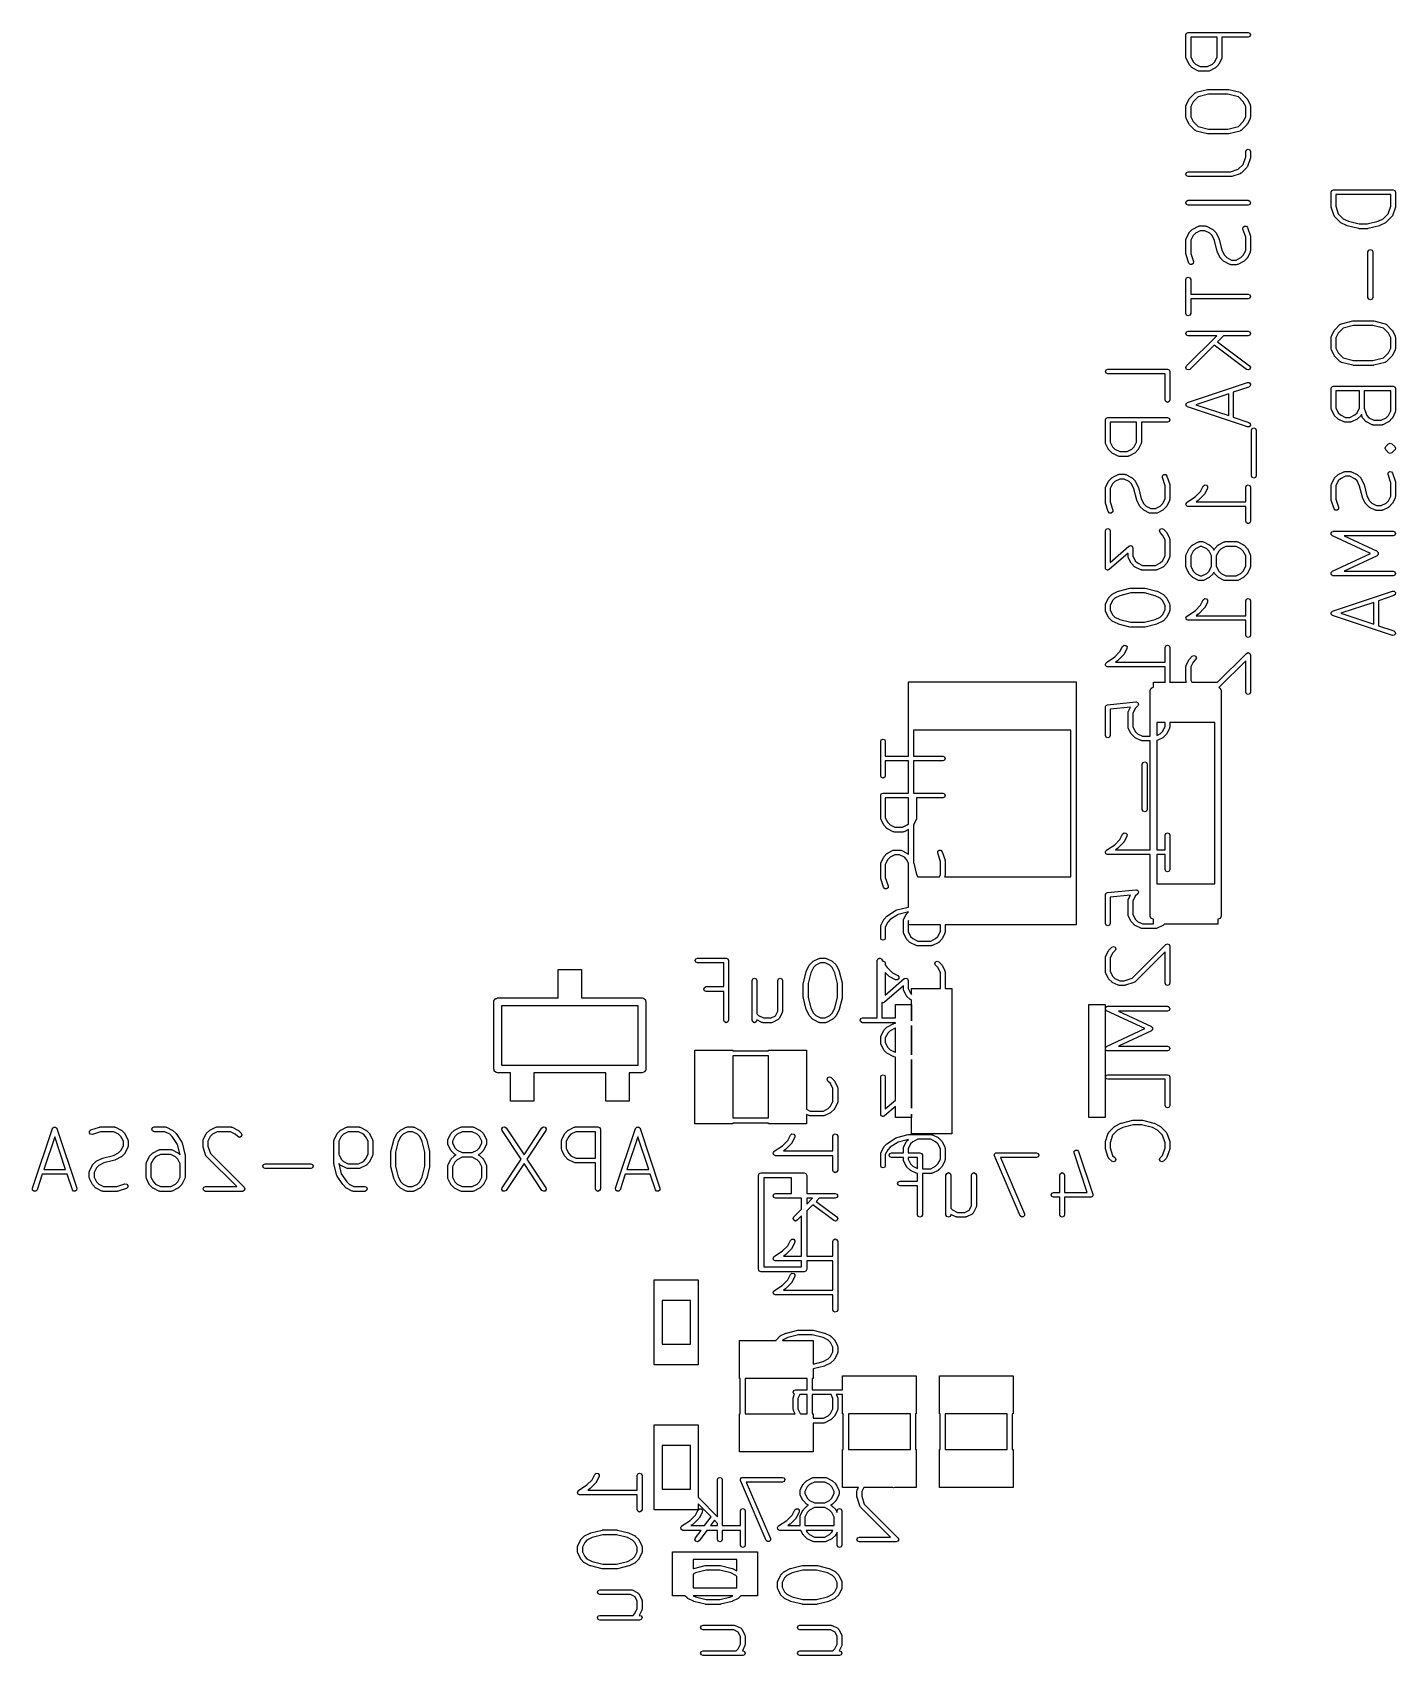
# Model space of a CAD drawing. Extents: x 5.19 to 6.25, y -4.57 to -3.31.
import ezdxf

# ---------------------------------------------------------------- set-up
doc = ezdxf.new("R2010")
doc.units = 0
doc.header["$MEASUREMENT"] = 0
doc.layers.add('BLACK', color=7, linetype='CONTINUOUS')

msp = doc.modelspace()

# ---------------------------------------------------------------- linework, layer by layer
at = {"layer": 'BLACK', "linetype": 'CONTINUOUS'}
for p, q in [((6.0842, -3.3132), (6.0847, -3.3119)), ((6.0842, -3.3309), (6.0842, -3.3132)), ((6.0847, -3.3119), (6.086, -3.3114)), ((6.086, -3.3114), (6.1323, -3.3114)), ((6.1084, -3.3151), (6.0879, -3.3151)), ((6.0879, -3.3151), (6.0879, -3.3304)), ((6.1084, -3.3304), (6.1084, -3.3151)), ((6.1323, -3.3151), (6.1121, -3.3151)), ((6.1121, -3.3151), (6.1121, -3.3309)), ((6.1323, -3.3114), (6.1336, -3.3119)), ((6.1336, -3.3145), (6.1323, -3.3151)), ((6.1336, -3.3119), (6.1342, -3.3132)), ((6.1342, -3.3132), (6.1336, -3.3145)), ((6.0843, -3.3313), (6.0842, -3.3309)), ((6.0844, -3.3317), (6.0843, -3.3313)), ((6.0866, -3.3361), (6.0844, -3.3317)), ((6.0879, -3.3304), (6.0897, -3.3342)), ((6.0897, -3.3342), (6.0915, -3.336)), ((6.1048, -3.336), (6.1066, -3.3342)), ((6.1066, -3.3342), (6.1084, -3.3304)), ((6.1119, -3.3317), (6.1097, -3.3361)), ((6.112, -3.3313), (6.1119, -3.3317)), ((6.1121, -3.3309), (6.112, -3.3313)), ((6.0868, -3.3363), (6.0866, -3.3361)), ((6.0869, -3.3366), (6.0868, -3.3363)), ((6.0891, -3.3388), (6.0869, -3.3366)), ((6.0894, -3.3389), (6.0891, -3.3388)), ((6.0896, -3.3391), (6.0894, -3.3389)), ((6.094, -3.3414), (6.0896, -3.3391)), ((6.0915, -3.336), (6.0953, -3.3379)), ((6.0944, -3.3414), (6.094, -3.3414)), ((6.0948, -3.3415), (6.0944, -3.3414)), ((6.1015, -3.3415), (6.0948, -3.3415)), ((6.0953, -3.3379), (6.101, -3.3379)), ((6.101, -3.3379), (6.1048, -3.336)), ((6.1018, -3.3414), (6.1015, -3.3415)), ((6.1023, -3.3414), (6.1018, -3.3414)), ((6.1067, -3.3391), (6.1023, -3.3414)), ((6.1069, -3.3389), (6.1067, -3.3391)), ((6.1072, -3.3388), (6.1069, -3.3389)), ((6.1094, -3.3366), (6.1072, -3.3388)), ((6.1095, -3.3363), (6.1094, -3.3366)), ((6.1097, -3.3361), (6.1095, -3.3363)), ((6.0869, -3.3627), (6.0913, -3.3583)), ((6.0913, -3.3583), (6.0918, -3.3581)), ((6.0918, -3.3581), (6.0922, -3.3578)), ((6.0922, -3.3578), (6.101, -3.3556)), ((6.1017, -3.3592), (6.0936, -3.3612)), ((6.101, -3.3556), (6.1012, -3.3556)), ((6.1012, -3.3556), (6.1015, -3.3555)), ((6.1015, -3.3555), (6.1169, -3.3555)), ((6.1167, -3.3592), (6.1017, -3.3592)), ((6.1248, -3.3612), (6.1167, -3.3592)), ((6.1169, -3.3555), (6.1171, -3.3556)), ((6.1171, -3.3556), (6.1173, -3.3556)), ((6.1173, -3.3556), (6.1262, -3.3578)), ((6.1262, -3.3578), (6.1266, -3.3581)), ((6.1266, -3.3581), (6.127, -3.3583)), ((6.127, -3.3583), (6.1314, -3.3627)), ((6.0842, -3.3684), (6.0843, -3.368)), ((6.0842, -3.3772), (6.0842, -3.3684)), ((6.0843, -3.368), (6.0844, -3.3676)), ((6.0844, -3.3676), (6.0866, -3.3631)), ((6.0866, -3.3631), (6.0868, -3.3629)), ((6.0868, -3.3629), (6.0869, -3.3627)), ((6.0897, -3.3651), (6.0879, -3.3688)), ((6.0879, -3.3688), (6.0879, -3.3768)), ((6.0936, -3.3612), (6.0897, -3.3651)), ((6.1286, -3.3651), (6.1248, -3.3612)), ((6.1305, -3.3688), (6.1286, -3.3651)), ((6.1305, -3.3768), (6.1305, -3.3688)), ((6.1314, -3.3627), (6.1315, -3.3629)), ((6.1315, -3.3629), (6.1318, -3.3631)), ((6.1318, -3.3631), (6.134, -3.3676)), ((6.134, -3.3676), (6.134, -3.368)), ((6.134, -3.368), (6.1342, -3.3684)), ((6.1342, -3.3684), (6.1342, -3.3772)), ((6.0843, -3.3776), (6.0842, -3.3772)), ((6.0844, -3.378), (6.0843, -3.3776)), ((6.0866, -3.3824), (6.0844, -3.378)), ((6.0868, -3.3826), (6.0866, -3.3824)), ((6.0869, -3.3829), (6.0868, -3.3826)), ((6.0913, -3.3873), (6.0869, -3.3829)), ((6.0879, -3.3768), (6.0897, -3.3805)), ((6.0897, -3.3805), (6.0936, -3.3844)), ((6.0936, -3.3844), (6.1017, -3.3864)), ((6.1167, -3.3864), (6.1248, -3.3844)), ((6.1248, -3.3844), (6.1286, -3.3805)), ((6.1314, -3.3829), (6.127, -3.3873)), ((6.1286, -3.3805), (6.1305, -3.3768)), ((6.1315, -3.3826), (6.1314, -3.3829)), ((6.1318, -3.3824), (6.1315, -3.3826)), ((6.134, -3.378), (6.1318, -3.3824)), ((6.1342, -3.3772), (6.134, -3.3776)), ((6.134, -3.3776), (6.134, -3.378)), ((6.0918, -3.3875), (6.0913, -3.3873)), ((6.0922, -3.3878), (6.0918, -3.3875)), ((6.101, -3.39), (6.0922, -3.3878)), ((6.1012, -3.39), (6.101, -3.39)), ((6.1015, -3.3901), (6.1012, -3.39)), ((6.1169, -3.3901), (6.1015, -3.3901)), ((6.1017, -3.3864), (6.1167, -3.3864)), ((6.1171, -3.39), (6.1169, -3.3901)), ((6.1173, -3.39), (6.1171, -3.39)), ((6.1262, -3.3878), (6.1173, -3.39)), ((6.1266, -3.3875), (6.1262, -3.3878)), ((6.127, -3.3873), (6.1266, -3.3875)), ((6.1285, -3.4137), (6.1305, -3.4078)), ((6.1305, -3.4037), (6.131, -3.4024)), ((6.1305, -3.4078), (6.1305, -3.4037)), ((6.131, -3.4024), (6.1323, -3.4018)), ((6.1341, -3.4087), (6.1319, -3.4153)), ((6.1323, -3.4018), (6.1336, -3.4024)), ((6.1336, -3.4024), (6.1342, -3.4037)), ((6.1342, -3.4081), (6.1341, -3.4084)), ((6.1341, -3.4084), (6.1341, -3.4087)), ((6.1342, -3.4037), (6.1342, -3.4081)), ((6.0842, -3.4213), (6.0847, -3.42)), ((6.0847, -3.4226), (6.0842, -3.4213)), ((6.0847, -3.42), (6.086, -3.4195)), ((6.086, -3.4232), (6.0847, -3.4226)), ((6.086, -3.4195), (6.1188, -3.4195)), ((6.1188, -3.4195), (6.1247, -3.4175)), ((6.1194, -3.423), (6.1191, -3.4232)), ((6.1197, -3.4231), (6.1194, -3.423)), ((6.1263, -3.4209), (6.1197, -3.4231)), ((6.1247, -3.4175), (6.1285, -3.4137)), ((6.1266, -3.4206), (6.1263, -3.4209)), ((6.127, -3.4204), (6.1266, -3.4206)), ((6.1314, -3.416), (6.127, -3.4204)), ((6.1316, -3.4156), (6.1314, -3.416)), ((6.1319, -3.4153), (6.1316, -3.4156)), ((6.1191, -3.4232), (6.086, -3.4232)), ((6.1967, -3.4353), (6.1972, -3.434)), ((6.1967, -3.4463), (6.1967, -3.4353)), ((6.1972, -3.434), (6.1985, -3.4334)), ((6.1985, -3.4334), (6.2448, -3.4334)), ((6.2448, -3.4334), (6.2461, -3.434)), ((6.2461, -3.434), (6.2467, -3.4353)), ((6.2467, -3.4353), (6.2467, -3.4463)), ((6.0842, -3.4434), (6.0847, -3.4421)), ((6.0847, -3.4447), (6.0842, -3.4434)), ((6.0847, -3.4421), (6.086, -3.4415)), ((6.086, -3.4452), (6.0847, -3.4447)), ((6.086, -3.4415), (6.1323, -3.4415)), ((6.1323, -3.4452), (6.086, -3.4452)), ((6.1323, -3.4415), (6.1336, -3.4421)), ((6.1336, -3.4447), (6.1323, -3.4452)), ((6.1336, -3.4421), (6.1342, -3.4434)), ((6.1342, -3.4434), (6.1336, -3.4447)), ((6.1968, -3.4466), (6.1967, -3.4463)), ((6.1968, -3.4469), (6.1968, -3.4466)), ((6.199, -3.4535), (6.1968, -3.4469)), ((6.243, -3.4371), (6.2004, -3.4371)), ((6.2004, -3.4371), (6.2004, -3.446)), ((6.2004, -3.446), (6.2023, -3.4519)), ((6.241, -3.4519), (6.243, -3.446)), ((6.243, -3.446), (6.243, -3.4371)), ((6.2466, -3.4469), (6.2444, -3.4535)), ((6.2467, -3.4463), (6.2466, -3.4466)), ((6.2466, -3.4466), (6.2466, -3.4469)), ((6.1993, -3.4538), (6.199, -3.4535)), ((6.1994, -3.4542), (6.1993, -3.4538)), ((6.2038, -3.4586), (6.1994, -3.4542)), ((6.2023, -3.4519), (6.2062, -3.4558)), ((6.2041, -3.4588), (6.2038, -3.4586)), ((6.2043, -3.459), (6.2041, -3.4588)), ((6.2087, -3.4612), (6.2043, -3.459)), ((6.2062, -3.4558), (6.2102, -3.4578)), ((6.2102, -3.4578), (6.2186, -3.4599)), ((6.2186, -3.4599), (6.2248, -3.4599)), ((6.2248, -3.4599), (6.2332, -3.4578)), ((6.2332, -3.4578), (6.2371, -3.4558)), ((6.239, -3.459), (6.2346, -3.4612)), ((6.2371, -3.4558), (6.241, -3.4519)), ((6.2392, -3.4588), (6.239, -3.459)), ((6.2395, -3.4586), (6.2392, -3.4588)), ((6.2439, -3.4542), (6.2395, -3.4586)), ((6.2441, -3.4538), (6.2439, -3.4542)), ((6.2444, -3.4535), (6.2441, -3.4538)), ((6.0842, -3.472), (6.0843, -3.4717)), ((6.0842, -3.4831), (6.0842, -3.472)), ((6.0843, -3.4717), (6.0844, -3.4712)), ((6.0844, -3.4712), (6.0866, -3.4668)), ((6.0866, -3.4668), (6.0868, -3.4666)), ((6.0868, -3.4666), (6.0869, -3.4663)), ((6.0869, -3.4663), (6.0891, -3.4641)), ((6.0897, -3.4687), (6.0879, -3.4725)), ((6.0879, -3.4725), (6.0879, -3.4828)), ((6.0891, -3.4641), (6.0894, -3.464)), ((6.0894, -3.464), (6.0896, -3.4638)), ((6.0896, -3.4638), (6.094, -3.4616)), ((6.0915, -3.4669), (6.0897, -3.4687)), ((6.0953, -3.4651), (6.0915, -3.4669)), ((6.094, -3.4616), (6.0944, -3.4615)), ((6.0944, -3.4615), (6.0948, -3.4614)), ((6.0948, -3.4614), (6.0992, -3.4614)), ((6.0988, -3.4651), (6.0953, -3.4651)), ((6.1026, -3.4669), (6.0988, -3.4651)), ((6.0992, -3.4614), (6.0996, -3.4615)), ((6.0996, -3.4615), (6.1001, -3.4616)), ((6.1001, -3.4616), (6.1045, -3.4638)), ((6.1044, -3.4687), (6.1026, -3.4669)), ((6.1063, -3.4727), (6.1044, -3.4687)), ((6.1045, -3.4638), (6.1047, -3.464)), ((6.1047, -3.464), (6.105, -3.4641)), ((6.105, -3.4641), (6.1072, -3.4663)), ((6.1085, -3.4813), (6.1063, -3.4727)), ((6.1072, -3.4663), (6.1073, -3.4666)), ((6.1073, -3.4666), (6.1075, -3.4668)), ((6.1075, -3.4668), (6.1097, -3.4712)), ((6.1097, -3.4712), (6.1097, -3.4714)), ((6.1097, -3.4714), (6.1099, -3.4716)), ((6.1099, -3.4716), (6.112, -3.4802)), ((6.1284, -3.4638), (6.1285, -3.4624)), ((6.1305, -3.4701), (6.1284, -3.4638)), ((6.1285, -3.4624), (6.1295, -3.4615)), ((6.1295, -3.4615), (6.131, -3.4616)), ((6.1305, -3.4804), (6.1305, -3.4701)), ((6.131, -3.4616), (6.1319, -3.4626)), ((6.1319, -3.4626), (6.1341, -3.4693)), ((6.1341, -3.4693), (6.1341, -3.4696)), ((6.1341, -3.4696), (6.1342, -3.4698)), ((6.1342, -3.4698), (6.1342, -3.4809)), ((6.2089, -3.4612), (6.2087, -3.4612)), ((6.2091, -3.4613), (6.2089, -3.4612)), ((6.2179, -3.4635), (6.2091, -3.4613)), ((6.2182, -3.4635), (6.2179, -3.4635)), ((6.2184, -3.4636), (6.2182, -3.4635)), ((6.225, -3.4636), (6.2184, -3.4636)), ((6.2252, -3.4635), (6.225, -3.4636)), ((6.2254, -3.4635), (6.2252, -3.4635)), ((6.2343, -3.4613), (6.2254, -3.4635)), ((6.2344, -3.4612), (6.2343, -3.4613)), ((6.2346, -3.4612), (6.2344, -3.4612)), ((6.0843, -3.4834), (6.0842, -3.4831)), ((6.0843, -3.4837), (6.0843, -3.4834)), ((6.0865, -3.4903), (6.0843, -3.4837)), ((6.0879, -3.4828), (6.09, -3.4891)), ((6.1086, -3.4815), (6.1085, -3.4813)), ((6.1086, -3.4817), (6.1086, -3.4815)), ((6.1108, -3.4861), (6.1086, -3.4817)), ((6.112, -3.4802), (6.114, -3.4842)), ((6.114, -3.4842), (6.1158, -3.486)), ((6.1268, -3.486), (6.1286, -3.4842)), ((6.1286, -3.4842), (6.1305, -3.4804)), ((6.134, -3.4817), (6.1318, -3.4861)), ((6.1342, -3.4809), (6.134, -3.4813)), ((6.134, -3.4813), (6.134, -3.4817)), ((6.2253, -3.4816), (6.2259, -3.4803)), ((6.2253, -3.5169), (6.2253, -3.4816)), ((6.2259, -3.4803), (6.2272, -3.4798)), ((6.2272, -3.4798), (6.2285, -3.4803)), ((6.2285, -3.4803), (6.229, -3.4816)), ((6.229, -3.4816), (6.229, -3.5169)), ((6.0874, -3.4913), (6.0865, -3.4903)), ((6.0888, -3.4914), (6.0874, -3.4913)), ((6.0899, -3.4905), (6.0888, -3.4914)), ((6.09, -3.4891), (6.0899, -3.4905)), ((6.1111, -3.4863), (6.1108, -3.4861)), ((6.1112, -3.4866), (6.1111, -3.4863)), ((6.1134, -3.4888), (6.1112, -3.4866)), ((6.1137, -3.4889), (6.1134, -3.4888)), ((6.1139, -3.4891), (6.1137, -3.4889)), ((6.1183, -3.4913), (6.1139, -3.4891)), ((6.1158, -3.486), (6.1195, -3.4879)), ((6.1187, -3.4914), (6.1183, -3.4913)), ((6.1191, -3.4915), (6.1187, -3.4914)), ((6.1235, -3.4915), (6.1191, -3.4915)), ((6.1195, -3.4879), (6.1231, -3.4879)), ((6.1231, -3.4879), (6.1268, -3.486)), ((6.1239, -3.4914), (6.1235, -3.4915)), ((6.1243, -3.4913), (6.1239, -3.4914)), ((6.1287, -3.4891), (6.1243, -3.4913)), ((6.1289, -3.4889), (6.1287, -3.4891)), ((6.1292, -3.4888), (6.1289, -3.4889)), ((6.1314, -3.4866), (6.1292, -3.4888)), ((6.1315, -3.4863), (6.1314, -3.4866)), ((6.1318, -3.4861), (6.1315, -3.4863)), ((6.0842, -3.5029), (6.0847, -3.5016)), ((6.0842, -3.5294), (6.0842, -3.5029)), ((6.0847, -3.5016), (6.086, -3.5011)), ((6.086, -3.5011), (6.0873, -3.5016)), ((6.0873, -3.5016), (6.0879, -3.5029)), ((6.0879, -3.5029), (6.0879, -3.5143)), ((6.0879, -3.5143), (6.1323, -3.5143)), ((6.1323, -3.518), (6.0879, -3.518)), ((6.0879, -3.518), (6.0879, -3.5294)), ((6.1323, -3.5143), (6.1336, -3.5149)), ((6.1336, -3.5175), (6.1323, -3.518)), ((6.1336, -3.5149), (6.1342, -3.5162)), ((6.1342, -3.5162), (6.1336, -3.5175)), ((6.2259, -3.5182), (6.2253, -3.5169)), ((6.2272, -3.5187), (6.2259, -3.5182)), ((6.2285, -3.5182), (6.2272, -3.5187)), ((6.229, -3.5169), (6.2285, -3.5182)), ((6.0847, -3.5307), (6.0842, -3.5294)), ((6.086, -3.5312), (6.0847, -3.5307)), ((6.0873, -3.5307), (6.086, -3.5312)), ((6.0879, -3.5294), (6.0873, -3.5307)), ((6.2047, -3.5372), (6.2135, -3.535)), ((6.2135, -3.535), (6.2137, -3.535)), ((6.2137, -3.535), (6.214, -3.5349)), ((6.214, -3.5349), (6.2294, -3.5349)), ((6.2294, -3.5349), (6.2296, -3.535)), ((6.2296, -3.535), (6.2298, -3.535)), ((6.2298, -3.535), (6.2387, -3.5372)), ((6.0842, -3.5448), (6.0847, -3.5435)), ((6.0847, -3.5461), (6.0842, -3.5448)), ((6.0847, -3.5435), (6.086, -3.543)), ((6.086, -3.5467), (6.0847, -3.5461)), ((6.0847, -3.57), (6.108, -3.5467)), ((6.086, -3.543), (6.1323, -3.543)), ((6.108, -3.5467), (6.086, -3.5467)), ((6.1132, -3.5467), (6.1087, -3.5513)), ((6.1323, -3.5467), (6.1132, -3.5467)), ((6.1323, -3.543), (6.1336, -3.5435)), ((6.1336, -3.5461), (6.1323, -3.5467)), ((6.1336, -3.5435), (6.1342, -3.5448)), ((6.1342, -3.5448), (6.1336, -3.5461)), ((6.1967, -3.5478), (6.1968, -3.5474)), ((6.1967, -3.5566), (6.1967, -3.5478)), ((6.1968, -3.5474), (6.1969, -3.547)), ((6.1969, -3.547), (6.1991, -3.5425)), ((6.1991, -3.5425), (6.1993, -3.5423)), ((6.1993, -3.5423), (6.1994, -3.5421)), ((6.1994, -3.5421), (6.2038, -3.5376)), ((6.2022, -3.5445), (6.2004, -3.5482)), ((6.2004, -3.5482), (6.2004, -3.5562)), ((6.2061, -3.5406), (6.2022, -3.5445)), ((6.2038, -3.5376), (6.2043, -3.5375)), ((6.2043, -3.5375), (6.2047, -3.5372)), ((6.2142, -3.5386), (6.2061, -3.5406)), ((6.2292, -3.5386), (6.2142, -3.5386)), ((6.2373, -3.5406), (6.2292, -3.5386)), ((6.2411, -3.5445), (6.2373, -3.5406)), ((6.2387, -3.5372), (6.2391, -3.5375)), ((6.2391, -3.5375), (6.2395, -3.5376)), ((6.2395, -3.5376), (6.2439, -3.5421)), ((6.243, -3.5482), (6.2411, -3.5445)), ((6.243, -3.5562), (6.243, -3.5482)), ((6.2439, -3.5421), (6.244, -3.5423)), ((6.244, -3.5423), (6.2443, -3.5425)), ((6.2443, -3.5425), (6.2465, -3.547)), ((6.2465, -3.547), (6.2465, -3.5474)), ((6.2465, -3.5474), (6.2467, -3.5478)), ((6.2467, -3.5478), (6.2467, -3.5566)), ((6.106, -3.5539), (6.0873, -3.5726)), ((6.1312, -3.5728), (6.106, -3.5539)), ((6.1087, -3.5513), (6.1334, -3.5698)), ((6.1968, -3.557), (6.1967, -3.5566)), ((6.1969, -3.5574), (6.1968, -3.557)), ((6.1991, -3.5618), (6.1969, -3.5574)), ((6.2004, -3.5562), (6.2022, -3.5599)), ((6.2022, -3.5599), (6.2061, -3.5638)), ((6.2373, -3.5638), (6.2411, -3.5599)), ((6.2411, -3.5599), (6.243, -3.5562)), ((6.2465, -3.5574), (6.2443, -3.5618)), ((6.2467, -3.5566), (6.2465, -3.557)), ((6.2465, -3.557), (6.2465, -3.5574)), ((6.0217, -3.5743), (6.0222, -3.573)), ((6.0222, -3.573), (6.0235, -3.5724)), ((6.0235, -3.5724), (6.0698, -3.5724)), ((6.0698, -3.5724), (6.0711, -3.573)), ((6.0711, -3.573), (6.0717, -3.5743)), ((6.0842, -3.5713), (6.0847, -3.57)), ((6.0847, -3.5726), (6.0842, -3.5713)), ((6.086, -3.5731), (6.0847, -3.5726)), ((6.0873, -3.5726), (6.086, -3.5731)), ((6.1326, -3.5731), (6.1312, -3.5728)), ((6.1338, -3.5724), (6.1326, -3.5731)), ((6.1334, -3.5698), (6.1342, -3.571)), ((6.1342, -3.571), (6.1338, -3.5724)), ((6.1993, -3.562), (6.1991, -3.5618)), ((6.1994, -3.5623), (6.1993, -3.562)), ((6.2038, -3.5667), (6.1994, -3.5623)), ((6.2043, -3.5669), (6.2038, -3.5667)), ((6.2047, -3.5672), (6.2043, -3.5669)), ((6.2135, -3.5694), (6.2047, -3.5672)), ((6.2061, -3.5638), (6.2142, -3.5658)), ((6.2137, -3.5694), (6.2135, -3.5694)), ((6.214, -3.5695), (6.2137, -3.5694)), ((6.2294, -3.5695), (6.214, -3.5695)), ((6.2142, -3.5658), (6.2292, -3.5658)), ((6.2292, -3.5658), (6.2373, -3.5638)), ((6.2296, -3.5694), (6.2294, -3.5695)), ((6.2298, -3.5694), (6.2296, -3.5694)), ((6.2387, -3.5672), (6.2298, -3.5694)), ((6.2391, -3.5669), (6.2387, -3.5672)), ((6.2395, -3.5667), (6.2391, -3.5669)), ((6.2439, -3.5623), (6.2395, -3.5667)), ((6.244, -3.562), (6.2439, -3.5623)), ((6.2443, -3.5618), (6.244, -3.562)), ((6.0222, -3.5756), (6.0217, -3.5743)), ((6.0235, -3.5761), (6.0222, -3.5756)), ((6.068, -3.5761), (6.0235, -3.5761)), ((6.068, -3.5963), (6.068, -3.5761)), ((6.0717, -3.5743), (6.0717, -3.5963)), ((6.0854, -3.5982), (6.1318, -3.5828)), ((6.1329, -3.5863), (6.1209, -3.5903)), ((6.1318, -3.5828), (6.1332, -3.5829)), ((6.134, -3.5854), (6.1329, -3.5863)), ((6.1332, -3.5829), (6.1341, -3.584)), ((6.1341, -3.584), (6.134, -3.5854)), ((6.1967, -3.5875), (6.1972, -3.5862)), ((6.1972, -3.5862), (6.1985, -3.5856)), ((6.1985, -3.5856), (6.2448, -3.5856)), ((6.2448, -3.5856), (6.2461, -3.5862)), ((6.2461, -3.5862), (6.2467, -3.5875)), ((6.0685, -3.5976), (6.068, -3.5963)), ((6.0698, -3.5982), (6.0685, -3.5976)), ((6.0711, -3.5976), (6.0698, -3.5982)), ((6.0717, -3.5963), (6.0711, -3.5976)), ((6.0844, -3.5992), (6.0848, -3.5988)), ((6.0844, -3.5993), (6.0844, -3.5992)), ((6.0848, -3.5988), (6.0852, -3.5983)), ((6.0852, -3.5983), (6.0853, -3.5983)), ((6.0853, -3.5983), (6.0854, -3.5982)), ((6.1173, -3.5915), (6.0918, -3.6)), ((6.1173, -3.6085), (6.1173, -3.5915)), ((6.1209, -3.5903), (6.1209, -3.6097)), ((6.1967, -3.6029), (6.1967, -3.5875)), ((6.2187, -3.5893), (6.2004, -3.5893)), ((6.2004, -3.5893), (6.2004, -3.6025)), ((6.2187, -3.6025), (6.2187, -3.5893)), ((6.243, -3.5893), (6.2224, -3.5893)), ((6.2224, -3.5893), (6.2224, -3.6026)), ((6.243, -3.6047), (6.243, -3.5893)), ((6.2467, -3.5875), (6.2467, -3.6051)), ((6.0217, -3.6118), (6.0222, -3.6105)), ((6.0217, -3.6294), (6.0217, -3.6118)), ((6.0222, -3.6105), (6.0235, -3.6099)), ((6.0235, -3.6099), (6.0698, -3.6099)), ((6.0698, -3.6099), (6.0711, -3.6105)), ((6.0711, -3.6105), (6.0717, -3.6118)), ((6.0717, -3.6118), (6.0711, -3.6131)), ((6.0843, -3.5994), (6.0844, -3.5993)), ((6.0843, -3.6), (6.0843, -3.5994)), ((6.0843, -3.6006), (6.0843, -3.6)), ((6.0844, -3.6007), (6.0843, -3.6006)), ((6.0844, -3.6008), (6.0844, -3.6007)), ((6.0848, -3.6012), (6.0844, -3.6008)), ((6.0852, -3.6016), (6.0848, -3.6012)), ((6.0853, -3.6016), (6.0852, -3.6016)), ((6.0854, -3.6017), (6.0853, -3.6016)), ((6.1318, -3.6172), (6.0854, -3.6017)), ((6.0918, -3.6), (6.1173, -3.6085)), ((6.1209, -3.6097), (6.1329, -3.6137)), ((6.1968, -3.6033), (6.1967, -3.6029)), ((6.1969, -3.6037), (6.1968, -3.6033)), ((6.1991, -3.6082), (6.1969, -3.6037)), ((6.1993, -3.6083), (6.1991, -3.6082)), ((6.1994, -3.6086), (6.1993, -3.6083)), ((6.2016, -3.6108), (6.1994, -3.6086)), ((6.2004, -3.6025), (6.2022, -3.6062)), ((6.2019, -3.611), (6.2016, -3.6108)), ((6.2021, -3.6112), (6.2019, -3.611)), ((6.2065, -3.6134), (6.2021, -3.6112)), ((6.2022, -3.6062), (6.204, -3.608)), ((6.204, -3.608), (6.2078, -3.6099)), ((6.2078, -3.6099), (6.2113, -3.6099)), ((6.2113, -3.6099), (6.2151, -3.608)), ((6.217, -3.6112), (6.2126, -3.6134)), ((6.2151, -3.608), (6.2169, -3.6062)), ((6.2169, -3.6062), (6.2187, -3.6025)), ((6.2172, -3.611), (6.217, -3.6112)), ((6.2175, -3.6108), (6.2172, -3.611)), ((6.2197, -3.6086), (6.2175, -3.6108)), ((6.2198, -3.6083), (6.2197, -3.6086)), ((6.22, -3.6082), (6.2198, -3.6083)), ((6.2202, -3.6077), (6.22, -3.6082)), ((6.221, -3.6101), (6.2202, -3.6077)), ((6.2213, -3.6104), (6.221, -3.6101)), ((6.2215, -3.6108), (6.2213, -3.6104)), ((6.2237, -3.613), (6.2215, -3.6108)), ((6.2224, -3.6026), (6.2244, -3.6085)), ((6.2244, -3.6085), (6.2261, -3.6102)), ((6.2261, -3.6102), (6.2298, -3.6121)), ((6.2356, -3.6121), (6.2393, -3.6102)), ((6.2393, -3.6102), (6.2411, -3.6084)), ((6.2411, -3.6084), (6.243, -3.6047)), ((6.2439, -3.6108), (6.2417, -3.613)), ((6.244, -3.6106), (6.2439, -3.6108)), ((6.2443, -3.6104), (6.244, -3.6106)), ((6.2465, -3.6059), (6.2443, -3.6104)), ((6.2467, -3.6051), (6.2465, -3.6055)), ((6.2465, -3.6055), (6.2465, -3.6059)), ((6.0459, -3.6136), (6.0254, -3.6136)), ((6.0254, -3.6136), (6.0254, -3.629)), ((6.0459, -3.629), (6.0459, -3.6136)), ((6.0698, -3.6136), (6.0496, -3.6136)), ((6.0496, -3.6136), (6.0496, -3.6294)), ((6.0711, -3.6131), (6.0698, -3.6136)), ((6.1332, -3.6171), (6.1318, -3.6172)), ((6.1329, -3.6137), (6.134, -3.6146)), ((6.1341, -3.616), (6.1332, -3.6171)), ((6.134, -3.6146), (6.1341, -3.616)), ((6.1349, -3.6198), (6.1354, -3.6185)), ((6.1349, -3.6551), (6.1349, -3.6198)), ((6.1354, -3.6185), (6.1367, -3.618)), ((6.1367, -3.618), (6.138, -3.6185)), ((6.138, -3.6185), (6.1386, -3.6198)), ((6.1386, -3.6198), (6.1386, -3.6551)), ((6.2069, -3.6134), (6.2065, -3.6134)), ((6.2073, -3.6136), (6.2069, -3.6134)), ((6.2117, -3.6136), (6.2073, -3.6136)), ((6.2121, -3.6134), (6.2117, -3.6136)), ((6.2126, -3.6134), (6.2121, -3.6134)), ((6.224, -3.6132), (6.2237, -3.613)), ((6.2242, -3.6134), (6.224, -3.6132)), ((6.2286, -3.6156), (6.2242, -3.6134)), ((6.229, -3.6156), (6.2286, -3.6156)), ((6.2294, -3.6158), (6.229, -3.6156)), ((6.236, -3.6158), (6.2294, -3.6158)), ((6.2298, -3.6121), (6.2356, -3.6121)), ((6.2364, -3.6156), (6.236, -3.6158)), ((6.2368, -3.6156), (6.2364, -3.6156)), ((6.2412, -3.6134), (6.2368, -3.6156)), ((6.2414, -3.6132), (6.2412, -3.6134)), ((6.2417, -3.613), (6.2414, -3.6132)), ((6.0218, -3.6298), (6.0217, -3.6294)), ((6.0219, -3.6302), (6.0218, -3.6298)), ((6.0241, -3.6347), (6.0219, -3.6302)), ((6.0243, -3.6348), (6.0241, -3.6347)), ((6.0244, -3.6351), (6.0243, -3.6348)), ((6.0266, -3.6373), (6.0244, -3.6351)), ((6.0254, -3.629), (6.0272, -3.6327)), ((6.0272, -3.6327), (6.029, -3.6345)), ((6.029, -3.6345), (6.0328, -3.6364)), ((6.0328, -3.6364), (6.0385, -3.6364)), ((6.0385, -3.6364), (6.0423, -3.6345)), ((6.0423, -3.6345), (6.0441, -3.6327)), ((6.0441, -3.6327), (6.0459, -3.629)), ((6.0469, -3.6351), (6.0447, -3.6373)), ((6.047, -3.6348), (6.0469, -3.6351)), ((6.0472, -3.6347), (6.047, -3.6348)), ((6.0494, -3.6302), (6.0472, -3.6347)), ((6.0495, -3.6298), (6.0494, -3.6302)), ((6.0496, -3.6294), (6.0495, -3.6298)), ((6.2386, -3.6338), (6.239, -3.6329)), ((6.2391, -3.6351), (6.2386, -3.6338)), ((6.239, -3.6329), (6.2391, -3.6325)), ((6.2391, -3.6325), (6.2413, -3.6303)), ((6.2391, -3.6325), (6.2391, -3.6325)), ((6.2391, -3.6325), (6.2391, -3.6325)), ((6.2413, -3.6373), (6.2391, -3.6351)), ((6.2391, -3.6351), (6.2391, -3.6351)), ((6.2413, -3.6303), (6.2426, -3.6298)), ((6.2426, -3.6298), (6.2439, -3.6303)), ((6.2439, -3.6303), (6.2439, -3.6303)), ((6.2439, -3.6303), (6.2461, -3.6325)), ((6.2461, -3.6351), (6.2439, -3.6373)), ((6.2461, -3.6325), (6.2461, -3.6325)), ((6.2461, -3.6325), (6.2467, -3.6338)), ((6.2463, -3.6347), (6.2461, -3.6351)), ((6.2467, -3.6338), (6.2463, -3.6347)), ((6.0269, -3.6375), (6.0266, -3.6373)), ((6.0271, -3.6377), (6.0269, -3.6375)), ((6.0315, -3.6399), (6.0271, -3.6377)), ((6.0319, -3.6399), (6.0315, -3.6399)), ((6.0323, -3.6401), (6.0319, -3.6399)), ((6.039, -3.6401), (6.0323, -3.6401)), ((6.0393, -3.6399), (6.039, -3.6401)), ((6.0398, -3.6399), (6.0393, -3.6399)), ((6.0442, -3.6377), (6.0398, -3.6399)), ((6.0444, -3.6375), (6.0442, -3.6377)), ((6.0447, -3.6373), (6.0444, -3.6375)), ((6.2426, -3.6378), (6.2413, -3.6373)), ((6.2439, -3.6373), (6.2426, -3.6378)), ((6.2439, -3.6373), (6.2439, -3.6373)), ((6.0219, -3.6639), (6.0241, -3.6595)), ((6.0241, -3.6595), (6.0243, -3.6593)), ((6.0243, -3.6593), (6.0244, -3.659)), ((6.0244, -3.659), (6.0266, -3.6568)), ((6.0272, -3.6614), (6.0254, -3.6651)), ((6.0266, -3.6568), (6.0269, -3.6567)), ((6.0269, -3.6567), (6.0271, -3.6564)), ((6.0271, -3.6564), (6.0315, -3.6542)), ((6.029, -3.6596), (6.0272, -3.6614)), ((6.0328, -3.6577), (6.029, -3.6596)), ((6.0315, -3.6542), (6.0319, -3.6542)), ((6.0319, -3.6542), (6.0323, -3.654)), ((6.0323, -3.654), (6.0367, -3.654)), ((6.0363, -3.6577), (6.0328, -3.6577)), ((6.0401, -3.6596), (6.0363, -3.6577)), ((6.0367, -3.654), (6.0371, -3.6542)), ((6.0371, -3.6542), (6.0376, -3.6542)), ((6.0376, -3.6542), (6.042, -3.6564)), ((6.0419, -3.6614), (6.0401, -3.6596)), ((6.0438, -3.6653), (6.0419, -3.6614)), ((6.042, -3.6564), (6.0422, -3.6567)), ((6.0422, -3.6567), (6.0425, -3.6568)), ((6.0425, -3.6568), (6.0447, -3.659)), ((6.0447, -3.659), (6.0448, -3.6593)), ((6.0448, -3.6593), (6.045, -3.6595)), ((6.045, -3.6595), (6.0472, -3.6639)), ((6.0659, -3.6565), (6.066, -3.6551)), ((6.068, -3.6628), (6.0659, -3.6565)), ((6.066, -3.6551), (6.067, -3.6541)), ((6.067, -3.6541), (6.0685, -3.6542)), ((6.0685, -3.6542), (6.0694, -3.6553)), ((6.0694, -3.6553), (6.0716, -3.6619)), ((6.0716, -3.6619), (6.0716, -3.6622)), ((6.131, -3.6626), (6.1323, -3.6621)), ((6.1323, -3.6621), (6.1336, -3.6626)), ((6.1354, -3.6564), (6.1349, -3.6551)), ((6.1367, -3.657), (6.1354, -3.6564)), ((6.138, -3.6564), (6.1367, -3.657)), ((6.1386, -3.6551), (6.138, -3.6564)), ((6.1967, -3.6625), (6.1968, -3.6621)), ((6.1968, -3.6621), (6.1969, -3.6616)), ((6.1969, -3.6616), (6.1991, -3.6572)), ((6.1991, -3.6572), (6.1993, -3.657)), ((6.1993, -3.657), (6.1994, -3.6568)), ((6.1994, -3.6568), (6.2016, -3.6546)), ((6.2022, -3.6591), (6.2004, -3.6629)), ((6.2016, -3.6546), (6.2019, -3.6544)), ((6.2019, -3.6544), (6.2021, -3.6542)), ((6.2021, -3.6542), (6.2065, -3.652)), ((6.204, -3.6574), (6.2022, -3.6591)), ((6.2078, -3.6555), (6.204, -3.6574)), ((6.2065, -3.652), (6.2069, -3.652)), ((6.2069, -3.652), (6.2073, -3.6518)), ((6.2073, -3.6518), (6.2117, -3.6518)), ((6.2113, -3.6555), (6.2078, -3.6555)), ((6.2151, -3.6574), (6.2113, -3.6555)), ((6.2117, -3.6518), (6.2121, -3.652)), ((6.2121, -3.652), (6.2126, -3.652)), ((6.2126, -3.652), (6.217, -3.6542)), ((6.2169, -3.6591), (6.2151, -3.6574)), ((6.2188, -3.6631), (6.2169, -3.6591)), ((6.217, -3.6542), (6.2172, -3.6544)), ((6.2172, -3.6544), (6.2175, -3.6546)), ((6.2175, -3.6546), (6.2197, -3.6568)), ((6.2197, -3.6568), (6.2198, -3.657)), ((6.2198, -3.657), (6.22, -3.6572)), ((6.22, -3.6572), (6.2222, -3.6616)), ((6.2222, -3.6616), (6.2222, -3.6619)), ((6.2222, -3.6619), (6.2224, -3.662)), ((6.2224, -3.662), (6.2245, -3.6707)), ((6.2409, -3.6542), (6.241, -3.6528)), ((6.243, -3.6606), (6.2409, -3.6542)), ((6.241, -3.6528), (6.242, -3.6519)), ((6.242, -3.6519), (6.2435, -3.652)), ((6.243, -3.6709), (6.243, -3.6606)), ((6.2435, -3.652), (6.2444, -3.6531)), ((6.2444, -3.6531), (6.2466, -3.6597)), ((6.2466, -3.6597), (6.2466, -3.66)), ((6.2466, -3.66), (6.2467, -3.6603)), ((6.2467, -3.6603), (6.2467, -3.6713)), ((6.0217, -3.6647), (6.0218, -3.6643)), ((6.0217, -3.6757), (6.0217, -3.6647)), ((6.0218, -3.6643), (6.0219, -3.6639)), ((6.0254, -3.6651), (6.0254, -3.6754)), ((6.046, -3.674), (6.0438, -3.6653)), ((6.0461, -3.6741), (6.046, -3.674)), ((6.0461, -3.6744), (6.0461, -3.6741)), ((6.0483, -3.6788), (6.0461, -3.6744)), ((6.0472, -3.6639), (6.0472, -3.6641)), ((6.0472, -3.6641), (6.0474, -3.6643)), ((6.0474, -3.6643), (6.0495, -3.6729)), ((6.0495, -3.6729), (6.0515, -3.6769)), ((6.0661, -3.6769), (6.068, -3.6731)), ((6.068, -3.6731), (6.068, -3.6628)), ((6.0715, -3.6744), (6.0693, -3.6788)), ((6.0717, -3.6735), (6.0715, -3.6739)), ((6.0715, -3.6739), (6.0715, -3.6744)), ((6.0716, -3.6622), (6.0717, -3.6625)), ((6.0717, -3.6625), (6.0717, -3.6735)), ((6.085, -3.6756), (6.0915, -3.6713)), ((6.0915, -3.6713), (6.0955, -3.6673)), ((6.0937, -3.6743), (6.0921, -3.6753)), ((6.0938, -3.6741), (6.0937, -3.6743)), ((6.0939, -3.6741), (6.0938, -3.6741)), ((6.0983, -3.6697), (6.0939, -3.6741)), ((6.0955, -3.6673), (6.0976, -3.6631)), ((6.0976, -3.6631), (6.0987, -3.6622)), ((6.0985, -3.6694), (6.0983, -3.6697)), ((6.0987, -3.6692), (6.0985, -3.6694)), ((6.0987, -3.6622), (6.1001, -3.6623)), ((6.1009, -3.6648), (6.0987, -3.6692)), ((6.1001, -3.6623), (6.101, -3.6634)), ((6.101, -3.6634), (6.1009, -3.6648)), ((6.1305, -3.6639), (6.131, -3.6626)), ((6.1305, -3.6753), (6.1305, -3.6639)), ((6.1336, -3.6626), (6.1342, -3.6639)), ((6.1342, -3.6639), (6.1342, -3.6904)), ((6.1967, -3.6735), (6.1967, -3.6625)), ((6.1968, -3.6738), (6.1967, -3.6735)), ((6.1968, -3.6741), (6.1968, -3.6738)), ((6.199, -3.6807), (6.1968, -3.6741)), ((6.2004, -3.6629), (6.2004, -3.6732)), ((6.2004, -3.6732), (6.2025, -3.6795)), ((6.221, -3.6717), (6.2188, -3.6631)), ((6.2211, -3.6719), (6.221, -3.6717)), ((6.2211, -3.6721), (6.2211, -3.6719)), ((6.2233, -3.6765), (6.2211, -3.6721)), ((6.2245, -3.6707), (6.2265, -3.6746)), ((6.2265, -3.6746), (6.2283, -3.6764)), ((6.2393, -3.6764), (6.2411, -3.6746)), ((6.2411, -3.6746), (6.243, -3.6709)), ((6.2465, -3.6721), (6.2443, -3.6765)), ((6.2467, -3.6713), (6.2465, -3.6717)), ((6.2465, -3.6717), (6.2465, -3.6721)), ((6.0218, -3.676), (6.0217, -3.6757)), ((6.0218, -3.6763), (6.0218, -3.676)), ((6.024, -3.6829), (6.0218, -3.6763)), ((6.0249, -3.684), (6.024, -3.6829)), ((6.0263, -3.6841), (6.0249, -3.684)), ((6.0254, -3.6754), (6.0275, -3.6818)), ((6.0274, -3.6832), (6.0263, -3.6841)), ((6.0275, -3.6818), (6.0274, -3.6832)), ((6.0486, -3.679), (6.0483, -3.6788)), ((6.0487, -3.6792), (6.0486, -3.679)), ((6.0509, -3.6814), (6.0487, -3.6792)), ((6.0512, -3.6816), (6.0509, -3.6814)), ((6.0514, -3.6818), (6.0512, -3.6816)), ((6.0558, -3.684), (6.0514, -3.6818)), ((6.0515, -3.6769), (6.0533, -3.6786)), ((6.0533, -3.6786), (6.057, -3.6805)), ((6.0562, -3.684), (6.0558, -3.684)), ((6.0566, -3.6842), (6.0562, -3.684)), ((6.061, -3.6842), (6.0566, -3.6842)), ((6.057, -3.6805), (6.0606, -3.6805)), ((6.0606, -3.6805), (6.0643, -3.6786)), ((6.0614, -3.684), (6.061, -3.6842)), ((6.0618, -3.684), (6.0614, -3.684)), ((6.0662, -3.6818), (6.0618, -3.684)), ((6.0643, -3.6786), (6.0661, -3.6769)), ((6.0664, -3.6816), (6.0662, -3.6818)), ((6.0667, -3.6814), (6.0664, -3.6816)), ((6.0689, -3.6792), (6.0667, -3.6814)), ((6.069, -3.679), (6.0689, -3.6792)), ((6.0693, -3.6788), (6.069, -3.679)), ((6.0842, -3.6768), (6.0845, -3.6764)), ((6.0842, -3.677), (6.0842, -3.6768)), ((6.0842, -3.6772), (6.0842, -3.677)), ((6.0844, -3.6777), (6.0842, -3.6772)), ((6.0845, -3.6782), (6.0844, -3.6777)), ((6.0845, -3.6764), (6.0847, -3.6759)), ((6.0846, -3.6783), (6.0845, -3.6782)), ((6.0847, -3.6785), (6.0846, -3.6783)), ((6.0847, -3.6759), (6.0849, -3.6758)), ((6.0852, -3.6787), (6.0847, -3.6785)), ((6.0849, -3.6758), (6.085, -3.6756)), ((6.0857, -3.679), (6.0852, -3.6787)), ((6.0858, -3.6789), (6.0857, -3.679)), ((6.086, -3.679), (6.0858, -3.6789)), ((6.1305, -3.679), (6.086, -3.679)), ((6.0921, -3.6753), (6.1305, -3.6753)), ((6.1305, -3.6904), (6.1305, -3.679)), ((6.1999, -3.6818), (6.199, -3.6807)), ((6.2013, -3.6819), (6.1999, -3.6818)), ((6.2024, -3.6809), (6.2013, -3.6819)), ((6.2025, -3.6795), (6.2024, -3.6809)), ((6.2236, -3.6767), (6.2233, -3.6765)), ((6.2237, -3.677), (6.2236, -3.6767)), ((6.2259, -3.6792), (6.2237, -3.677)), ((6.2262, -3.6793), (6.2259, -3.6792)), ((6.2264, -3.6796), (6.2262, -3.6793)), ((6.2308, -3.6818), (6.2264, -3.6796)), ((6.2283, -3.6764), (6.232, -3.6783)), ((6.2312, -3.6818), (6.2308, -3.6818)), ((6.2316, -3.682), (6.2312, -3.6818)), ((6.236, -3.682), (6.2316, -3.682)), ((6.232, -3.6783), (6.2356, -3.6783)), ((6.2356, -3.6783), (6.2393, -3.6764)), ((6.2364, -3.6818), (6.236, -3.682)), ((6.2368, -3.6818), (6.2364, -3.6818)), ((6.2412, -3.6796), (6.2368, -3.6818)), ((6.2414, -3.6793), (6.2412, -3.6796)), ((6.2417, -3.6792), (6.2414, -3.6793)), ((6.2439, -3.677), (6.2417, -3.6792)), ((6.244, -3.6767), (6.2439, -3.677)), ((6.2443, -3.6765), (6.244, -3.6767)), ((6.0217, -3.6978), (6.0222, -3.6965)), ((6.0217, -3.7265), (6.0217, -3.6978)), ((6.0222, -3.6965), (6.0235, -3.696)), ((6.0235, -3.696), (6.0248, -3.6965)), ((6.0248, -3.6965), (6.0254, -3.6978)), ((6.0254, -3.6978), (6.0254, -3.7224)), ((6.0636, -3.6978), (6.0641, -3.6965)), ((6.0641, -3.6991), (6.0636, -3.6978)), ((6.0641, -3.6965), (6.0654, -3.696)), ((6.0661, -3.7011), (6.0641, -3.6991)), ((6.0654, -3.696), (6.0667, -3.6965)), ((6.0667, -3.6965), (6.0689, -3.6987)), ((6.0689, -3.6987), (6.069, -3.699)), ((6.069, -3.699), (6.0693, -3.6992)), ((6.0693, -3.6992), (6.0715, -3.7036)), ((6.131, -3.6917), (6.1305, -3.6904)), ((6.1323, -3.6923), (6.131, -3.6917)), ((6.1336, -3.6917), (6.1323, -3.6923)), ((6.1342, -3.6904), (6.1336, -3.6917)), ((6.1967, -3.7), (6.1968, -3.6996)), ((6.1968, -3.6992), (6.1971, -3.699)), ((6.1968, -3.6996), (6.1968, -3.6992)), ((6.1971, -3.699), (6.1972, -3.6987)), ((6.1972, -3.6987), (6.1976, -3.6985)), ((6.1976, -3.6985), (6.1979, -3.6982)), ((6.1979, -3.6982), (6.1982, -3.6983)), ((6.1982, -3.6983), (6.1985, -3.6981)), ((6.1985, -3.6981), (6.2448, -3.6981)), ((6.2448, -3.6981), (6.2461, -3.6987)), ((6.2461, -3.6987), (6.2467, -3.7)), ((6.0254, -3.7224), (6.0399, -3.7096)), ((6.0399, -3.7096), (6.0406, -3.7094)), ((6.0406, -3.7094), (6.0412, -3.7092)), ((6.0412, -3.7092), (6.0412, -3.7092)), ((6.0412, -3.7092), (6.0413, -3.7092)), ((6.0413, -3.7092), (6.0419, -3.7095)), ((6.0419, -3.7095), (6.0425, -3.7097)), ((6.0425, -3.7097), (6.0425, -3.7098)), ((6.0425, -3.7098), (6.0425, -3.7098)), ((6.0425, -3.7098), (6.0428, -3.7104)), ((6.0428, -3.7104), (6.043, -3.711)), ((6.043, -3.711), (6.043, -3.7172)), ((6.068, -3.7048), (6.0661, -3.7011)), ((6.068, -3.7172), (6.068, -3.7048)), ((6.0715, -3.7036), (6.0715, -3.704)), ((6.0715, -3.704), (6.0717, -3.7044)), ((6.0717, -3.7044), (6.0717, -3.7176)), ((6.0844, -3.7161), (6.0866, -3.7116)), ((6.0866, -3.7116), (6.0868, -3.7114)), ((6.0868, -3.7114), (6.0869, -3.7112)), ((6.0869, -3.7112), (6.0891, -3.709)), ((6.0891, -3.709), (6.0894, -3.7088)), ((6.0894, -3.7088), (6.0896, -3.7086)), ((6.0896, -3.7086), (6.094, -3.7064)), ((6.0915, -3.7118), (6.0897, -3.7136)), ((6.0953, -3.7099), (6.0915, -3.7118)), ((6.094, -3.7064), (6.0944, -3.7064)), ((6.0944, -3.7064), (6.0948, -3.7062)), ((6.0948, -3.7062), (6.097, -3.7062)), ((6.0966, -3.7099), (6.0953, -3.7099)), ((6.1004, -3.7118), (6.0966, -3.7099)), ((6.097, -3.7062), (6.0974, -3.7064)), ((6.0974, -3.7064), (6.0979, -3.7064)), ((6.0979, -3.7064), (6.1023, -3.7086)), ((6.1021, -3.7136), (6.1004, -3.7118)), ((6.1023, -3.7086), (6.1025, -3.7088)), ((6.1025, -3.7088), (6.1028, -3.709)), ((6.1028, -3.709), (6.105, -3.7112)), ((6.105, -3.7112), (6.1051, -3.7114)), ((6.1051, -3.7114), (6.1053, -3.7116)), ((6.1053, -3.7116), (6.1059, -3.7128)), ((6.1059, -3.7128), (6.1064, -3.7116)), ((6.1064, -3.7116), (6.1067, -3.7114)), ((6.1067, -3.7114), (6.1068, -3.7112)), ((6.1068, -3.7112), (6.109, -3.709)), ((6.109, -3.709), (6.1093, -3.7088)), ((6.1093, -3.7088), (6.1095, -3.7086)), ((6.1095, -3.7086), (6.1139, -3.7064)), ((6.1114, -3.7118), (6.1096, -3.7136)), ((6.1151, -3.7099), (6.1114, -3.7118)), ((6.1139, -3.7064), (6.1143, -3.7064)), ((6.1143, -3.7064), (6.1147, -3.7062)), ((6.1147, -3.7062), (6.1235, -3.7062)), ((6.1231, -3.7099), (6.1151, -3.7099)), ((6.1268, -3.7118), (6.1231, -3.7099)), ((6.1235, -3.7062), (6.1239, -3.7064)), ((6.1239, -3.7064), (6.1243, -3.7064)), ((6.1243, -3.7064), (6.1287, -3.7086)), ((6.1286, -3.7136), (6.1268, -3.7118)), ((6.1287, -3.7086), (6.1289, -3.7088)), ((6.1289, -3.7088), (6.1292, -3.709)), ((6.1292, -3.709), (6.1314, -3.7112)), ((6.1314, -3.7112), (6.1315, -3.7114)), ((6.1315, -3.7114), (6.1318, -3.7116)), ((6.1318, -3.7116), (6.134, -3.7161)), ((6.1968, -3.7003), (6.1967, -3.7)), ((6.1968, -3.7006), (6.1968, -3.7003)), ((6.1971, -3.7009), (6.1968, -3.7006)), ((6.1972, -3.7013), (6.1971, -3.7009)), ((6.1975, -3.7014), (6.1972, -3.7013)), ((6.1977, -3.7016), (6.1975, -3.7014)), ((6.2272, -3.7154), (6.1977, -3.7016)), ((6.2448, -3.7018), (6.2068, -3.7018)), ((6.2068, -3.7018), (6.2324, -3.7137)), ((6.2461, -3.7013), (6.2448, -3.7018)), ((6.2467, -3.7), (6.2461, -3.7013)), ((6.0393, -3.7151), (6.0247, -3.7279)), ((6.0393, -3.7176), (6.0393, -3.7151)), ((6.0395, -3.718), (6.0393, -3.7176)), ((6.0395, -3.7185), (6.0395, -3.718)), ((6.0417, -3.7229), (6.0395, -3.7185)), ((6.0419, -3.7231), (6.0417, -3.7229)), ((6.0421, -3.7234), (6.0419, -3.7231)), ((6.0443, -3.7256), (6.0421, -3.7234)), ((6.043, -3.7172), (6.0449, -3.721)), ((6.0449, -3.721), (6.0467, -3.7227)), ((6.0467, -3.7227), (6.0504, -3.7246)), ((6.0504, -3.7246), (6.0606, -3.7246)), ((6.0606, -3.7246), (6.0643, -3.7227)), ((6.0643, -3.7227), (6.0661, -3.721)), ((6.0661, -3.721), (6.068, -3.7172)), ((6.0689, -3.7234), (6.0667, -3.7256)), ((6.069, -3.7231), (6.0689, -3.7234)), ((6.0693, -3.7229), (6.069, -3.7231)), ((6.0715, -3.7185), (6.0693, -3.7229)), ((6.0717, -3.7176), (6.0715, -3.718)), ((6.0715, -3.718), (6.0715, -3.7185)), ((6.0842, -3.7169), (6.0843, -3.7165)), ((6.0842, -3.7257), (6.0842, -3.7169)), ((6.0843, -3.7165), (6.0844, -3.7161)), ((6.0897, -3.7136), (6.0879, -3.7173)), ((6.0879, -3.7173), (6.0879, -3.7253)), ((6.104, -3.7173), (6.1021, -3.7136)), ((6.104, -3.7253), (6.104, -3.7173)), ((6.1096, -3.7136), (6.1077, -3.7173)), ((6.1077, -3.7173), (6.1077, -3.7253)), ((6.1305, -3.7173), (6.1286, -3.7136)), ((6.1305, -3.7253), (6.1305, -3.7173)), ((6.134, -3.7161), (6.134, -3.7165)), ((6.134, -3.7165), (6.1342, -3.7169)), ((6.1342, -3.7169), (6.1342, -3.7257)), ((6.1977, -3.7292), (6.2272, -3.7154)), ((6.2324, -3.7171), (6.2068, -3.729)), ((6.2324, -3.7137), (6.2328, -3.7142)), ((6.2328, -3.7166), (6.2324, -3.7171)), ((6.2328, -3.7142), (6.2333, -3.7146)), ((6.2333, -3.7162), (6.2328, -3.7166)), ((6.2333, -3.7146), (6.2333, -3.7147)), ((6.2333, -3.7147), (6.2333, -3.7148)), ((6.2333, -3.7148), (6.2333, -3.7154)), ((6.2333, -3.7154), (6.2333, -3.716)), ((6.2333, -3.716), (6.2333, -3.7161)), ((6.2333, -3.7161), (6.2333, -3.7162)), ((6.0219, -3.7271), (6.0217, -3.7265)), ((6.0221, -3.7277), (6.0219, -3.7271)), ((6.0222, -3.7277), (6.0221, -3.7277)), ((6.0222, -3.7278), (6.0222, -3.7277)), ((6.0228, -3.728), (6.0222, -3.7278)), ((6.0234, -3.7283), (6.0228, -3.728)), ((6.0235, -3.7283), (6.0234, -3.7283)), ((6.0241, -3.7281), (6.0235, -3.7283)), ((6.0235, -3.7283), (6.0235, -3.7283)), ((6.0247, -3.7279), (6.0241, -3.7281)), ((6.0446, -3.7257), (6.0443, -3.7256)), ((6.0447, -3.7259), (6.0446, -3.7257)), ((6.0492, -3.7281), (6.0447, -3.7259)), ((6.0496, -3.7281), (6.0492, -3.7281)), ((6.05, -3.7283), (6.0496, -3.7281)), ((6.061, -3.7283), (6.05, -3.7283)), ((6.0614, -3.7281), (6.061, -3.7283)), ((6.0618, -3.7281), (6.0614, -3.7281)), ((6.0662, -3.7259), (6.0618, -3.7281)), ((6.0664, -3.7257), (6.0662, -3.7259)), ((6.0667, -3.7256), (6.0664, -3.7257)), ((6.0843, -3.7261), (6.0842, -3.7257)), ((6.0844, -3.7265), (6.0843, -3.7261)), ((6.0866, -3.7309), (6.0844, -3.7265)), ((6.0868, -3.7311), (6.0866, -3.7309)), ((6.0869, -3.7314), (6.0868, -3.7311)), ((6.0891, -3.7336), (6.0869, -3.7314)), ((6.0879, -3.7253), (6.0897, -3.729)), ((6.0894, -3.7337), (6.0891, -3.7336)), ((6.0896, -3.734), (6.0894, -3.7337)), ((6.094, -3.7362), (6.0896, -3.734)), ((6.0897, -3.729), (6.0915, -3.7308)), ((6.0915, -3.7308), (6.0953, -3.7327)), ((6.0944, -3.7362), (6.094, -3.7362)), ((6.0948, -3.7364), (6.0944, -3.7362)), ((6.097, -3.7364), (6.0948, -3.7364)), ((6.0953, -3.7327), (6.0966, -3.7327)), ((6.0966, -3.7327), (6.1004, -3.7308)), ((6.0974, -3.7362), (6.097, -3.7364)), ((6.0979, -3.7362), (6.0974, -3.7362)), ((6.1023, -3.734), (6.0979, -3.7362)), ((6.1004, -3.7308), (6.1021, -3.729)), ((6.1021, -3.729), (6.104, -3.7253)), ((6.1025, -3.7337), (6.1023, -3.734)), ((6.1028, -3.7336), (6.1025, -3.7337)), ((6.105, -3.7314), (6.1028, -3.7336)), ((6.1051, -3.7311), (6.105, -3.7314)), ((6.1053, -3.7309), (6.1051, -3.7311)), ((6.1059, -3.7298), (6.1053, -3.7309)), ((6.1064, -3.7309), (6.1059, -3.7298)), ((6.1067, -3.7311), (6.1064, -3.7309)), ((6.1068, -3.7314), (6.1067, -3.7311)), ((6.109, -3.7336), (6.1068, -3.7314)), ((6.1077, -3.7253), (6.1096, -3.729)), ((6.1093, -3.7337), (6.109, -3.7336)), ((6.1095, -3.734), (6.1093, -3.7337)), ((6.1139, -3.7362), (6.1095, -3.734)), ((6.1096, -3.729), (6.1114, -3.7308)), ((6.1114, -3.7308), (6.1151, -3.7327)), ((6.1143, -3.7362), (6.1139, -3.7362)), ((6.1147, -3.7364), (6.1143, -3.7362)), ((6.1235, -3.7364), (6.1147, -3.7364)), ((6.1151, -3.7327), (6.1231, -3.7327)), ((6.1231, -3.7327), (6.1268, -3.7308)), ((6.1239, -3.7362), (6.1235, -3.7364)), ((6.1243, -3.7362), (6.1239, -3.7362)), ((6.1287, -3.734), (6.1243, -3.7362)), ((6.1268, -3.7308), (6.1286, -3.729)), ((6.1286, -3.729), (6.1305, -3.7253)), ((6.1289, -3.7337), (6.1287, -3.734)), ((6.1292, -3.7336), (6.1289, -3.7337)), ((6.1314, -3.7314), (6.1292, -3.7336)), ((6.1315, -3.7311), (6.1314, -3.7314)), ((6.1318, -3.7309), (6.1315, -3.7311)), ((6.134, -3.7265), (6.1318, -3.7309)), ((6.1342, -3.7257), (6.134, -3.7261)), ((6.134, -3.7261), (6.134, -3.7265)), ((6.1967, -3.7308), (6.1968, -3.7305)), ((6.1968, -3.7312), (6.1967, -3.7308)), ((6.1968, -3.7302), (6.1971, -3.7299)), ((6.1968, -3.7305), (6.1968, -3.7302)), ((6.1968, -3.7316), (6.1968, -3.7312)), ((6.1971, -3.7318), (6.1968, -3.7316)), ((6.1971, -3.7299), (6.1972, -3.7295)), ((6.1972, -3.7321), (6.1971, -3.7318)), ((6.1972, -3.7295), (6.1975, -3.7294)), ((6.1976, -3.7323), (6.1972, -3.7321)), ((6.1975, -3.7294), (6.1977, -3.7292)), ((6.1979, -3.7326), (6.1976, -3.7323)), ((6.1982, -3.7326), (6.1979, -3.7326)), ((6.1985, -3.7327), (6.1982, -3.7326)), ((6.2448, -3.7327), (6.1985, -3.7327)), ((6.2068, -3.729), (6.2448, -3.729)), ((6.2448, -3.729), (6.2461, -3.7295)), ((6.2461, -3.7321), (6.2448, -3.7327)), ((6.2461, -3.7295), (6.2467, -3.7308)), ((6.2467, -3.7308), (6.2461, -3.7321)), ((6.0219, -3.7543), (6.0241, -3.7499)), ((6.0241, -3.7499), (6.0243, -3.7497)), ((6.0243, -3.7497), (6.0244, -3.7494)), ((6.0244, -3.7494), (6.0266, -3.7472)), ((6.0266, -3.7472), (6.0269, -3.7471)), ((6.0269, -3.7471), (6.0271, -3.7469)), ((6.0271, -3.7469), (6.0315, -3.7447)), ((6.029, -3.75), (6.0272, -3.7518)), ((6.033, -3.7481), (6.029, -3.75)), ((6.0315, -3.7447), (6.0317, -3.7447)), ((6.0317, -3.7447), (6.0319, -3.7445)), ((6.0319, -3.7445), (6.0407, -3.7423)), ((6.0414, -3.746), (6.033, -3.7481)), ((6.0407, -3.7423), (6.0409, -3.7424)), ((6.0409, -3.7424), (6.0412, -3.7423)), ((6.0412, -3.7423), (6.0522, -3.7423)), ((6.052, -3.746), (6.0414, -3.746)), ((6.0604, -3.7481), (6.052, -3.746)), ((6.0522, -3.7423), (6.0524, -3.7424)), ((6.0524, -3.7424), (6.0526, -3.7423)), ((6.0526, -3.7423), (6.0615, -3.7445)), ((6.0643, -3.75), (6.0604, -3.7481)), ((6.0615, -3.7445), (6.0616, -3.7447)), ((6.0616, -3.7447), (6.0618, -3.7447)), ((6.0618, -3.7447), (6.0662, -3.7469)), ((6.0661, -3.7518), (6.0643, -3.75)), ((6.0662, -3.7469), (6.0664, -3.7471)), ((6.0664, -3.7471), (6.0667, -3.7472)), ((6.0667, -3.7472), (6.0689, -3.7494)), ((6.0689, -3.7494), (6.069, -3.7497)), ((6.069, -3.7497), (6.0693, -3.7499)), ((6.0693, -3.7499), (6.0715, -3.7543)), ((6.1979, -3.76), (6.2443, -3.7445)), ((6.2454, -3.748), (6.2334, -3.752)), ((6.2443, -3.7445), (6.2457, -3.7446)), ((6.2465, -3.7471), (6.2454, -3.748)), ((6.2457, -3.7446), (6.2466, -3.7457)), ((6.2466, -3.7457), (6.2465, -3.7471)), ((6.0217, -3.7551), (6.0218, -3.7547)), ((6.0217, -3.7596), (6.0217, -3.7551)), ((6.0218, -3.7599), (6.0217, -3.7596)), ((6.0218, -3.7547), (6.0219, -3.7543)), ((6.0219, -3.7604), (6.0218, -3.7599)), ((6.0241, -3.7648), (6.0219, -3.7604)), ((6.0272, -3.7518), (6.0254, -3.7556)), ((6.0254, -3.7556), (6.0254, -3.7591)), ((6.0254, -3.7591), (6.0272, -3.7629)), ((6.068, -3.7556), (6.0661, -3.7518)), ((6.0661, -3.7629), (6.068, -3.7591)), ((6.068, -3.7591), (6.068, -3.7556)), ((6.0715, -3.7604), (6.0693, -3.7648)), ((6.0715, -3.7543), (6.0715, -3.7547)), ((6.0715, -3.7547), (6.0717, -3.7551)), ((6.0717, -3.7596), (6.0715, -3.7599)), ((6.0715, -3.7599), (6.0715, -3.7604)), ((6.0717, -3.7551), (6.0717, -3.7596)), ((6.085, -3.7639), (6.0915, -3.7596)), ((6.0915, -3.7596), (6.0955, -3.7555)), ((6.0937, -3.7625), (6.0921, -3.7636)), ((6.0938, -3.7624), (6.0937, -3.7625)), ((6.0939, -3.7623), (6.0938, -3.7624)), ((6.0983, -3.7579), (6.0939, -3.7623)), ((6.0955, -3.7555), (6.0976, -3.7514)), ((6.0976, -3.7514), (6.0987, -3.7504)), ((6.0985, -3.7576), (6.0983, -3.7579)), ((6.0987, -3.7574), (6.0985, -3.7576)), ((6.0987, -3.7504), (6.1001, -3.7505)), ((6.1009, -3.753), (6.0987, -3.7574)), ((6.1001, -3.7505), (6.101, -3.7516)), ((6.101, -3.7516), (6.1009, -3.753)), ((6.1305, -3.7522), (6.131, -3.7509)), ((6.1305, -3.7636), (6.1305, -3.7522)), ((6.131, -3.7509), (6.1323, -3.7503)), ((6.1323, -3.7503), (6.1336, -3.7509)), ((6.1336, -3.7509), (6.1342, -3.7522)), ((6.1342, -3.7522), (6.1342, -3.7786)), ((6.1968, -3.7611), (6.1969, -3.761)), ((6.1968, -3.7617), (6.1968, -3.7611)), ((6.1968, -3.7623), (6.1968, -3.7617)), ((6.1969, -3.7624), (6.1968, -3.7623)), ((6.1969, -3.7609), (6.1973, -3.7605)), ((6.1969, -3.761), (6.1969, -3.7609)), ((6.1969, -3.7626), (6.1969, -3.7624)), ((6.1973, -3.7629), (6.1969, -3.7626)), ((6.1973, -3.7605), (6.1977, -3.7601)), ((6.1977, -3.7601), (6.1978, -3.7601)), ((6.1978, -3.7601), (6.1979, -3.76)), ((6.2298, -3.7533), (6.2043, -3.7617)), ((6.2043, -3.7617), (6.2298, -3.7702)), ((6.2298, -3.7702), (6.2298, -3.7533)), ((6.2334, -3.752), (6.2334, -3.7714)), ((6.0243, -3.765), (6.0241, -3.7648)), ((6.0244, -3.7653), (6.0243, -3.765)), ((6.0266, -3.7675), (6.0244, -3.7653)), ((6.0269, -3.7676), (6.0266, -3.7675)), ((6.0271, -3.7678), (6.0269, -3.7676)), ((6.0315, -3.77), (6.0271, -3.7678)), ((6.0272, -3.7629), (6.029, -3.7647)), ((6.029, -3.7647), (6.033, -3.7666)), ((6.0317, -3.77), (6.0315, -3.77)), ((6.0319, -3.7702), (6.0317, -3.77)), ((6.0407, -3.7724), (6.0319, -3.7702)), ((6.033, -3.7666), (6.0414, -3.7687)), ((6.0409, -3.7723), (6.0407, -3.7724)), ((6.0412, -3.7724), (6.0409, -3.7723)), ((6.0522, -3.7724), (6.0412, -3.7724)), ((6.0414, -3.7687), (6.052, -3.7687)), ((6.052, -3.7687), (6.0604, -3.7666)), ((6.0524, -3.7723), (6.0522, -3.7724)), ((6.0526, -3.7724), (6.0524, -3.7723)), ((6.0615, -3.7702), (6.0526, -3.7724)), ((6.0604, -3.7666), (6.0643, -3.7647)), ((6.0616, -3.77), (6.0615, -3.7702)), ((6.0618, -3.77), (6.0616, -3.77)), ((6.0662, -3.7678), (6.0618, -3.77)), ((6.0643, -3.7647), (6.0661, -3.7629)), ((6.0664, -3.7676), (6.0662, -3.7678)), ((6.0667, -3.7675), (6.0664, -3.7676)), ((6.0689, -3.7653), (6.0667, -3.7675)), ((6.069, -3.765), (6.0689, -3.7653)), ((6.0693, -3.7648), (6.069, -3.765)), ((6.0842, -3.765), (6.0845, -3.7646)), ((6.0842, -3.7652), (6.0842, -3.765)), ((6.0842, -3.7654), (6.0842, -3.7652)), ((6.0844, -3.7659), (6.0842, -3.7654)), ((6.0845, -3.7664), (6.0844, -3.7659)), ((6.0845, -3.7646), (6.0847, -3.7641)), ((6.0846, -3.7665), (6.0845, -3.7664)), ((6.0847, -3.7667), (6.0846, -3.7665)), ((6.0847, -3.7641), (6.0849, -3.764)), ((6.0852, -3.7669), (6.0847, -3.7667)), ((6.0849, -3.764), (6.085, -3.7639)), ((6.0857, -3.7672), (6.0852, -3.7669)), ((6.0858, -3.7672), (6.0857, -3.7672)), ((6.086, -3.7672), (6.0858, -3.7672)), ((6.1305, -3.7672), (6.086, -3.7672)), ((6.0921, -3.7636), (6.1305, -3.7636)), ((6.1305, -3.7786), (6.1305, -3.7672)), ((6.1977, -3.7634), (6.1973, -3.7629)), ((6.1978, -3.7634), (6.1977, -3.7634)), ((6.1979, -3.7635), (6.1978, -3.7634)), ((6.2443, -3.7789), (6.1979, -3.7635)), ((6.2334, -3.7714), (6.2454, -3.7754)), ((6.033, -3.7915), (6.0351, -3.7874)), ((6.0351, -3.7874), (6.0362, -3.7865)), ((6.0362, -3.7865), (6.0376, -3.7866)), ((6.0376, -3.7866), (6.0385, -3.7876)), ((6.0385, -3.7876), (6.0384, -3.7891)), ((6.068, -3.7882), (6.0685, -3.7869)), ((6.0685, -3.7869), (6.0698, -3.7864)), ((6.0698, -3.7864), (6.0711, -3.7869)), ((6.0711, -3.7869), (6.0717, -3.7882)), ((6.131, -3.7799), (6.1305, -3.7786)), ((6.1323, -3.7805), (6.131, -3.7799)), ((6.1336, -3.7799), (6.1323, -3.7805)), ((6.1342, -3.7786), (6.1336, -3.7799)), ((6.2457, -3.7788), (6.2443, -3.7789)), ((6.2454, -3.7754), (6.2465, -3.7763)), ((6.2466, -3.7777), (6.2457, -3.7788)), ((6.2465, -3.7763), (6.2466, -3.7777)), ((6.022, -3.8007), (6.0222, -3.8002)), ((6.0222, -3.8002), (6.0224, -3.8001)), ((6.0224, -3.8001), (6.0225, -3.7999)), ((6.0225, -3.7999), (6.029, -3.7956)), ((6.029, -3.7956), (6.033, -3.7915)), ((6.0312, -3.7986), (6.0296, -3.7996)), ((6.0296, -3.7996), (6.068, -3.7996)), ((6.0313, -3.7984), (6.0312, -3.7986)), ((6.0314, -3.7984), (6.0313, -3.7984)), ((6.0358, -3.7939), (6.0314, -3.7984)), ((6.036, -3.7937), (6.0358, -3.7939)), ((6.0362, -3.7935), (6.036, -3.7937)), ((6.0384, -3.7891), (6.0362, -3.7935)), ((6.068, -3.7996), (6.068, -3.7882)), ((6.0717, -3.7882), (6.0717, -3.8147)), ((6.0844, -3.8021), (6.0866, -3.7977)), ((6.0866, -3.7977), (6.0868, -3.7975)), ((6.0868, -3.7975), (6.0869, -3.7972)), ((6.0869, -3.7972), (6.0891, -3.795)), ((6.0897, -3.7996), (6.0879, -3.8033)), ((6.0891, -3.795), (6.0904, -3.7944)), ((6.0917, -3.7976), (6.0897, -3.7996)), ((6.0904, -3.7944), (6.0917, -3.795)), ((6.0917, -3.795), (6.0923, -3.7963)), ((6.0923, -3.7963), (6.0917, -3.7976)), ((6.1086, -3.8152), (6.131, -3.7928)), ((6.1305, -3.7985), (6.1097, -3.8193)), ((6.1305, -3.8228), (6.1305, -3.7985)), ((6.131, -3.7928), (6.1323, -3.7922)), ((6.1323, -3.7922), (6.1336, -3.7928)), ((6.1336, -3.7928), (6.1342, -3.7941)), ((6.1342, -3.7941), (6.1342, -3.8228)), ((6.0217, -3.8011), (6.022, -3.8007)), ((6.0217, -3.8013), (6.0217, -3.8011)), ((6.0217, -3.8015), (6.0217, -3.8013)), ((6.0219, -3.802), (6.0217, -3.8015)), ((6.022, -3.8025), (6.0219, -3.802)), ((6.0221, -3.8026), (6.022, -3.8025)), ((6.0222, -3.8028), (6.0221, -3.8026)), ((6.0227, -3.803), (6.0222, -3.8028)), ((6.0232, -3.8033), (6.0227, -3.803)), ((6.0233, -3.8032), (6.0232, -3.8033)), ((6.0235, -3.8033), (6.0233, -3.8032)), ((6.068, -3.8033), (6.0235, -3.8033)), ((6.068, -3.8147), (6.068, -3.8033)), ((6.0842, -3.8029), (6.0843, -3.8025)), ((6.0842, -3.8139), (6.0842, -3.8029)), ((6.0843, -3.8025), (6.0844, -3.8021)), ((6.0879, -3.8033), (6.0879, -3.8135)), ((5.8691, -3.8508), (5.8691, -3.815)), ((5.8691, -3.815), (5.999, -3.815)), ((5.999, -3.815), (5.999, -3.852)), ((6.0565, -3.8215), (6.0572, -3.8197)), ((6.0565, -3.857), (6.0565, -3.8215)), ((6.0572, -3.8197), (6.059, -3.819)), ((6.059, -3.819), (6.059, -3.8152)), ((6.059, -3.8152), (6.0682, -3.8152)), ((6.0682, -3.8152), (6.068, -3.8147)), ((6.0717, -3.8147), (6.0714, -3.8152)), ((6.0714, -3.8152), (6.0846, -3.8152)), ((6.0843, -3.8143), (6.0842, -3.8139)), ((6.0844, -3.8148), (6.0843, -3.8143)), ((6.0846, -3.8152), (6.0844, -3.8148)), ((6.0879, -3.8135), (6.0887, -3.8152)), ((6.0887, -3.8152), (6.1086, -3.8152)), ((6.1097, -3.8193), (6.1108, -3.8197)), ((6.1108, -3.8197), (6.1115, -3.8215)), ((6.1115, -3.8215), (6.1115, -3.9965)), ((6.131, -3.8241), (6.1305, -3.8228)), ((6.1323, -3.8246), (6.131, -3.8241)), ((6.1336, -3.8241), (6.1323, -3.8246)), ((6.1342, -3.8228), (6.1336, -3.8241)), ((6.0217, -3.8345), (6.0219, -3.834)), ((6.0217, -3.8566), (6.0217, -3.8345)), ((6.0219, -3.834), (6.0221, -3.8334)), ((6.0221, -3.8334), (6.0222, -3.8333)), ((6.0222, -3.8332), (6.0228, -3.833)), ((6.0222, -3.8333), (6.0222, -3.8332)), ((6.0228, -3.833), (6.0233, -3.8327)), ((6.0233, -3.8327), (6.0454, -3.8305)), ((6.0413, -3.8346), (6.0254, -3.8362)), ((6.0254, -3.8362), (6.0254, -3.8566)), ((6.0395, -3.8381), (6.0413, -3.8346)), ((6.0395, -3.8386), (6.0395, -3.8381)), ((6.0449, -3.8356), (6.043, -3.8394)), ((6.0469, -3.8336), (6.0449, -3.8356)), ((6.0454, -3.8305), (6.0455, -3.8305)), ((6.0455, -3.8305), (6.0456, -3.8305)), ((6.0456, -3.8305), (6.0461, -3.8307)), ((6.0461, -3.8307), (6.0467, -3.8309)), ((6.0467, -3.8309), (6.0468, -3.831)), ((6.0468, -3.831), (6.0469, -3.831)), ((6.0469, -3.831), (6.0471, -3.8316)), ((6.047, -3.8335), (6.0469, -3.8336)), ((6.0469, -3.8336), (6.0469, -3.8336)), ((6.0472, -3.8329), (6.047, -3.8335)), ((6.0471, -3.8316), (6.0474, -3.8322)), ((6.0474, -3.8323), (6.0472, -3.8329)), ((6.0474, -3.8322), (6.0474, -3.8323)), ((6.0474, -3.8323), (6.0474, -3.8323)), ((5.869, -3.851), (5.8691, -3.8508)), ((6.0393, -3.839), (6.0395, -3.8386)), ((6.0393, -3.85), (6.0393, -3.839)), ((6.0395, -3.8504), (6.0393, -3.85)), ((6.0395, -3.8508), (6.0395, -3.8504)), ((6.0417, -3.8552), (6.0395, -3.8508)), ((6.043, -3.8394), (6.043, -3.8496)), ((6.043, -3.8496), (6.0449, -3.8533)), ((6.0615, -3.8465), (6.0615, -3.8565)), ((6.068, -3.8465), (6.0615, -3.8465)), ((6.0661, -3.8533), (6.068, -3.8496)), ((6.068, -3.8496), (6.068, -3.8465)), ((6.0715, -3.8508), (6.0693, -3.8552)), ((6.0717, -3.85), (6.0715, -3.8504)), ((6.0715, -3.8504), (6.0715, -3.8508)), ((6.0717, -3.8465), (6.0717, -3.85)), ((6.1065, -3.8465), (6.0717, -3.8465)), ((6.1065, -3.9715), (6.1065, -3.8465)), ((5.8475, -3.8611), (5.848, -3.8598)), ((5.8475, -3.8876), (5.8475, -3.8611)), ((5.848, -3.8598), (5.8493, -3.8593)), ((5.8493, -3.8593), (5.8506, -3.8598)), ((5.8506, -3.8598), (5.8511, -3.8611)), ((5.8511, -3.8611), (5.8511, -3.8725)), ((5.869, -3.8725), (5.869, -3.851)), ((5.873, -3.8524), (5.873, -3.8725)), ((5.995, -3.8524), (5.873, -3.8524)), ((5.995, -3.966), (5.995, -3.8524)), ((5.999, -3.852), (5.999, -3.966)), ((6.0222, -3.8579), (6.0217, -3.8566)), ((6.0235, -3.8584), (6.0222, -3.8579)), ((6.0248, -3.8579), (6.0235, -3.8584)), ((6.0254, -3.8566), (6.0248, -3.8579)), ((6.0419, -3.8554), (6.0417, -3.8552)), ((6.0421, -3.8557), (6.0419, -3.8554)), ((6.0443, -3.8579), (6.0421, -3.8557)), ((6.0446, -3.858), (6.0443, -3.8579)), ((6.0447, -3.8583), (6.0446, -3.858)), ((6.0492, -3.8605), (6.0447, -3.8583)), ((6.0449, -3.8533), (6.0467, -3.8551)), ((6.0467, -3.8551), (6.0504, -3.857)), ((6.0496, -3.8605), (6.0492, -3.8605)), ((6.05, -3.8607), (6.0496, -3.8605)), ((6.0565, -3.8607), (6.05, -3.8607)), ((6.0504, -3.857), (6.0565, -3.857)), ((6.0565, -3.9452), (6.0565, -3.8607)), ((6.0615, -3.8565), (6.0643, -3.8551)), ((6.0618, -3.8605), (6.0615, -3.8605)), ((6.0615, -3.8605), (6.0615, -3.9452)), ((6.0662, -3.8583), (6.0618, -3.8605)), ((6.0643, -3.8551), (6.0661, -3.8533)), ((6.0664, -3.858), (6.0662, -3.8583)), ((6.0667, -3.8579), (6.0664, -3.858)), ((6.0689, -3.8557), (6.0667, -3.8579)), ((6.069, -3.8554), (6.0689, -3.8557)), ((6.0693, -3.8552), (6.069, -3.8554)), ((5.8511, -3.8725), (5.869, -3.8725)), ((5.873, -3.8725), (5.8956, -3.8725)), ((5.8956, -3.8725), (5.8969, -3.8731)), ((5.8969, -3.8757), (5.8956, -3.8762)), ((5.8969, -3.8731), (5.8975, -3.8744)), ((5.8975, -3.8744), (5.8969, -3.8757)), ((5.848, -3.8889), (5.8475, -3.8876)), ((5.8511, -3.8876), (5.8506, -3.8889)), ((5.869, -3.8762), (5.8511, -3.8762)), ((5.8511, -3.8762), (5.8511, -3.8876)), ((5.869, -3.9012), (5.869, -3.8762)), ((5.8956, -3.8762), (5.873, -3.8762)), ((5.873, -3.8762), (5.873, -3.9012)), ((6.0503, -3.8787), (6.0509, -3.8774)), ((6.0503, -3.914), (6.0503, -3.8787)), ((6.0509, -3.8774), (6.0522, -3.8768)), ((6.0522, -3.8768), (6.0535, -3.8774)), ((6.0535, -3.8774), (6.054, -3.8787)), ((6.054, -3.8787), (6.054, -3.914)), ((5.8493, -3.8895), (5.848, -3.8889)), ((5.848, -3.9018), (5.8493, -3.9012)), ((5.8506, -3.8889), (5.8493, -3.8895)), ((5.8493, -3.9012), (5.869, -3.9012)), ((5.873, -3.9012), (5.8956, -3.9012)), ((5.8956, -3.9012), (5.8969, -3.9018)), ((5.8475, -3.9031), (5.848, -3.9018)), ((5.8475, -3.9207), (5.8475, -3.9031)), ((5.869, -3.9049), (5.8511, -3.9049)), ((5.8511, -3.9049), (5.8511, -3.9203)), ((5.869, -3.9249), (5.869, -3.9049)), ((5.8956, -3.9049), (5.8754, -3.9049)), ((5.8754, -3.9049), (5.8754, -3.9207)), ((5.8969, -3.9044), (5.8956, -3.9049)), ((5.8969, -3.9018), (5.8975, -3.9031)), ((5.8975, -3.9031), (5.8969, -3.9044)), ((5.8476, -3.9211), (5.8475, -3.9207)), ((5.8477, -3.9215), (5.8476, -3.9211)), ((5.8499, -3.9259), (5.8477, -3.9215)), ((5.8501, -3.9261), (5.8499, -3.9259)), ((5.8502, -3.9264), (5.8501, -3.9261)), ((5.8524, -3.9286), (5.8502, -3.9264)), ((5.8511, -3.9203), (5.853, -3.924)), ((5.853, -3.924), (5.8548, -3.9258)), ((5.8548, -3.9258), (5.8586, -3.9277)), ((5.8643, -3.9277), (5.8681, -3.9258)), ((5.8681, -3.9258), (5.869, -3.9249)), ((5.8752, -3.9215), (5.873, -3.9259)), ((5.873, -3.9259), (5.873, -3.9259)), ((5.873, -3.9259), (5.873, -3.9552)), ((5.8754, -3.9207), (5.8752, -3.9211)), ((5.8752, -3.9211), (5.8752, -3.9215)), ((6.0509, -3.9153), (6.0503, -3.914)), ((6.0522, -3.9158), (6.0509, -3.9153)), ((6.0535, -3.9153), (6.0522, -3.9158)), ((6.054, -3.914), (6.0535, -3.9153)), ((5.8527, -3.9287), (5.8524, -3.9286)), ((5.8529, -3.929), (5.8527, -3.9287)), ((5.8573, -3.9312), (5.8529, -3.929)), ((5.8577, -3.9312), (5.8573, -3.9312)), ((5.8581, -3.9314), (5.8577, -3.9312)), ((5.8647, -3.9314), (5.8581, -3.9314)), ((5.8586, -3.9277), (5.8643, -3.9277)), ((5.8651, -3.9312), (5.8647, -3.9314)), ((5.8656, -3.9312), (5.8651, -3.9312)), ((5.869, -3.9295), (5.8656, -3.9312)), ((5.869, -3.9488), (5.869, -3.9295)), ((6.029, -3.9412), (6.033, -3.9371)), ((6.033, -3.9371), (6.0351, -3.933)), ((6.0351, -3.933), (6.0362, -3.9321)), ((6.0362, -3.9321), (6.0376, -3.9322)), ((6.0384, -3.9346), (6.0362, -3.939)), ((6.0376, -3.9322), (6.0385, -3.9332)), ((6.0385, -3.9332), (6.0384, -3.9346)), ((6.068, -3.9338), (6.0685, -3.9325)), ((6.068, -3.9452), (6.068, -3.9338)), ((6.0685, -3.9325), (6.0698, -3.932)), ((6.0698, -3.932), (6.0711, -3.9325)), ((6.0711, -3.9325), (6.0717, -3.9338)), ((6.0717, -3.9338), (6.0717, -3.9603)), ((5.8477, -3.9552), (5.8499, -3.9508)), ((5.8499, -3.9508), (5.8501, -3.9506)), ((5.8501, -3.9506), (5.8502, -3.9503)), ((5.8502, -3.9503), (5.8524, -3.9481)), ((5.8524, -3.9481), (5.8527, -3.948)), ((5.8527, -3.948), (5.8529, -3.9477)), ((5.8529, -3.9477), (5.8573, -3.9455)), ((5.8548, -3.9509), (5.853, -3.9527)), ((5.8586, -3.949), (5.8548, -3.9509)), ((5.8573, -3.9455), (5.8577, -3.9455)), ((5.8577, -3.9455), (5.8581, -3.9453)), ((5.8581, -3.9453), (5.8625, -3.9453)), ((5.8621, -3.949), (5.8586, -3.949)), ((5.8659, -3.9509), (5.8621, -3.949)), ((5.8625, -3.9453), (5.8629, -3.9455)), ((5.8629, -3.9455), (5.8634, -3.9455)), ((5.8634, -3.9455), (5.8678, -3.9477)), ((5.8676, -3.9527), (5.8659, -3.9509)), ((5.8678, -3.9477), (5.868, -3.948)), ((5.868, -3.948), (5.8682, -3.9481)), ((5.8682, -3.9481), (5.869, -3.9488)), ((5.8917, -3.9478), (5.8918, -3.9463)), ((5.8938, -3.9541), (5.8917, -3.9478)), ((5.8918, -3.9463), (5.8928, -3.9454)), ((5.8928, -3.9454), (5.8942, -3.9455)), ((5.8942, -3.9455), (5.8952, -3.9466)), ((5.8952, -3.9466), (5.8974, -3.9532)), ((6.0217, -3.9467), (6.022, -3.9462)), ((6.0217, -3.9469), (6.0217, -3.9467)), ((6.0217, -3.947), (6.0217, -3.9469)), ((6.0219, -3.9475), (6.0217, -3.947)), ((6.022, -3.9481), (6.0219, -3.9475)), ((6.022, -3.9462), (6.0222, -3.9457)), ((6.0221, -3.9482), (6.022, -3.9481)), ((6.0222, -3.9483), (6.0221, -3.9482)), ((6.0222, -3.9457), (6.0224, -3.9457)), ((6.0227, -3.9485), (6.0222, -3.9483)), ((6.0224, -3.9457), (6.0225, -3.9455)), ((6.0225, -3.9455), (6.029, -3.9412)), ((6.0232, -3.9488), (6.0227, -3.9485)), ((6.0233, -3.9488), (6.0232, -3.9488)), ((6.0235, -3.9489), (6.0233, -3.9488)), ((6.0565, -3.9489), (6.0235, -3.9489)), ((6.0312, -3.9442), (6.0296, -3.9452)), ((6.0296, -3.9452), (6.0565, -3.9452)), ((6.0313, -3.944), (6.0312, -3.9442)), ((6.0314, -3.9439), (6.0313, -3.944)), ((6.0358, -3.9395), (6.0314, -3.9439)), ((6.036, -3.9392), (6.0358, -3.9395)), ((6.0362, -3.939), (6.036, -3.9392)), ((6.0565, -3.9965), (6.0565, -3.9489)), ((6.0615, -3.9452), (6.068, -3.9452)), ((6.068, -3.9489), (6.0615, -3.9489)), ((6.0615, -3.9489), (6.0615, -3.9715)), ((6.068, -3.9603), (6.068, -3.9489)), ((5.8475, -3.956), (5.8476, -3.9556)), ((5.8475, -3.967), (5.8475, -3.956)), ((5.8476, -3.9556), (5.8477, -3.9552)), ((5.853, -3.9527), (5.8511, -3.9564)), ((5.8511, -3.9564), (5.8511, -3.9667)), ((5.869, -3.9554), (5.8676, -3.9527)), ((5.869, -3.967), (5.869, -3.9554)), ((5.873, -3.9552), (5.873, -3.9552)), ((5.873, -3.9552), (5.873, -3.9554)), ((5.873, -3.9554), (5.8731, -3.9555)), ((5.8731, -3.9555), (5.8753, -3.9642)), ((5.8753, -3.9642), (5.8762, -3.966)), ((5.8938, -3.9644), (5.8938, -3.9541)), ((5.8974, -3.9532), (5.8973, -3.9535)), ((5.8973, -3.9535), (5.8975, -3.9538)), ((5.8975, -3.9538), (5.8975, -3.9648)), ((6.0685, -3.9616), (6.068, -3.9603)), ((6.0698, -3.9621), (6.0685, -3.9616)), ((6.0711, -3.9616), (6.0698, -3.9621)), ((6.0717, -3.9603), (6.0711, -3.9616)), ((5.8476, -3.9673), (5.8475, -3.967)), ((5.8476, -3.9676), (5.8476, -3.9673)), ((5.8498, -3.9742), (5.8476, -3.9676)), ((5.8507, -3.9753), (5.8498, -3.9742)), ((5.8521, -3.9754), (5.8507, -3.9753)), ((5.8511, -3.9667), (5.8533, -3.9731)), ((5.8532, -3.9745), (5.8521, -3.9754)), ((5.8533, -3.9731), (5.8532, -3.9745)), ((5.8691, -3.9672), (5.869, -3.967)), ((5.8691, -3.9895), (5.8691, -3.9672)), ((5.8762, -3.966), (5.893, -3.966)), ((5.893, -3.966), (5.8938, -3.9644)), ((5.8973, -3.9656), (5.8971, -3.966)), ((5.8971, -3.966), (5.995, -3.966)), ((5.8975, -3.9648), (5.8973, -3.9652)), ((5.8973, -3.9652), (5.8973, -3.9656)), ((5.999, -3.966), (5.999, -4.0034)), ((6.0233, -3.9783), (6.0454, -3.9761)), ((6.0454, -3.9761), (6.0455, -3.9761)), ((6.0455, -3.9761), (6.0456, -3.9761)), ((6.0456, -3.9761), (6.0461, -3.9763)), ((6.0461, -3.9763), (6.0467, -3.9765)), ((6.0467, -3.9765), (6.0468, -3.9766)), ((6.0468, -3.9766), (6.0469, -3.9766)), ((6.0469, -3.9766), (6.0471, -3.9772)), ((6.0615, -3.9715), (6.1065, -3.9715)), ((6.0217, -3.9801), (6.0219, -3.9796)), ((6.0217, -4.0022), (6.0217, -3.9801)), ((6.0219, -3.9796), (6.0221, -3.979)), ((6.0221, -3.979), (6.0222, -3.9789)), ((6.0222, -3.9788), (6.0228, -3.9786)), ((6.0222, -3.9789), (6.0222, -3.9788)), ((6.0228, -3.9786), (6.0233, -3.9783)), ((6.0413, -3.9802), (6.0254, -3.9818)), ((6.0254, -3.9818), (6.0254, -4.0022)), ((6.0393, -3.9845), (6.0395, -3.9841)), ((6.0393, -3.9956), (6.0393, -3.9845)), ((6.0395, -3.9837), (6.0413, -3.9802)), ((6.0395, -3.9841), (6.0395, -3.9837)), ((6.0449, -3.9812), (6.043, -3.985)), ((6.043, -3.985), (6.043, -3.9951)), ((6.0469, -3.9792), (6.0449, -3.9812)), ((6.047, -3.9791), (6.0469, -3.9791)), ((6.0469, -3.9791), (6.0469, -3.9792)), ((6.0472, -3.9785), (6.047, -3.9791)), ((6.0471, -3.9772), (6.0474, -3.9777)), ((6.0474, -3.9779), (6.0472, -3.9785)), ((6.0474, -3.9777), (6.0474, -3.9778)), ((6.0474, -3.9778), (6.0474, -3.9779)), ((5.8477, -4.0037), (5.8499, -3.9993)), ((5.8499, -3.9993), (5.8501, -3.9991)), ((5.8501, -3.9991), (5.8502, -3.9988)), ((5.8502, -3.9988), (5.8524, -3.9966)), ((5.853, -4.0012), (5.8511, -4.005)), ((5.8524, -3.9966), (5.8526, -3.9965)), ((5.8526, -3.9965), (5.8527, -3.9964)), ((5.8527, -3.9964), (5.8593, -3.992)), ((5.8549, -3.9993), (5.853, -4.0012)), ((5.8611, -3.9952), (5.8549, -3.9993)), ((5.8593, -3.992), (5.8596, -3.9919)), ((5.8596, -3.9919), (5.8599, -3.9917)), ((5.8599, -3.9917), (5.8687, -3.9895)), ((5.869, -3.9932), (5.8611, -3.9952)), ((5.8651, -4.0001), (5.8653, -3.9997)), ((5.8651, -4.0089), (5.8651, -4.0001)), ((5.8653, -3.9993), (5.8675, -3.9949)), ((5.8653, -3.9997), (5.8653, -3.9993)), ((5.8675, -3.9949), (5.8677, -3.9947)), ((5.8677, -3.9947), (5.8679, -3.9944)), ((5.8679, -3.9944), (5.869, -3.9932)), ((5.8687, -3.9895), (5.8689, -3.9895)), ((5.8691, -4), (5.8688, -4.0005)), ((5.8688, -4.0005), (5.8688, -4.0085)), ((5.8689, -3.9895), (5.8691, -3.9895)), ((5.8691, -4.0034), (5.8691, -4)), ((6.0395, -3.996), (6.0393, -3.9956)), ((6.0395, -3.9964), (6.0395, -3.996)), ((6.0417, -4.0008), (6.0395, -3.9964)), ((6.0419, -4.001), (6.0417, -4.0008)), ((6.0421, -4.0013), (6.0419, -4.001)), ((6.0443, -4.0035), (6.0421, -4.0013)), ((6.043, -3.9951), (6.0449, -3.9989)), ((6.0449, -3.9989), (6.0467, -4.0007)), ((6.0467, -4.0007), (6.0504, -4.0025)), ((6.0572, -3.9983), (6.0565, -3.9965)), ((6.059, -3.999), (6.0572, -3.9983)), ((6.059, -4.0025), (6.059, -3.999)), ((6.1108, -3.9983), (6.109, -3.999)), ((6.109, -3.999), (6.109, -4.0028)), ((6.1115, -3.9965), (6.1108, -3.9983)), ((5.8475, -4.0045), (5.8476, -4.0041)), ((5.8475, -4.0133), (5.8475, -4.0045)), ((5.848, -4.0146), (5.8475, -4.0133)), ((5.8476, -4.0041), (5.8477, -4.0037)), ((5.8511, -4.0133), (5.8506, -4.0146)), ((5.8511, -4.005), (5.8511, -4.0133)), ((5.8653, -4.0093), (5.8651, -4.0089)), ((5.8653, -4.0098), (5.8653, -4.0093)), ((5.8675, -4.0142), (5.8653, -4.0098)), ((5.8677, -4.0144), (5.8675, -4.0142)), ((5.8679, -4.0146), (5.8677, -4.0144)), ((5.8688, -4.0085), (5.8707, -4.0123)), ((5.8938, -4.0034), (5.8691, -4.0034)), ((5.8707, -4.0123), (5.8724, -4.014)), ((5.8724, -4.014), (5.8762, -4.0159)), ((5.8864, -4.0159), (5.8901, -4.014)), ((5.8901, -4.014), (5.8919, -4.0123)), ((5.8919, -4.0123), (5.8938, -4.0085)), ((5.8938, -4.0085), (5.8938, -4.0034)), ((5.8948, -4.0144), (5.8947, -4.0146)), ((5.8951, -4.0142), (5.8948, -4.0144)), ((5.8973, -4.0098), (5.8951, -4.0142)), ((5.8975, -4.0089), (5.8973, -4.0093)), ((5.8973, -4.0093), (5.8973, -4.0098)), ((5.999, -4.0034), (5.8975, -4.0034)), ((5.8975, -4.0034), (5.8975, -4.0089)), ((6.0222, -4.0035), (6.0217, -4.0022)), ((6.0235, -4.004), (6.0222, -4.0035)), ((6.0248, -4.0035), (6.0235, -4.004)), ((6.0254, -4.0022), (6.0248, -4.0035)), ((6.0446, -4.0036), (6.0443, -4.0035)), ((6.0447, -4.0038), (6.0446, -4.0036)), ((6.0492, -4.006), (6.0447, -4.0038)), ((6.0496, -4.0061), (6.0492, -4.006)), ((6.05, -4.0062), (6.0496, -4.0061)), ((6.061, -4.0062), (6.05, -4.0062)), ((6.0504, -4.0025), (6.059, -4.0025)), ((6.0614, -4.0061), (6.061, -4.0062)), ((6.0618, -4.006), (6.0614, -4.0061)), ((6.0662, -4.0038), (6.0618, -4.006)), ((6.0664, -4.0036), (6.0662, -4.0038)), ((6.0667, -4.0035), (6.0664, -4.0036)), ((6.0675, -4.0028), (6.0667, -4.0035)), ((6.109, -4.0028), (6.0675, -4.0028)), ((5.8493, -4.0152), (5.848, -4.0146)), ((5.8506, -4.0146), (5.8493, -4.0152)), ((5.8701, -4.0169), (5.8679, -4.0146)), ((5.8703, -4.017), (5.8701, -4.0169)), ((5.8705, -4.0172), (5.8703, -4.017)), ((5.8749, -4.0194), (5.8705, -4.0172)), ((5.8754, -4.0194), (5.8749, -4.0194)), ((5.8758, -4.0196), (5.8754, -4.0194)), ((5.8868, -4.0196), (5.8758, -4.0196)), ((5.8762, -4.0159), (5.8864, -4.0159)), ((5.8872, -4.0194), (5.8868, -4.0196)), ((5.8876, -4.0194), (5.8872, -4.0194)), ((5.892, -4.0172), (5.8876, -4.0194)), ((5.8922, -4.017), (5.892, -4.0172)), ((5.8925, -4.0169), (5.8922, -4.017)), ((5.8947, -4.0146), (5.8925, -4.0169)), ((6.0219, -4.0278), (6.0241, -4.0234)), ((6.0241, -4.0234), (6.0243, -4.0232)), ((6.0243, -4.0232), (6.0244, -4.0229)), ((6.0244, -4.0229), (6.0266, -4.0207)), ((6.0272, -4.0253), (6.0254, -4.0291)), ((6.0266, -4.0207), (6.0279, -4.0202)), ((6.0292, -4.0233), (6.0272, -4.0253)), ((6.0279, -4.0202), (6.0292, -4.0207)), ((6.0292, -4.0207), (6.0298, -4.022)), ((6.0298, -4.022), (6.0292, -4.0233)), ((6.0424, -4.0447), (6.0685, -4.0185)), ((6.068, -4.0243), (6.0447, -4.0476)), ((6.068, -4.0485), (6.068, -4.0243)), ((6.0685, -4.0185), (6.0698, -4.018)), ((6.0698, -4.018), (6.0711, -4.0185)), ((6.0711, -4.0185), (6.0717, -4.0198)), ((6.0717, -4.0198), (6.0717, -4.0485)), ((5.5975, -4.06), (5.5975, -4.038)), ((5.5975, -4.038), (5.6155, -4.038)), ((5.6155, -4.038), (5.6155, -4.06)), ((5.7037, -4.031), (5.7042, -4.0297)), ((5.7042, -4.0323), (5.7037, -4.031)), ((5.7042, -4.0297), (5.7055, -4.0292)), ((5.7055, -4.0329), (5.7042, -4.0323)), ((5.7055, -4.0292), (5.7276, -4.0292)), ((5.7258, -4.0329), (5.7055, -4.0329)), ((5.7258, -4.0512), (5.7258, -4.0329)), ((5.7276, -4.0292), (5.7289, -4.0297)), ((5.7289, -4.0297), (5.7294, -4.031)), ((5.7294, -4.031), (5.7294, -4.0773)), ((5.7876, -4.0482), (5.7898, -4.0394)), ((5.7898, -4.0394), (5.7899, -4.0392)), ((5.7899, -4.039), (5.7921, -4.0346)), ((5.7899, -4.0392), (5.7899, -4.039)), ((5.7921, -4.0346), (5.7923, -4.0344)), ((5.7923, -4.0344), (5.7925, -4.0341)), ((5.7925, -4.0341), (5.7947, -4.0319)), ((5.7953, -4.0365), (5.7933, -4.0405)), ((5.7947, -4.0319), (5.795, -4.0318)), ((5.795, -4.0318), (5.7951, -4.0316)), ((5.7951, -4.0316), (5.7996, -4.0294)), ((5.7971, -4.0347), (5.7953, -4.0365)), ((5.8008, -4.0329), (5.7971, -4.0347)), ((5.7996, -4.0294), (5.8, -4.0293)), ((5.8, -4.0293), (5.8004, -4.0292)), ((5.8004, -4.0292), (5.8048, -4.0292)), ((5.8044, -4.0329), (5.8008, -4.0329)), ((5.8081, -4.0347), (5.8044, -4.0329)), ((5.8048, -4.0292), (5.8052, -4.0293)), ((5.8052, -4.0293), (5.8056, -4.0294)), ((5.8056, -4.0294), (5.81, -4.0316)), ((5.8099, -4.0365), (5.8081, -4.0347)), ((5.8119, -4.0405), (5.8099, -4.0365)), ((5.81, -4.0316), (5.8102, -4.0318)), ((5.8102, -4.0318), (5.8105, -4.0319)), ((5.8105, -4.0319), (5.8127, -4.0341)), ((5.8127, -4.0341), (5.8128, -4.0344)), ((5.8128, -4.0344), (5.8131, -4.0346)), ((5.8131, -4.0346), (5.8153, -4.039)), ((5.8153, -4.039), (5.8153, -4.0392)), ((5.8153, -4.0392), (5.8154, -4.0394)), ((5.8154, -4.0394), (5.8176, -4.0482)), ((5.8449, -4.0307), (5.8452, -4.0302)), ((5.8449, -4.0308), (5.8449, -4.0307)), ((5.8449, -4.031), (5.8449, -4.0308)), ((5.8449, -4.0755), (5.8449, -4.031)), ((5.8452, -4.0302), (5.8454, -4.0297)), ((5.8454, -4.0297), (5.8456, -4.0296)), ((5.8456, -4.0296), (5.8457, -4.0295)), ((5.8457, -4.0295), (5.8462, -4.0294)), ((5.8462, -4.0294), (5.8467, -4.0292)), ((5.8467, -4.0292), (5.8469, -4.0292)), ((5.8469, -4.0292), (5.8471, -4.0292)), ((5.8471, -4.0292), (5.8475, -4.0295)), ((5.8475, -4.0295), (5.848, -4.0297)), ((5.848, -4.0297), (5.8481, -4.0299)), ((5.8481, -4.0299), (5.8482, -4.03)), ((5.8482, -4.03), (5.8492, -4.0314)), ((5.8492, -4.0314), (5.8493, -4.0314)), ((5.8493, -4.0314), (5.8506, -4.0319)), ((5.8506, -4.0319), (5.8511, -4.0332)), ((5.8511, -4.0332), (5.8511, -4.0344)), ((5.8511, -4.0344), (5.8525, -4.0365)), ((5.8525, -4.0365), (5.8566, -4.0405)), ((5.8894, -4.0332), (5.8899, -4.0319)), ((5.8899, -4.0345), (5.8894, -4.0332)), ((5.8899, -4.0319), (5.8912, -4.0314)), ((5.8919, -4.0365), (5.8899, -4.0345)), ((5.8912, -4.0314), (5.8925, -4.0319)), ((5.8938, -4.0402), (5.8919, -4.0365)), ((5.8925, -4.0319), (5.8947, -4.0341)), ((5.8947, -4.0341), (5.8948, -4.0344)), ((5.8948, -4.0344), (5.8951, -4.0346)), ((5.8951, -4.0346), (5.8973, -4.039)), ((5.8973, -4.039), (5.8973, -4.0394)), ((5.8973, -4.0394), (5.8975, -4.0398)), ((6.0217, -4.0287), (6.0218, -4.0283)), ((6.0217, -4.0397), (6.0217, -4.0287)), ((6.0218, -4.0401), (6.0217, -4.0397)), ((6.0218, -4.0283), (6.0219, -4.0278)), ((6.0254, -4.0291), (6.0254, -4.0392)), ((6.0254, -4.0392), (6.0272, -4.043)), ((5.7103, -4.0531), (5.7109, -4.0518)), ((5.7109, -4.0518), (5.7122, -4.0512)), ((5.7122, -4.0512), (5.7258, -4.0512)), ((5.7478, -4.0465), (5.7484, -4.0452)), ((5.7478, -4.0773), (5.7478, -4.0465)), ((5.7484, -4.0452), (5.7497, -4.0446)), ((5.7497, -4.0446), (5.751, -4.0452)), ((5.751, -4.0452), (5.7515, -4.0465)), ((5.7515, -4.0465), (5.7515, -4.0722)), ((5.7677, -4.0465), (5.7682, -4.0452)), ((5.7677, -4.0703), (5.7677, -4.0465)), ((5.7682, -4.0452), (5.7695, -4.0446)), ((5.7695, -4.0446), (5.7708, -4.0452)), ((5.7708, -4.0452), (5.7713, -4.0465)), ((5.7713, -4.0465), (5.7713, -4.0707)), ((5.7875, -4.0487), (5.7876, -4.0484)), ((5.7875, -4.0597), (5.7875, -4.0487)), ((5.7876, -4.0484), (5.7876, -4.0482)), ((5.7933, -4.0405), (5.7912, -4.0489)), ((5.7912, -4.0489), (5.7912, -4.0595)), ((5.814, -4.0489), (5.8119, -4.0405)), ((5.814, -4.0595), (5.814, -4.0489)), ((5.8176, -4.0482), (5.8176, -4.0484)), ((5.8176, -4.0484), (5.8177, -4.0487)), ((5.8177, -4.0487), (5.8177, -4.0597)), ((5.8651, -4.0505), (5.8505, -4.0633)), ((5.8542, -4.0433), (5.8511, -4.0403)), ((5.8511, -4.0403), (5.8511, -4.0578)), ((5.8511, -4.0578), (5.8657, -4.045)), ((5.8545, -4.0435), (5.8542, -4.0433)), ((5.8547, -4.0437), (5.8545, -4.0435)), ((5.8591, -4.0459), (5.8547, -4.0437)), ((5.8566, -4.0405), (5.8608, -4.0426)), ((5.8605, -4.046), (5.8591, -4.0459)), ((5.8616, -4.0451), (5.8605, -4.046)), ((5.8608, -4.0426), (5.8617, -4.0437)), ((5.8617, -4.0437), (5.8616, -4.0451)), ((5.8651, -4.053), (5.8651, -4.0505)), ((5.8657, -4.045), (5.8663, -4.0448)), ((5.8663, -4.0448), (5.8669, -4.0446)), ((5.8669, -4.0446), (5.867, -4.0446)), ((5.867, -4.0446), (5.8671, -4.0446)), ((5.8671, -4.0446), (5.8677, -4.0449)), ((5.8677, -4.0449), (5.8682, -4.0451)), ((5.8682, -4.0451), (5.8683, -4.0452)), ((5.8683, -4.0452), (5.8683, -4.0452)), ((5.8683, -4.0452), (5.8685, -4.0458)), ((5.8685, -4.0458), (5.8688, -4.0464)), ((5.8688, -4.0464), (5.8688, -4.0526)), ((5.8938, -4.0526), (5.8938, -4.0402)), ((5.8975, -4.0398), (5.8975, -4.0527)), ((6.0219, -4.0405), (6.0218, -4.0401)), ((6.0241, -4.0449), (6.0219, -4.0405)), ((6.0243, -4.0451), (6.0241, -4.0449)), ((6.0244, -4.0454), (6.0243, -4.0451)), ((6.0266, -4.0476), (6.0244, -4.0454)), ((6.0269, -4.0477), (6.0266, -4.0476)), ((6.0271, -4.0479), (6.0269, -4.0477)), ((6.0315, -4.0501), (6.0271, -4.0479)), ((6.0272, -4.043), (6.029, -4.0448)), ((6.029, -4.0448), (6.0328, -4.0467)), ((6.0319, -4.0502), (6.0315, -4.0501)), ((6.0323, -4.0503), (6.0319, -4.0502)), ((6.0367, -4.0503), (6.0323, -4.0503)), ((6.0328, -4.0467), (6.0364, -4.0467)), ((6.0364, -4.0467), (6.0424, -4.0447)), ((6.037, -4.0502), (6.0367, -4.0503)), ((6.0373, -4.0502), (6.037, -4.0502)), ((6.0439, -4.048), (6.0373, -4.0502)), ((6.0443, -4.0478), (6.0439, -4.048)), ((6.0447, -4.0476), (6.0443, -4.0478)), ((6.0685, -4.0498), (6.068, -4.0485)), ((6.0698, -4.0503), (6.0685, -4.0498)), ((6.0711, -4.0498), (6.0698, -4.0503)), ((6.0717, -4.0485), (6.0711, -4.0498)), ((5.5475, -4.0625), (5.5476, -4.0624)), ((5.5476, -4.0626), (5.5475, -4.0625)), ((5.5475, -4.063), (5.5476, -4.0626)), ((5.5475, -4.115), (5.5475, -4.063)), ((5.5476, -4.0624), (5.5477, -4.062)), ((5.5477, -4.062), (5.5482, -4.0614)), ((5.5482, -4.0614), (5.5486, -4.0607)), ((5.5486, -4.0607), (5.5488, -4.0606)), ((5.5488, -4.0606), (5.549, -4.0604)), ((5.549, -4.0604), (5.5498, -4.0603)), ((5.5498, -4.0603), (5.5505, -4.06)), ((5.5505, -4.06), (5.5975, -4.06)), ((5.6155, -4.06), (5.6625, -4.06)), ((5.6625, -4.06), (5.6629, -4.0601)), ((5.6629, -4.0601), (5.663, -4.06)), ((5.663, -4.06), (5.6631, -4.0601)), ((5.6631, -4.0601), (5.6635, -4.0602)), ((5.6635, -4.0602), (5.6641, -4.0607)), ((5.6641, -4.0607), (5.6648, -4.0611)), ((5.6648, -4.0611), (5.6649, -4.0613)), ((5.6649, -4.0613), (5.6651, -4.0615)), ((5.6651, -4.0615), (5.6652, -4.0623)), ((5.6652, -4.0623), (5.6655, -4.063)), ((5.6655, -4.063), (5.6655, -4.115)), ((5.7109, -4.0544), (5.7103, -4.0531)), ((5.7122, -4.0549), (5.7109, -4.0544)), ((5.7258, -4.0549), (5.7122, -4.0549)), ((5.7258, -4.0773), (5.7258, -4.0549)), ((5.7876, -4.0599), (5.7875, -4.0597)), ((5.7876, -4.0601), (5.7876, -4.0599)), ((5.7898, -4.069), (5.7876, -4.0601)), ((5.7912, -4.0595), (5.7933, -4.0679)), ((5.8119, -4.0679), (5.814, -4.0595)), ((5.8176, -4.0601), (5.8154, -4.069)), ((5.8177, -4.0597), (5.8176, -4.0599)), ((5.8176, -4.0599), (5.8176, -4.0601)), ((5.8486, -4.0634), (5.8485, -4.0634)), ((5.8485, -4.0634), (5.8485, -4.0755)), ((5.8492, -4.0637), (5.8486, -4.0634)), ((5.8493, -4.0637), (5.8492, -4.0637)), ((5.8492, -4.0637), (5.8492, -4.0637)), ((5.8499, -4.0635), (5.8493, -4.0637)), ((5.8505, -4.0633), (5.8499, -4.0635)), ((5.8653, -4.0534), (5.8651, -4.053)), ((5.8653, -4.0539), (5.8653, -4.0534)), ((5.8675, -4.0583), (5.8653, -4.0539)), ((5.8677, -4.0585), (5.8675, -4.0583)), ((5.8679, -4.0588), (5.8677, -4.0585)), ((5.8701, -4.061), (5.8679, -4.0588)), ((5.8688, -4.0526), (5.8707, -4.0564)), ((5.8703, -4.0611), (5.8701, -4.061)), ((5.8705, -4.0613), (5.8703, -4.0611)), ((5.8715, -4.0618), (5.8705, -4.0613)), ((5.8707, -4.0564), (5.8715, -4.0572)), ((5.8715, -4.0572), (5.8715, -4.0527)), ((5.8715, -4.0527), (5.8937, -4.0527)), ((5.8715, -4.0777), (5.8715, -4.0618)), ((5.8937, -4.0527), (5.8938, -4.0526)), ((5.8975, -4.0527), (5.9027, -4.0527)), ((5.9027, -4.0527), (5.9027, -4.1653)), ((5.5535, -4.066), (5.5535, -4.112)), ((5.6595, -4.066), (5.5535, -4.066)), ((5.6595, -4.112), (5.6595, -4.066)), ((5.7263, -4.0786), (5.7258, -4.0773)), ((5.7294, -4.0773), (5.7289, -4.0786)), ((5.7484, -4.0786), (5.7478, -4.0773)), ((5.7515, -4.0773), (5.751, -4.0786)), ((5.7515, -4.0722), (5.7529, -4.0736)), ((5.7554, -4.079), (5.7515, -4.077)), ((5.7515, -4.077), (5.7515, -4.0773)), ((5.7529, -4.0736), (5.7567, -4.0755)), ((5.7567, -4.0755), (5.7625, -4.0755)), ((5.7625, -4.0755), (5.7659, -4.0738)), ((5.7681, -4.0768), (5.7637, -4.079)), ((5.7659, -4.0738), (5.7677, -4.0703)), ((5.7685, -4.0763), (5.7681, -4.0768)), ((5.7689, -4.076), (5.7685, -4.0763)), ((5.7711, -4.0715), (5.7689, -4.076)), ((5.7712, -4.0711), (5.7711, -4.0715)), ((5.7713, -4.0707), (5.7712, -4.0711)), ((5.7899, -4.0691), (5.7898, -4.069)), ((5.7899, -4.0693), (5.7899, -4.0691)), ((5.7921, -4.0737), (5.7899, -4.0693)), ((5.7923, -4.0739), (5.7921, -4.0737)), ((5.7925, -4.0742), (5.7923, -4.0739)), ((5.7947, -4.0764), (5.7925, -4.0742)), ((5.7933, -4.0679), (5.7953, -4.0718)), ((5.795, -4.0765), (5.7947, -4.0764)), ((5.7951, -4.0768), (5.795, -4.0765)), ((5.7996, -4.079), (5.7951, -4.0768)), ((5.7953, -4.0718), (5.7971, -4.0736)), ((5.7971, -4.0736), (5.8008, -4.0755)), ((5.8008, -4.0755), (5.8044, -4.0755)), ((5.8044, -4.0755), (5.8081, -4.0736)), ((5.81, -4.0768), (5.8056, -4.079)), ((5.8081, -4.0736), (5.8099, -4.0718)), ((5.8099, -4.0718), (5.8119, -4.0679)), ((5.8102, -4.0765), (5.81, -4.0768)), ((5.8105, -4.0764), (5.8102, -4.0765)), ((5.8127, -4.0742), (5.8105, -4.0764)), ((5.8128, -4.0739), (5.8127, -4.0742)), ((5.8131, -4.0737), (5.8128, -4.0739)), ((5.8153, -4.0693), (5.8131, -4.0737)), ((5.8154, -4.069), (5.8153, -4.0691)), ((5.8153, -4.0691), (5.8153, -4.0693)), ((5.8316, -4.0773), (5.8322, -4.076)), ((5.8322, -4.0786), (5.8316, -4.0773)), ((5.8322, -4.076), (5.8335, -4.0755)), ((5.8335, -4.0755), (5.8449, -4.0755)), ((5.8485, -4.0755), (5.859, -4.0755)), ((5.859, -4.0755), (5.859, -4.0652)), ((5.859, -4.0652), (5.8715, -4.0652)), ((5.8715, -4.0652), (5.8715, -4.0777)), ((6.009, -4.1528), (6.009, -4.0652)), ((6.009, -4.0652), (6.0215, -4.0652)), ((6.0215, -4.0652), (6.0215, -4.1528)), ((6.0217, -4.0684), (6.0218, -4.068)), ((6.0218, -4.0687), (6.0217, -4.0684)), ((6.0218, -4.0676), (6.0221, -4.0674)), ((6.0218, -4.068), (6.0218, -4.0676)), ((6.0218, -4.069), (6.0218, -4.0687)), ((6.0221, -4.0693), (6.0218, -4.069)), ((6.0221, -4.0674), (6.0222, -4.0671)), ((6.0222, -4.0697), (6.0221, -4.0693)), ((6.0222, -4.0671), (6.0226, -4.0669)), ((6.0225, -4.0698), (6.0222, -4.0697)), ((6.0227, -4.07), (6.0225, -4.0698)), ((6.0226, -4.0669), (6.0229, -4.0666)), ((6.0522, -4.0838), (6.0227, -4.07)), ((6.0229, -4.0666), (6.0232, -4.0666)), ((6.0232, -4.0666), (6.0235, -4.0665)), ((6.0235, -4.0665), (6.0698, -4.0665)), ((6.0698, -4.0702), (6.0318, -4.0702)), ((6.0318, -4.0702), (6.0574, -4.0821)), ((6.0698, -4.0665), (6.0711, -4.0671)), ((6.0711, -4.0697), (6.0698, -4.0702)), ((6.0711, -4.0671), (6.0717, -4.0684)), ((6.0717, -4.0684), (6.0711, -4.0697)), ((5.7276, -4.0792), (5.7263, -4.0786)), ((5.7289, -4.0786), (5.7276, -4.0792)), ((5.7497, -4.0792), (5.7484, -4.0786)), ((5.751, -4.0786), (5.7497, -4.0792)), ((5.7559, -4.079), (5.7554, -4.079)), ((5.7563, -4.0792), (5.7559, -4.079)), ((5.7629, -4.0792), (5.7563, -4.0792)), ((5.7633, -4.079), (5.7629, -4.0792)), ((5.7637, -4.079), (5.7633, -4.079)), ((5.8, -4.079), (5.7996, -4.079)), ((5.8004, -4.0792), (5.8, -4.079)), ((5.8048, -4.0792), (5.8004, -4.0792)), ((5.8052, -4.079), (5.8048, -4.0792)), ((5.8056, -4.079), (5.8052, -4.079)), ((5.8335, -4.0792), (5.8322, -4.0786)), ((5.8467, -4.0792), (5.8335, -4.0792)), ((5.859, -4.0792), (5.8467, -4.0792)), ((5.8476, -4.0901), (5.8477, -4.0897)), ((5.8477, -4.0897), (5.8499, -4.0853)), ((5.8499, -4.0853), (5.8501, -4.0851)), ((5.8501, -4.0851), (5.8502, -4.0848)), ((5.8502, -4.0848), (5.8524, -4.0826)), ((5.853, -4.0872), (5.8511, -4.091)), ((5.8524, -4.0826), (5.8527, -4.0825)), ((5.8527, -4.0825), (5.8529, -4.0823)), ((5.8529, -4.0823), (5.8573, -4.0801)), ((5.8548, -4.0854), (5.853, -4.0872)), ((5.8588, -4.0835), (5.8548, -4.0854)), ((5.8573, -4.0801), (5.8575, -4.0801)), ((5.8575, -4.0801), (5.8577, -4.0799)), ((5.8577, -4.0799), (5.859, -4.0796)), ((5.859, -4.0834), (5.8588, -4.0835)), ((5.859, -4.0796), (5.859, -4.0792)), ((5.859, -4.1021), (5.859, -4.0834)), ((5.8715, -4.0777), (5.8715, -4.0777)), ((5.8715, -4.1041), (5.8715, -4.0814)), ((5.8715, -4.0814), (5.8715, -4.0814)), ((5.8715, -4.0814), (5.8715, -4.1041)), ((6.0227, -4.0976), (6.0522, -4.0838)), ((6.0574, -4.0855), (6.0318, -4.0974)), ((6.0574, -4.0821), (6.0578, -4.0826)), ((6.0578, -4.085), (6.0574, -4.0855)), ((6.0578, -4.0826), (6.0583, -4.083)), ((6.0583, -4.0846), (6.0578, -4.085)), ((6.0583, -4.083), (6.0583, -4.0831)), ((6.0583, -4.0831), (6.0583, -4.0832)), ((6.0583, -4.0832), (6.0583, -4.0838)), ((6.0583, -4.0838), (6.0583, -4.0844)), ((6.0583, -4.0844), (6.0583, -4.0845)), ((6.0583, -4.0845), (6.0583, -4.0846)), ((5.7035, -4.1576), (5.7035, -4.1005)), ((5.7035, -4.1005), (5.733, -4.1005)), ((5.733, -4.1005), (5.733, -4.101)), ((5.733, -4.101), (5.7605, -4.101)), ((5.7605, -4.101), (5.7605, -4.1005)), ((5.7605, -4.1005), (5.79, -4.1005)), ((5.79, -4.1005), (5.79, -4.1462)), ((5.8475, -4.0905), (5.8476, -4.0901)), ((5.8475, -4.095), (5.8475, -4.0905)), ((5.8476, -4.0954), (5.8475, -4.095)), ((5.8477, -4.0958), (5.8476, -4.0954)), ((5.8499, -4.1002), (5.8477, -4.0958)), ((5.8501, -4.1004), (5.8499, -4.1002)), ((5.8502, -4.1007), (5.8501, -4.1004)), ((5.8524, -4.1029), (5.8502, -4.1007)), ((5.8511, -4.091), (5.8511, -4.0945)), ((5.8511, -4.0945), (5.853, -4.0983)), ((5.853, -4.0983), (5.8548, -4.1001)), ((5.8548, -4.1001), (5.8588, -4.102)), ((5.8588, -4.102), (5.859, -4.1021)), ((6.0217, -4.0992), (6.0218, -4.0989)), ((6.0218, -4.0996), (6.0217, -4.0992)), ((6.0218, -4.0986), (6.0221, -4.0983)), ((6.0218, -4.0989), (6.0218, -4.0986)), ((6.0218, -4.1), (6.0218, -4.0996)), ((6.0221, -4.1002), (6.0218, -4.1)), ((6.0221, -4.0983), (6.0222, -4.0979)), ((6.0222, -4.1005), (6.0221, -4.1002)), ((6.0222, -4.0979), (6.0225, -4.0978)), ((6.0226, -4.1007), (6.0222, -4.1005)), ((6.0225, -4.0978), (6.0227, -4.0976)), ((6.0229, -4.101), (6.0226, -4.1007)), ((6.0232, -4.1009), (6.0229, -4.101)), ((6.0235, -4.1011), (6.0232, -4.1009)), ((6.0698, -4.1011), (6.0235, -4.1011)), ((6.0318, -4.0974), (6.0698, -4.0974)), ((6.0698, -4.0974), (6.0711, -4.0979)), ((6.0711, -4.1005), (6.0698, -4.1011)), ((6.0711, -4.0979), (6.0717, -4.0992)), ((6.0717, -4.0992), (6.0711, -4.1005)), ((5.5478, -4.1157), (5.5475, -4.115)), ((5.5535, -4.112), (5.6595, -4.112)), ((5.6655, -4.115), (5.6654, -4.1154)), ((5.733, -4.105), (5.733, -4.153)), ((5.7605, -4.105), (5.733, -4.105)), ((5.7605, -4.153), (5.7605, -4.105)), ((5.8527, -4.103), (5.8524, -4.1029)), ((5.8529, -4.1032), (5.8527, -4.103)), ((5.8573, -4.1054), (5.8529, -4.1032)), ((5.8575, -4.1054), (5.8573, -4.1054)), ((5.8577, -4.1056), (5.8575, -4.1054)), ((5.859, -4.1059), (5.8577, -4.1056)), ((5.859, -4.1392), (5.859, -4.1059)), ((5.8715, -4.1041), (5.8715, -4.1041)), ((5.8715, -4.1078), (5.8715, -4.1454)), ((5.8715, -4.1454), (5.8715, -4.1078)), ((5.8715, -4.1078), (5.8715, -4.1078)), ((5.5479, -4.1165), (5.5478, -4.1157)), ((5.5481, -4.1167), (5.5479, -4.1165)), ((5.5482, -4.1169), (5.5481, -4.1167)), ((5.5489, -4.1173), (5.5482, -4.1169)), ((5.5495, -4.1178), (5.5489, -4.1173)), ((5.5499, -4.1179), (5.5495, -4.1178)), ((5.55, -4.118), (5.5499, -4.1179)), ((5.5501, -4.1179), (5.55, -4.118)), ((5.5505, -4.118), (5.5501, -4.1179)), ((5.5605, -4.118), (5.5505, -4.118)), ((5.5605, -4.14), (5.5605, -4.118)), ((5.6345, -4.118), (5.5785, -4.118)), ((5.5785, -4.118), (5.5785, -4.14)), ((5.6345, -4.14), (5.6345, -4.118)), ((5.6625, -4.118), (5.6525, -4.118)), ((5.6525, -4.118), (5.6525, -4.14)), ((5.6632, -4.1177), (5.6625, -4.118)), ((5.664, -4.1176), (5.6632, -4.1177)), ((5.6642, -4.1174), (5.664, -4.1176)), ((5.6644, -4.1173), (5.6642, -4.1174)), ((5.6648, -4.1166), (5.6644, -4.1173)), ((5.6653, -4.116), (5.6648, -4.1166)), ((5.6654, -4.1156), (5.6653, -4.116)), ((5.6654, -4.1154), (5.6655, -4.1155)), ((5.6655, -4.1155), (5.6654, -4.1156)), ((5.8061, -4.1231), (5.8066, -4.1218)), ((5.8066, -4.1244), (5.8061, -4.1231)), ((5.8066, -4.1218), (5.8079, -4.1212)), ((5.8086, -4.1264), (5.8066, -4.1244)), ((5.8079, -4.1212), (5.8092, -4.1218)), ((5.8105, -4.1301), (5.8086, -4.1264)), ((5.8092, -4.1218), (5.8114, -4.124)), ((5.8114, -4.124), (5.8115, -4.1242)), ((5.8115, -4.1242), (5.8118, -4.1244)), ((5.8118, -4.1244), (5.814, -4.1289)), ((5.8475, -4.1214), (5.848, -4.1201)), ((5.8475, -4.1501), (5.8475, -4.1214)), ((5.848, -4.1201), (5.8493, -4.1196)), ((5.8493, -4.1196), (5.8506, -4.1201)), ((5.8506, -4.1201), (5.8511, -4.1214)), ((5.8511, -4.1214), (5.8511, -4.146)), ((6.0217, -4.1213), (6.0222, -4.12)), ((6.0222, -4.1226), (6.0217, -4.1213)), ((6.0222, -4.12), (6.0235, -4.1195)), ((6.0235, -4.1231), (6.0222, -4.1226)), ((6.0235, -4.1195), (6.0698, -4.1195)), ((6.068, -4.1231), (6.0235, -4.1231)), ((6.068, -4.1433), (6.068, -4.1231)), ((6.0698, -4.1195), (6.0711, -4.12)), ((6.0711, -4.12), (6.0717, -4.1213)), ((6.0717, -4.1213), (6.0717, -4.1433)), ((5.5785, -4.14), (5.5605, -4.14)), ((5.6525, -4.14), (5.6345, -4.14)), ((5.8086, -4.144), (5.8105, -4.1403)), ((5.8105, -4.1403), (5.8105, -4.1301)), ((5.814, -4.1289), (5.814, -4.1293)), ((5.814, -4.1293), (5.8142, -4.1297)), ((5.8142, -4.1297), (5.8142, -4.1407)), ((5.8511, -4.146), (5.859, -4.1392)), ((5.79, -4.1462), (5.7929, -4.1477)), ((5.7917, -4.1512), (5.79, -4.1504)), ((5.79, -4.1504), (5.79, -4.1576)), ((5.7921, -4.1512), (5.7917, -4.1512)), ((5.7925, -4.1514), (5.7921, -4.1512)), ((5.8035, -4.1514), (5.7925, -4.1514)), ((5.7929, -4.1477), (5.8031, -4.1477)), ((5.8031, -4.1477), (5.8068, -4.1458)), ((5.8039, -4.1512), (5.8035, -4.1514)), ((5.8043, -4.1512), (5.8039, -4.1512)), ((5.8087, -4.149), (5.8043, -4.1512)), ((5.8068, -4.1458), (5.8086, -4.144)), ((5.8089, -4.1487), (5.8087, -4.149)), ((5.8092, -4.1486), (5.8089, -4.1487)), ((5.8114, -4.1464), (5.8092, -4.1486)), ((5.8115, -4.1461), (5.8114, -4.1464)), ((5.8118, -4.1459), (5.8115, -4.1461)), ((5.814, -4.1415), (5.8118, -4.1459)), ((5.8142, -4.1407), (5.814, -4.1411)), ((5.814, -4.1411), (5.814, -4.1415)), ((5.8477, -4.1507), (5.8475, -4.1501)), ((5.8479, -4.1513), (5.8477, -4.1507)), ((5.848, -4.1513), (5.8479, -4.1513)), ((5.848, -4.1514), (5.848, -4.1513)), ((5.8486, -4.1516), (5.848, -4.1514)), ((5.8492, -4.1519), (5.8486, -4.1516)), ((5.8493, -4.1519), (5.8492, -4.1519)), ((5.8492, -4.1519), (5.8492, -4.1519)), ((5.8499, -4.1517), (5.8493, -4.1519)), ((5.8505, -4.1515), (5.8499, -4.1517)), ((5.859, -4.1441), (5.8505, -4.1515)), ((5.859, -4.1528), (5.859, -4.1441)), ((5.8715, -4.1528), (5.859, -4.1528)), ((5.8715, -4.1454), (5.8715, -4.1454)), ((5.8715, -4.1653), (5.8715, -4.15)), ((5.8715, -4.15), (5.8715, -4.15)), ((5.8715, -4.15), (5.8715, -4.1528)), ((6.0215, -4.1528), (6.009, -4.1528)), ((6.0685, -4.1446), (6.068, -4.1433)), ((6.0698, -4.1452), (6.0685, -4.1446)), ((6.0711, -4.1446), (6.0698, -4.1452)), ((6.0717, -4.1433), (6.0711, -4.1446)), ((5.1899, -4.2076), (5.2053, -4.1612)), ((5.2053, -4.1612), (5.2054, -4.1611)), ((5.2054, -4.161), (5.2059, -4.1606)), ((5.2054, -4.1611), (5.2054, -4.161)), ((5.2059, -4.1606), (5.2062, -4.1602)), ((5.2062, -4.1602), (5.2064, -4.1602)), ((5.2064, -4.1602), (5.2065, -4.1601)), ((5.2065, -4.1601), (5.2071, -4.1601)), ((5.2071, -4.1601), (5.2076, -4.1601)), ((5.2076, -4.1601), (5.2077, -4.1602)), ((5.2077, -4.1602), (5.2079, -4.1602)), ((5.2079, -4.1602), (5.2083, -4.1606)), ((5.2083, -4.1606), (5.2087, -4.161)), ((5.2087, -4.161), (5.2087, -4.1611)), ((5.2087, -4.1611), (5.2088, -4.1612)), ((5.2088, -4.1612), (5.2242, -4.2076)), ((5.234, -4.1646), (5.2341, -4.1632)), ((5.2349, -4.1657), (5.234, -4.1646)), ((5.2341, -4.1632), (5.2351, -4.1623)), ((5.2351, -4.1623), (5.2418, -4.1601)), ((5.2426, -4.1637), (5.2363, -4.1658)), ((5.2418, -4.1601), (5.2421, -4.1601)), ((5.2421, -4.1601), (5.2423, -4.16)), ((5.2423, -4.16), (5.2534, -4.16)), ((5.2529, -4.1637), (5.2426, -4.1637)), ((5.2567, -4.1655), (5.2529, -4.1637)), ((5.2534, -4.16), (5.2538, -4.1601)), ((5.2538, -4.1601), (5.2542, -4.1602)), ((5.2542, -4.1602), (5.2586, -4.1624)), ((5.2585, -4.1673), (5.2567, -4.1655)), ((5.2586, -4.1624), (5.2588, -4.1626)), ((5.2588, -4.1626), (5.2591, -4.1627)), ((5.2591, -4.1627), (5.2613, -4.1649)), ((5.2613, -4.1649), (5.2614, -4.1652)), ((5.2614, -4.1652), (5.2616, -4.1654)), ((5.2616, -4.1654), (5.2638, -4.1698)), ((5.2824, -4.1618), (5.283, -4.1605)), ((5.283, -4.1631), (5.2824, -4.1618)), ((5.283, -4.1605), (5.2843, -4.16)), ((5.2843, -4.1637), (5.283, -4.1631)), ((5.2843, -4.16), (5.2931, -4.16)), ((5.2926, -4.1637), (5.2843, -4.1637)), ((5.2964, -4.1655), (5.2926, -4.1637)), ((5.2931, -4.16), (5.2935, -4.1601)), ((5.2935, -4.1601), (5.2939, -4.1602)), ((5.2939, -4.1602), (5.2983, -4.1624)), ((5.2983, -4.1674), (5.2964, -4.1655)), ((5.2983, -4.1624), (5.2985, -4.1626)), ((5.2985, -4.1626), (5.2988, -4.1627)), ((5.2988, -4.1627), (5.301, -4.1649)), ((5.301, -4.1649), (5.3011, -4.1651)), ((5.3011, -4.1651), (5.3012, -4.1652)), ((5.3012, -4.1652), (5.3056, -4.1718)), ((5.3223, -4.1698), (5.3245, -4.1654)), ((5.3245, -4.1654), (5.3247, -4.1652)), ((5.3247, -4.1652), (5.3249, -4.1649)), ((5.3249, -4.1649), (5.3271, -4.1627)), ((5.3271, -4.1627), (5.3273, -4.1626)), ((5.3273, -4.1626), (5.3275, -4.1624)), ((5.3275, -4.1624), (5.332, -4.1602)), ((5.3295, -4.1655), (5.3277, -4.1673)), ((5.3332, -4.1637), (5.3295, -4.1655)), ((5.332, -4.1602), (5.3324, -4.1601)), ((5.3324, -4.1601), (5.3328, -4.16)), ((5.3328, -4.16), (5.3438, -4.16)), ((5.3434, -4.1637), (5.3332, -4.1637)), ((5.3471, -4.1655), (5.3434, -4.1637)), ((5.3438, -4.16), (5.3442, -4.1601)), ((5.3442, -4.1601), (5.3446, -4.1602)), ((5.3446, -4.1602), (5.349, -4.1624)), ((5.3491, -4.1675), (5.3471, -4.1655)), ((5.349, -4.1624), (5.3492, -4.1626)), ((5.3492, -4.1626), (5.3495, -4.1627)), ((5.3495, -4.1627), (5.3517, -4.1649)), ((5.3517, -4.1649), (5.3523, -4.1662)), ((5.4238, -4.1698), (5.426, -4.1654)), ((5.426, -4.1654), (5.4262, -4.1652)), ((5.4262, -4.1652), (5.4263, -4.1649)), ((5.4263, -4.1649), (5.4285, -4.1627)), ((5.4285, -4.1627), (5.4288, -4.1626)), ((5.4288, -4.1626), (5.429, -4.1624)), ((5.429, -4.1624), (5.4334, -4.1602)), ((5.4309, -4.1655), (5.4291, -4.1673)), ((5.4347, -4.1637), (5.4309, -4.1655)), ((5.4334, -4.1602), (5.4338, -4.1601)), ((5.4338, -4.1601), (5.4342, -4.16)), ((5.4342, -4.16), (5.4431, -4.16)), ((5.4426, -4.1637), (5.4347, -4.1637)), ((5.4464, -4.1655), (5.4426, -4.1637)), ((5.4431, -4.16), (5.4435, -4.1601)), ((5.4435, -4.1601), (5.4439, -4.1602)), ((5.4439, -4.1602), (5.4483, -4.1624)), ((5.4482, -4.1673), (5.4464, -4.1655)), ((5.4483, -4.1624), (5.4485, -4.1626)), ((5.4485, -4.1626), (5.4488, -4.1627)), ((5.4488, -4.1627), (5.451, -4.1649)), ((5.451, -4.1649), (5.4511, -4.1652)), ((5.4511, -4.1652), (5.4513, -4.1654)), ((5.4513, -4.1654), (5.4535, -4.1698)), ((5.4701, -4.1698), (5.4723, -4.1654)), ((5.4723, -4.1654), (5.4725, -4.1652)), ((5.4725, -4.1652), (5.4726, -4.1649)), ((5.4726, -4.1649), (5.4749, -4.1627)), ((5.4749, -4.1627), (5.4751, -4.1626)), ((5.4751, -4.1626), (5.4753, -4.1624)), ((5.4753, -4.1624), (5.4797, -4.1602)), ((5.4772, -4.1655), (5.4755, -4.1673)), ((5.481, -4.1637), (5.4772, -4.1655)), ((5.4797, -4.1602), (5.4802, -4.1601)), ((5.4802, -4.1601), (5.4806, -4.16)), ((5.4806, -4.16), (5.485, -4.16)), ((5.4845, -4.1637), (5.481, -4.1637)), ((5.4883, -4.1655), (5.4845, -4.1637)), ((5.485, -4.16), (5.4854, -4.1601)), ((5.4854, -4.1601), (5.4858, -4.1602)), ((5.4858, -4.1602), (5.4902, -4.1624)), ((5.4901, -4.1673), (5.4883, -4.1655)), ((5.4902, -4.1624), (5.4904, -4.1626)), ((5.4904, -4.1626), (5.4907, -4.1627)), ((5.4907, -4.1627), (5.4929, -4.1649)), ((5.4929, -4.1649), (5.493, -4.1652)), ((5.493, -4.1652), (5.4932, -4.1654)), ((5.4932, -4.1654), (5.4954, -4.1698)), ((5.512, -4.1698), (5.5142, -4.1654)), ((5.5142, -4.1654), (5.5144, -4.1652)), ((5.5144, -4.1652), (5.5146, -4.1649)), ((5.5146, -4.1649), (5.5168, -4.1627)), ((5.5168, -4.1627), (5.517, -4.1626)), ((5.517, -4.1626), (5.5172, -4.1624)), ((5.5172, -4.1624), (5.5217, -4.1602)), ((5.5192, -4.1655), (5.5174, -4.1673)), ((5.5229, -4.1637), (5.5192, -4.1655)), ((5.5217, -4.1602), (5.5221, -4.1601)), ((5.5221, -4.1601), (5.5225, -4.16)), ((5.5225, -4.16), (5.5313, -4.16)), ((5.5309, -4.1637), (5.5229, -4.1637)), ((5.5346, -4.1655), (5.5309, -4.1637)), ((5.5313, -4.16), (5.5317, -4.1601)), ((5.5317, -4.1601), (5.5321, -4.1602)), ((5.5321, -4.1602), (5.5365, -4.1624)), ((5.5364, -4.1673), (5.5346, -4.1655)), ((5.5365, -4.1624), (5.5367, -4.1626)), ((5.5367, -4.1626), (5.537, -4.1627)), ((5.537, -4.1627), (5.5392, -4.1649)), ((5.5392, -4.1649), (5.5393, -4.1652)), ((5.5393, -4.1652), (5.5396, -4.1654)), ((5.5396, -4.1654), (5.5418, -4.1698)), ((5.5538, -4.1615), (5.5545, -4.1603)), ((5.554, -4.1628), (5.5538, -4.1615)), ((5.5688, -4.185), (5.554, -4.1628)), ((5.5545, -4.1603), (5.5559, -4.16)), ((5.5559, -4.16), (5.5571, -4.1608)), ((5.5571, -4.1608), (5.571, -4.1817)), ((5.571, -4.1817), (5.5849, -4.1608)), ((5.588, -4.1628), (5.5732, -4.185)), ((5.5849, -4.1608), (5.5861, -4.16)), ((5.5861, -4.16), (5.5875, -4.1603)), ((5.5875, -4.1603), (5.5882, -4.1615)), ((5.5882, -4.1615), (5.588, -4.1628)), ((5.6002, -4.1698), (5.6024, -4.1654)), ((5.6024, -4.1654), (5.6027, -4.1652)), ((5.6027, -4.1652), (5.6028, -4.1649)), ((5.6028, -4.1649), (5.605, -4.1627)), ((5.605, -4.1627), (5.6053, -4.1626)), ((5.6053, -4.1626), (5.6055, -4.1624)), ((5.6055, -4.1624), (5.6099, -4.1602)), ((5.6074, -4.1655), (5.6056, -4.1673)), ((5.6111, -4.1637), (5.6074, -4.1655)), ((5.6099, -4.1602), (5.6103, -4.1601)), ((5.6103, -4.1601), (5.6107, -4.16)), ((5.6107, -4.16), (5.6283, -4.16)), ((5.6265, -4.1637), (5.6111, -4.1637)), ((5.6265, -4.1842), (5.6265, -4.1637)), ((5.6283, -4.16), (5.6296, -4.1605)), ((5.6296, -4.1605), (5.6302, -4.1618)), ((5.6302, -4.1618), (5.6302, -4.2081)), ((5.642, -4.2076), (5.6575, -4.1612)), ((5.6575, -4.1612), (5.6576, -4.1611)), ((5.6576, -4.161), (5.658, -4.1606)), ((5.6576, -4.1611), (5.6576, -4.161)), ((5.658, -4.1606), (5.6584, -4.1602)), ((5.6584, -4.1602), (5.6585, -4.1602)), ((5.6585, -4.1602), (5.6586, -4.1601)), ((5.6586, -4.1601), (5.6592, -4.1601)), ((5.6592, -4.1601), (5.6598, -4.1601)), ((5.6598, -4.1601), (5.6599, -4.1602)), ((5.6599, -4.1602), (5.6601, -4.1602)), ((5.6601, -4.1602), (5.6604, -4.1606)), ((5.6604, -4.1606), (5.6609, -4.161)), ((5.6609, -4.161), (5.6609, -4.1611)), ((5.6609, -4.1611), (5.661, -4.1612)), ((5.661, -4.1612), (5.6764, -4.2076)), ((5.733, -4.1576), (5.7035, -4.1576)), ((5.733, -4.153), (5.7605, -4.153)), ((5.7605, -4.157), (5.733, -4.157)), ((5.733, -4.157), (5.733, -4.1576)), ((5.7605, -4.1576), (5.7605, -4.157)), ((5.79, -4.1576), (5.7605, -4.1576)), ((5.7776, -4.1664), (5.7787, -4.1654)), ((5.7787, -4.1654), (5.7801, -4.1655)), ((5.7801, -4.1655), (5.781, -4.1666)), ((5.811, -4.1659), (5.8123, -4.1653)), ((5.8123, -4.1653), (5.8136, -4.1659)), ((5.9027, -4.1653), (5.8715, -4.1653)), ((6.0218, -4.1714), (6.024, -4.1648)), ((6.024, -4.1648), (6.0243, -4.1645)), ((6.0243, -4.1645), (6.0244, -4.1641)), ((6.0244, -4.1641), (6.0288, -4.1597)), ((6.0312, -4.1625), (6.0273, -4.1664)), ((6.0288, -4.1597), (6.0291, -4.1596)), ((6.0291, -4.1596), (6.0293, -4.1593)), ((6.0293, -4.1593), (6.0337, -4.1571)), ((6.0352, -4.1605), (6.0312, -4.1625)), ((6.0337, -4.1571), (6.0339, -4.1571)), ((6.0339, -4.1571), (6.0341, -4.157)), ((6.0341, -4.157), (6.0429, -4.1548)), ((6.0436, -4.1584), (6.0352, -4.1605)), ((6.0429, -4.1548), (6.0432, -4.1548)), ((6.0432, -4.1548), (6.0434, -4.1547)), ((6.0434, -4.1547), (6.05, -4.1547)), ((6.0498, -4.1584), (6.0436, -4.1584)), ((6.0582, -4.1605), (6.0498, -4.1584)), ((6.05, -4.1547), (6.0502, -4.1548)), ((6.0502, -4.1548), (6.0504, -4.1548)), ((6.0504, -4.1548), (6.0593, -4.157)), ((6.0621, -4.1625), (6.0582, -4.1605)), ((6.0593, -4.157), (6.0594, -4.1571)), ((6.0594, -4.1571), (6.0596, -4.1571)), ((6.0596, -4.1571), (6.064, -4.1593)), ((6.066, -4.1664), (6.0621, -4.1625)), ((6.064, -4.1593), (6.0642, -4.1596)), ((6.0642, -4.1596), (6.0645, -4.1597)), ((6.0645, -4.1597), (6.0689, -4.1641)), ((6.0689, -4.1641), (6.0691, -4.1645)), ((6.0691, -4.1645), (6.0694, -4.1648)), ((6.0694, -4.1648), (6.0716, -4.1714)), ((5.2071, -4.1676), (5.1986, -4.1931)), ((5.2155, -4.1931), (5.2071, -4.1676)), ((5.2363, -4.1658), (5.2349, -4.1657)), ((5.2604, -4.1711), (5.2585, -4.1673)), ((5.2585, -4.1784), (5.2604, -4.1746)), ((5.2604, -4.1746), (5.2604, -4.1711)), ((5.2638, -4.1759), (5.2616, -4.1803)), ((5.2638, -4.1698), (5.2639, -4.1702)), ((5.2639, -4.1754), (5.2638, -4.1759)), ((5.2639, -4.1702), (5.264, -4.1706)), ((5.264, -4.1751), (5.2639, -4.1754)), ((5.264, -4.1706), (5.264, -4.1751)), ((5.2834, -4.18), (5.2878, -4.1778)), ((5.2878, -4.1778), (5.2883, -4.1778)), ((5.2883, -4.1778), (5.2887, -4.1776)), ((5.2887, -4.1776), (5.2975, -4.1776)), ((5.2975, -4.1776), (5.2979, -4.1778)), ((5.2979, -4.1778), (5.2983, -4.1778)), ((5.3024, -4.1736), (5.2983, -4.1674)), ((5.2983, -4.1778), (5.3027, -4.18)), ((5.3044, -4.1816), (5.3024, -4.1736)), ((5.3056, -4.1718), (5.3057, -4.1721)), ((5.3057, -4.1721), (5.3059, -4.1724)), ((5.3059, -4.1724), (5.3081, -4.1812)), ((5.3221, -4.1706), (5.3223, -4.1702)), ((5.3221, -4.1751), (5.3221, -4.1706)), ((5.3222, -4.1753), (5.3221, -4.1751)), ((5.3222, -4.1756), (5.3222, -4.1753)), ((5.3244, -4.1823), (5.3222, -4.1756)), ((5.3223, -4.1702), (5.3223, -4.1698)), ((5.3277, -4.1673), (5.3258, -4.1711)), ((5.3258, -4.1711), (5.3258, -4.1748)), ((5.3258, -4.1748), (5.3278, -4.1807)), ((5.3504, -4.1681), (5.3491, -4.1675)), ((5.3517, -4.1675), (5.3504, -4.1681)), ((5.3523, -4.1662), (5.3517, -4.1675)), ((5.4236, -4.1706), (5.4237, -4.1702)), ((5.4236, -4.1883), (5.4236, -4.1706)), ((5.4237, -4.1702), (5.4238, -4.1698)), ((5.4291, -4.1673), (5.4273, -4.1711)), ((5.4273, -4.1711), (5.4273, -4.1812)), ((5.4501, -4.1711), (5.4482, -4.1673)), ((5.4501, -4.1812), (5.4501, -4.1711)), ((5.4535, -4.1698), (5.4536, -4.1702)), ((5.4536, -4.1702), (5.4537, -4.1706)), ((5.4537, -4.1706), (5.4537, -4.1817)), ((5.4678, -4.179), (5.47, -4.1702)), ((5.47, -4.1702), (5.4701, -4.17)), ((5.4701, -4.17), (5.4701, -4.1698)), ((5.4735, -4.1713), (5.4714, -4.1797)), ((5.4755, -4.1673), (5.4735, -4.1713)), ((5.4921, -4.1713), (5.4901, -4.1673)), ((5.4942, -4.1797), (5.4921, -4.1713)), ((5.4954, -4.1698), (5.4955, -4.17)), ((5.4955, -4.17), (5.4956, -4.1702)), ((5.4956, -4.1702), (5.4978, -4.179)), ((5.5118, -4.1706), (5.512, -4.1702)), ((5.5118, -4.1728), (5.5118, -4.1706)), ((5.512, -4.1732), (5.5118, -4.1728)), ((5.512, -4.1702), (5.512, -4.1698)), ((5.512, -4.1737), (5.512, -4.1732)), ((5.5142, -4.1781), (5.512, -4.1737)), ((5.5144, -4.1783), (5.5142, -4.1781)), ((5.5174, -4.1673), (5.5155, -4.1711)), ((5.5155, -4.1711), (5.5155, -4.1724)), ((5.5155, -4.1724), (5.5174, -4.1762)), ((5.5174, -4.1762), (5.5192, -4.178)), ((5.5192, -4.178), (5.5229, -4.1798)), ((5.5309, -4.1798), (5.5346, -4.178)), ((5.5346, -4.178), (5.5364, -4.1762)), ((5.5383, -4.1711), (5.5364, -4.1673)), ((5.5364, -4.1762), (5.5383, -4.1724)), ((5.5383, -4.1724), (5.5383, -4.1711)), ((5.5396, -4.1781), (5.5393, -4.1783)), ((5.5418, -4.1737), (5.5396, -4.1781)), ((5.5418, -4.1698), (5.5418, -4.1702)), ((5.5418, -4.1702), (5.542, -4.1706)), ((5.542, -4.1728), (5.5418, -4.1732)), ((5.5418, -4.1732), (5.5418, -4.1737)), ((5.542, -4.1706), (5.542, -4.1728)), ((5.6, -4.1706), (5.6002, -4.1702)), ((5.6, -4.1773), (5.6, -4.1706)), ((5.6002, -4.1777), (5.6, -4.1773)), ((5.6002, -4.1702), (5.6002, -4.1698)), ((5.6002, -4.1781), (5.6002, -4.1777)), ((5.6024, -4.1825), (5.6002, -4.1781)), ((5.6056, -4.1673), (5.6037, -4.1711)), ((5.6037, -4.1711), (5.6037, -4.1768)), ((5.6037, -4.1768), (5.6056, -4.1806)), ((5.6592, -4.1676), (5.6508, -4.1931)), ((5.6677, -4.1931), (5.6592, -4.1676)), ((5.765, -4.1789), (5.7715, -4.1746)), ((5.7715, -4.1746), (5.7755, -4.1705)), ((5.7737, -4.1775), (5.7721, -4.1786)), ((5.7738, -4.1774), (5.7737, -4.1775)), ((5.7739, -4.1773), (5.7738, -4.1774)), ((5.7783, -4.1729), (5.7739, -4.1773)), ((5.7755, -4.1705), (5.7776, -4.1664)), ((5.7785, -4.1726), (5.7783, -4.1729)), ((5.7787, -4.1724), (5.7785, -4.1726)), ((5.7809, -4.168), (5.7787, -4.1724)), ((5.781, -4.1666), (5.7809, -4.168)), ((5.8105, -4.1672), (5.811, -4.1659)), ((5.8105, -4.1786), (5.8105, -4.1672)), ((5.8136, -4.1659), (5.8142, -4.1672)), ((5.8142, -4.1672), (5.8142, -4.1936)), ((5.8477, -4.1802), (5.8499, -4.1757)), ((5.8499, -4.1757), (5.8501, -4.1755)), ((5.8501, -4.1755), (5.8502, -4.1753)), ((5.8502, -4.1753), (5.8524, -4.1731)), ((5.853, -4.1777), (5.8511, -4.1814)), ((5.8524, -4.1731), (5.8526, -4.173)), ((5.8526, -4.173), (5.8527, -4.1728)), ((5.8527, -4.1728), (5.8593, -4.1684)), ((5.8549, -4.1758), (5.853, -4.1777)), ((5.8611, -4.1717), (5.8549, -4.1758)), ((5.8593, -4.1684), (5.8596, -4.1684)), ((5.8596, -4.1684), (5.8599, -4.1682)), ((5.8599, -4.1682), (5.8687, -4.166)), ((5.869, -4.1697), (5.8611, -4.1717)), ((5.8651, -4.1766), (5.8653, -4.1762)), ((5.8651, -4.18), (5.8651, -4.1766)), ((5.8653, -4.1757), (5.8675, -4.1713)), ((5.8653, -4.1762), (5.8653, -4.1757)), ((5.8675, -4.1713), (5.8677, -4.1711)), ((5.8677, -4.1711), (5.8679, -4.1709)), ((5.8679, -4.1709), (5.869, -4.1697)), ((5.8687, -4.166), (5.8689, -4.166)), ((5.8707, -4.1732), (5.8688, -4.177)), ((5.8688, -4.177), (5.8688, -4.18)), ((5.8689, -4.166), (5.8692, -4.1659)), ((5.8692, -4.1659), (5.8868, -4.1659)), ((5.8724, -4.1715), (5.8707, -4.1732)), ((5.8762, -4.1696), (5.8724, -4.1715)), ((5.8864, -4.1696), (5.8762, -4.1696)), ((5.8901, -4.1715), (5.8864, -4.1696)), ((5.8868, -4.1659), (5.8872, -4.1661)), ((5.8872, -4.1661), (5.8876, -4.1661)), ((5.8876, -4.1661), (5.892, -4.1683)), ((5.8919, -4.1732), (5.8901, -4.1715)), ((5.8938, -4.177), (5.8919, -4.1732)), ((5.892, -4.1683), (5.8922, -4.1685)), ((5.8922, -4.1685), (5.8925, -4.1686)), ((5.8925, -4.1686), (5.8947, -4.1709)), ((5.8938, -4.185), (5.8938, -4.177)), ((5.8947, -4.1709), (5.8948, -4.1711)), ((5.8948, -4.1711), (5.8951, -4.1713)), ((5.8951, -4.1713), (5.8973, -4.1757)), ((5.8973, -4.1757), (5.8973, -4.1762)), ((5.8973, -4.1762), (5.8975, -4.1766)), ((5.8975, -4.1766), (5.8975, -4.1854)), ((5.9976, -4.1788), (5.9986, -4.1779)), ((5.9986, -4.1779), (6.0001, -4.178)), ((6.0001, -4.178), (6.001, -4.179)), ((6.0217, -4.172), (6.0218, -4.1717)), ((6.0217, -4.1764), (6.0217, -4.172)), ((6.0218, -4.1767), (6.0217, -4.1764)), ((6.0218, -4.1717), (6.0218, -4.1714)), ((6.0218, -4.177), (6.0218, -4.1767)), ((6.024, -4.1836), (6.0218, -4.177)), ((6.0273, -4.1664), (6.0254, -4.1723)), ((6.0254, -4.1723), (6.0254, -4.1761)), ((6.0254, -4.1761), (6.0273, -4.1821)), ((6.068, -4.1723), (6.066, -4.1664)), ((6.066, -4.1821), (6.068, -4.1761)), ((6.068, -4.1761), (6.068, -4.1723)), ((6.0716, -4.177), (6.0694, -4.1836)), ((6.0716, -4.1714), (6.0716, -4.1717)), ((6.0716, -4.1717), (6.0717, -4.172)), ((6.0717, -4.1764), (6.0716, -4.1767)), ((6.0716, -4.1767), (6.0716, -4.177)), ((6.0717, -4.172), (6.0717, -4.1764)), ((5.2341, -4.1941), (5.2363, -4.1897)), ((5.2363, -4.1897), (5.2365, -4.1895)), ((5.2365, -4.1895), (5.2366, -4.1892)), ((5.2366, -4.1892), (5.2388, -4.187)), ((5.2388, -4.187), (5.2391, -4.1869)), ((5.2391, -4.1869), (5.2393, -4.1866)), ((5.2393, -4.1866), (5.2437, -4.1844)), ((5.2412, -4.1898), (5.2394, -4.1916)), ((5.2452, -4.1878), (5.2412, -4.1898)), ((5.2437, -4.1844), (5.2439, -4.1844)), ((5.2439, -4.1844), (5.2441, -4.1843)), ((5.2441, -4.1843), (5.2527, -4.1821)), ((5.2538, -4.1857), (5.2452, -4.1878)), ((5.2527, -4.1821), (5.2567, -4.1802)), ((5.254, -4.1855), (5.2538, -4.1857)), ((5.2542, -4.1855), (5.254, -4.1855)), ((5.2586, -4.1833), (5.2542, -4.1855)), ((5.2567, -4.1802), (5.2585, -4.1784)), ((5.2588, -4.1831), (5.2586, -4.1833)), ((5.2591, -4.183), (5.2588, -4.1831)), ((5.2613, -4.1808), (5.2591, -4.183)), ((5.2614, -4.1805), (5.2613, -4.1808)), ((5.2616, -4.1803), (5.2614, -4.1805)), ((5.278, -4.1883), (5.2782, -4.1879)), ((5.278, -4.1993), (5.278, -4.1883)), ((5.2782, -4.1875), (5.2804, -4.1831)), ((5.2782, -4.1879), (5.2782, -4.1875)), ((5.2804, -4.1831), (5.2806, -4.1829)), ((5.2806, -4.1829), (5.2807, -4.1826)), ((5.2807, -4.1826), (5.283, -4.1804)), ((5.2836, -4.185), (5.2817, -4.1887)), ((5.2817, -4.1887), (5.2817, -4.1989)), ((5.283, -4.1804), (5.2832, -4.1803)), ((5.2832, -4.1803), (5.2834, -4.18)), ((5.2853, -4.1832), (5.2836, -4.185)), ((5.2891, -4.1813), (5.2853, -4.1832)), ((5.2971, -4.1813), (5.2891, -4.1813)), ((5.3008, -4.1832), (5.2971, -4.1813)), ((5.3026, -4.185), (5.3008, -4.1832)), ((5.3045, -4.1887), (5.3026, -4.185)), ((5.3027, -4.18), (5.3029, -4.1803)), ((5.3029, -4.1803), (5.3032, -4.1804)), ((5.3032, -4.1804), (5.3044, -4.1816)), ((5.3045, -4.1989), (5.3045, -4.1887)), ((5.3081, -4.1812), (5.3081, -4.1815)), ((5.3081, -4.1815), (5.3082, -4.1817)), ((5.3082, -4.1817), (5.3082, -4.1993)), ((5.3247, -4.1826), (5.3244, -4.1823)), ((5.3249, -4.183), (5.3247, -4.1826)), ((5.3482, -4.2063), (5.3249, -4.183)), ((5.3278, -4.1807), (5.3539, -4.2068)), ((5.3684, -4.1905), (5.369, -4.1892)), ((5.369, -4.1918), (5.3684, -4.1905)), ((5.369, -4.1892), (5.3703, -4.1887)), ((5.3703, -4.1887), (5.4056, -4.1887)), ((5.4056, -4.1887), (5.4069, -4.1892)), ((5.4069, -4.1892), (5.4074, -4.1905)), ((5.4074, -4.1905), (5.4069, -4.1918)), ((5.4237, -4.1885), (5.4236, -4.1883)), ((5.4236, -4.1887), (5.4237, -4.1885)), ((5.4258, -4.1976), (5.4236, -4.1887)), ((5.4273, -4.1812), (5.4291, -4.185)), ((5.4285, -4.1896), (5.4273, -4.1884)), ((5.4273, -4.1884), (5.4293, -4.1964)), ((5.4288, -4.1897), (5.4285, -4.1896)), ((5.429, -4.1899), (5.4288, -4.1897)), ((5.4334, -4.1921), (5.429, -4.1899)), ((5.4291, -4.185), (5.4309, -4.1868)), ((5.4309, -4.1868), (5.4347, -4.1887)), ((5.4347, -4.1887), (5.4426, -4.1887)), ((5.4426, -4.1887), (5.4464, -4.1868)), ((5.4483, -4.1899), (5.4439, -4.1921)), ((5.4464, -4.1868), (5.4482, -4.185)), ((5.4482, -4.185), (5.4501, -4.1812)), ((5.4485, -4.1897), (5.4483, -4.1899)), ((5.4488, -4.1896), (5.4485, -4.1897)), ((5.451, -4.1874), (5.4488, -4.1896)), ((5.4511, -4.1871), (5.451, -4.1874)), ((5.4513, -4.1869), (5.4511, -4.1871)), ((5.4535, -4.1825), (5.4513, -4.1869)), ((5.4536, -4.1821), (5.4535, -4.1825)), ((5.4537, -4.1817), (5.4536, -4.1821)), ((5.4677, -4.1795), (5.4678, -4.1793)), ((5.4677, -4.1905), (5.4677, -4.1795)), ((5.4678, -4.1907), (5.4677, -4.1905)), ((5.4678, -4.1793), (5.4678, -4.179)), ((5.4678, -4.1909), (5.4678, -4.1907)), ((5.4714, -4.1797), (5.4714, -4.1903)), ((5.4714, -4.1903), (5.4735, -4.1987)), ((5.4921, -4.1987), (5.4942, -4.1903)), ((5.4942, -4.1903), (5.4942, -4.1797)), ((5.4978, -4.179), (5.4978, -4.1793)), ((5.4978, -4.1793), (5.4978, -4.1795)), ((5.4978, -4.1795), (5.4978, -4.1905)), ((5.4978, -4.1905), (5.4978, -4.1907)), ((5.4978, -4.1907), (5.4978, -4.1909)), ((5.5118, -4.1905), (5.512, -4.1901)), ((5.5118, -4.1993), (5.5118, -4.1905)), ((5.512, -4.1897), (5.5142, -4.1853)), ((5.512, -4.1901), (5.512, -4.1897)), ((5.5142, -4.1853), (5.5144, -4.1851)), ((5.5146, -4.1786), (5.5144, -4.1783)), ((5.5144, -4.1851), (5.5146, -4.1848)), ((5.5168, -4.1808), (5.5146, -4.1786)), ((5.5146, -4.1848), (5.5168, -4.1826)), ((5.5174, -4.1872), (5.5155, -4.1909)), ((5.517, -4.1809), (5.5168, -4.1808)), ((5.5168, -4.1826), (5.517, -4.1825)), ((5.5172, -4.1811), (5.517, -4.1809)), ((5.517, -4.1825), (5.5172, -4.1822)), ((5.5184, -4.1817), (5.5172, -4.1811)), ((5.5172, -4.1822), (5.5184, -4.1817)), ((5.5192, -4.1854), (5.5174, -4.1872)), ((5.5229, -4.1835), (5.5192, -4.1854)), ((5.5229, -4.1798), (5.5309, -4.1798)), ((5.5309, -4.1835), (5.5229, -4.1835)), ((5.5346, -4.1854), (5.5309, -4.1835)), ((5.5364, -4.1872), (5.5346, -4.1854)), ((5.5365, -4.1811), (5.5354, -4.1817)), ((5.5354, -4.1817), (5.5365, -4.1822)), ((5.5383, -4.1909), (5.5364, -4.1872)), ((5.5367, -4.1809), (5.5365, -4.1811)), ((5.5365, -4.1822), (5.5367, -4.1825)), ((5.537, -4.1808), (5.5367, -4.1809)), ((5.5367, -4.1825), (5.537, -4.1826)), ((5.5392, -4.1786), (5.537, -4.1808)), ((5.537, -4.1826), (5.5392, -4.1848)), ((5.5393, -4.1783), (5.5392, -4.1786)), ((5.5392, -4.1848), (5.5393, -4.1851)), ((5.5393, -4.1851), (5.5396, -4.1853)), ((5.5396, -4.1853), (5.5418, -4.1897)), ((5.5418, -4.1897), (5.5418, -4.1901)), ((5.5418, -4.1901), (5.542, -4.1905)), ((5.542, -4.1905), (5.542, -4.1993)), ((5.554, -4.2071), (5.5688, -4.185)), ((5.571, -4.1883), (5.5571, -4.2092)), ((5.5849, -4.2092), (5.571, -4.1883)), ((5.5732, -4.185), (5.588, -4.2071)), ((5.6027, -4.1827), (5.6024, -4.1825)), ((5.6028, -4.183), (5.6027, -4.1827)), ((5.605, -4.1852), (5.6028, -4.183)), ((5.6053, -4.1853), (5.605, -4.1852)), ((5.6055, -4.1855), (5.6053, -4.1853)), ((5.6099, -4.1877), (5.6055, -4.1855)), ((5.6056, -4.1806), (5.6074, -4.1824)), ((5.6074, -4.1824), (5.6111, -4.1842)), ((5.6103, -4.1878), (5.6099, -4.1877)), ((5.6107, -4.1879), (5.6103, -4.1878)), ((5.6265, -4.1879), (5.6107, -4.1879)), ((5.6111, -4.1842), (5.6265, -4.1842)), ((5.6265, -4.2081), (5.6265, -4.1879)), ((5.7642, -4.18), (5.7645, -4.1796)), ((5.7642, -4.1802), (5.7642, -4.18)), ((5.7642, -4.1804), (5.7642, -4.1802)), ((5.7644, -4.1809), (5.7642, -4.1804)), ((5.7645, -4.1814), (5.7644, -4.1809)), ((5.7645, -4.1796), (5.7647, -4.1791)), ((5.7646, -4.1815), (5.7645, -4.1814)), ((5.7647, -4.1817), (5.7646, -4.1815)), ((5.7647, -4.1791), (5.7649, -4.179)), ((5.7652, -4.1819), (5.7647, -4.1817)), ((5.7649, -4.179), (5.765, -4.1789)), ((5.7657, -4.1822), (5.7652, -4.1819)), ((5.7658, -4.1822), (5.7657, -4.1822)), ((5.766, -4.1823), (5.7658, -4.1822)), ((5.8105, -4.1823), (5.766, -4.1823)), ((5.7721, -4.1786), (5.8105, -4.1786)), ((5.8105, -4.1936), (5.8105, -4.1823)), ((5.8475, -4.181), (5.8476, -4.1806)), ((5.8475, -4.1898), (5.8475, -4.181)), ((5.848, -4.1911), (5.8475, -4.1898)), ((5.8476, -4.1806), (5.8477, -4.1802)), ((5.8511, -4.1898), (5.8506, -4.1911)), ((5.8511, -4.1814), (5.8511, -4.1898)), ((5.854, -4.1818), (5.8546, -4.1805)), ((5.8546, -4.1831), (5.854, -4.1818)), ((5.8546, -4.1805), (5.8559, -4.18)), ((5.8559, -4.1837), (5.8546, -4.1831)), ((5.8559, -4.18), (5.8651, -4.18)), ((5.8651, -4.1837), (5.8559, -4.1837)), ((5.8651, -4.1854), (5.8651, -4.1837)), ((5.8653, -4.1858), (5.8651, -4.1854)), ((5.8653, -4.1862), (5.8653, -4.1858)), ((5.8675, -4.1906), (5.8653, -4.1862)), ((5.8677, -4.1908), (5.8675, -4.1906)), ((5.8688, -4.18), (5.8779, -4.18)), ((5.8761, -4.1837), (5.8688, -4.1837)), ((5.8688, -4.1837), (5.8688, -4.185)), ((5.8688, -4.185), (5.8707, -4.1887)), ((5.8707, -4.1887), (5.8724, -4.1905)), ((5.8724, -4.1905), (5.8761, -4.1923)), ((5.8761, -4.1923), (5.8761, -4.1837)), ((5.8779, -4.18), (5.8792, -4.1805)), ((5.8792, -4.1805), (5.8798, -4.1818)), ((5.8798, -4.1818), (5.8798, -4.1924)), ((5.8864, -4.1924), (5.8901, -4.1905)), ((5.8901, -4.1905), (5.8919, -4.1887)), ((5.8919, -4.1887), (5.8938, -4.185)), ((5.8951, -4.1906), (5.8948, -4.1908)), ((5.8973, -4.1862), (5.8951, -4.1906)), ((5.8975, -4.1854), (5.8973, -4.1858)), ((5.8973, -4.1858), (5.8973, -4.1862)), ((5.9356, -4.1818), (5.9358, -4.1815)), ((5.9358, -4.1822), (5.9356, -4.1818)), ((5.9358, -4.1811), (5.936, -4.1809)), ((5.9358, -4.1815), (5.9358, -4.1811)), ((5.9358, -4.1825), (5.9358, -4.1822)), ((5.9556, -4.2289), (5.9358, -4.1825)), ((5.936, -4.1809), (5.9362, -4.1805)), ((5.9362, -4.1805), (5.9365, -4.1804)), ((5.9365, -4.1804), (5.9367, -4.1801)), ((5.9367, -4.1801), (5.9371, -4.1801)), ((5.9371, -4.1801), (5.9375, -4.18)), ((5.9375, -4.18), (5.9683, -4.18)), ((5.9683, -4.1837), (5.9403, -4.1837)), ((5.9403, -4.1837), (5.959, -4.2274)), ((5.9683, -4.18), (5.9696, -4.1805)), ((5.9696, -4.1831), (5.9683, -4.1837)), ((5.9696, -4.1805), (5.9702, -4.1818)), ((5.9702, -4.1818), (5.9696, -4.1831)), ((5.9975, -4.1802), (5.9976, -4.1788)), ((6.0077, -4.2109), (5.9975, -4.1802)), ((6.001, -4.179), (6.012, -4.2121)), ((6.0243, -4.184), (6.024, -4.1836)), ((6.0244, -4.1844), (6.0243, -4.184)), ((6.0266, -4.1866), (6.0244, -4.1844)), ((6.0279, -4.1871), (6.0266, -4.1866)), ((6.0273, -4.1821), (6.0292, -4.184)), ((6.0292, -4.1866), (6.0279, -4.1871)), ((6.0292, -4.184), (6.0298, -4.1853)), ((6.0298, -4.1853), (6.0292, -4.1866)), ((6.0636, -4.1853), (6.0641, -4.184)), ((6.0641, -4.1866), (6.0636, -4.1853)), ((6.0641, -4.184), (6.066, -4.1821)), ((6.0654, -4.1871), (6.0641, -4.1866)), ((6.0667, -4.1866), (6.0654, -4.1871)), ((6.0689, -4.1844), (6.0667, -4.1866)), ((6.0691, -4.184), (6.0689, -4.1844)), ((6.0694, -4.1836), (6.0691, -4.184)), ((5.1974, -4.1967), (5.1934, -4.2087)), ((5.2168, -4.1967), (5.1974, -4.1967)), ((5.1986, -4.1931), (5.2155, -4.1931)), ((5.2208, -4.2087), (5.2168, -4.1967)), ((5.2339, -4.1949), (5.2341, -4.1945)), ((5.2339, -4.1993), (5.2339, -4.1949)), ((5.2341, -4.1997), (5.2339, -4.1993)), ((5.2341, -4.1945), (5.2341, -4.1941)), ((5.2341, -4.2001), (5.2341, -4.1997)), ((5.2363, -4.2046), (5.2341, -4.2001)), ((5.2394, -4.1916), (5.2376, -4.1953)), ((5.2376, -4.1953), (5.2376, -4.1989)), ((5.2376, -4.1989), (5.2394, -4.2026)), ((5.2394, -4.2026), (5.2412, -4.2044)), ((5.2782, -4.1997), (5.278, -4.1993)), ((5.2782, -4.2001), (5.2782, -4.1997)), ((5.2804, -4.2046), (5.2782, -4.2001)), ((5.2817, -4.1989), (5.2836, -4.2026)), ((5.2836, -4.2026), (5.2853, -4.2044)), ((5.3008, -4.2044), (5.3026, -4.2026)), ((5.3026, -4.2026), (5.3045, -4.1989)), ((5.308, -4.2001), (5.3058, -4.2046)), ((5.3082, -4.1993), (5.308, -4.1997)), ((5.308, -4.1997), (5.308, -4.2001)), ((5.3703, -4.1923), (5.369, -4.1918)), ((5.4056, -4.1923), (5.3703, -4.1923)), ((5.4069, -4.1918), (5.4056, -4.1923)), ((5.426, -4.1978), (5.4258, -4.1976)), ((5.4261, -4.1981), (5.426, -4.1978)), ((5.4305, -4.2047), (5.4261, -4.1981)), ((5.4293, -4.1964), (5.4335, -4.2026)), ((5.4338, -4.1922), (5.4334, -4.1921)), ((5.4335, -4.2026), (5.4353, -4.2044)), ((5.4342, -4.1923), (5.4338, -4.1922)), ((5.4431, -4.1923), (5.4342, -4.1923)), ((5.4435, -4.1922), (5.4431, -4.1923)), ((5.4439, -4.1921), (5.4435, -4.1922)), ((5.47, -4.1998), (5.4678, -4.1909)), ((5.4701, -4.1999), (5.47, -4.1998)), ((5.4701, -4.2001), (5.4701, -4.1999)), ((5.4723, -4.2046), (5.4701, -4.2001)), ((5.4735, -4.1987), (5.4755, -4.2026)), ((5.4755, -4.2026), (5.4772, -4.2044)), ((5.4883, -4.2044), (5.4901, -4.2026)), ((5.4901, -4.2026), (5.4921, -4.1987)), ((5.4954, -4.2001), (5.4932, -4.2046)), ((5.4955, -4.1999), (5.4954, -4.2001)), ((5.4956, -4.1998), (5.4955, -4.1999)), ((5.4978, -4.1909), (5.4956, -4.1998)), ((5.512, -4.1997), (5.5118, -4.1993)), ((5.512, -4.2001), (5.512, -4.1997)), ((5.5142, -4.2046), (5.512, -4.2001)), ((5.5155, -4.1909), (5.5155, -4.1989)), ((5.5155, -4.1989), (5.5174, -4.2026)), ((5.5174, -4.2026), (5.5192, -4.2044)), ((5.5346, -4.2044), (5.5364, -4.2026)), ((5.5364, -4.2026), (5.5383, -4.1989)), ((5.5383, -4.1989), (5.5383, -4.1909)), ((5.5418, -4.2001), (5.5396, -4.2046)), ((5.542, -4.1993), (5.5418, -4.1997)), ((5.5418, -4.1997), (5.5418, -4.2001)), ((5.6495, -4.1967), (5.6455, -4.2087)), ((5.6689, -4.1967), (5.6495, -4.1967)), ((5.6508, -4.1931), (5.6677, -4.1931)), ((5.6729, -4.2087), (5.6689, -4.1967)), ((5.7528, -4.1976), (5.7534, -4.1962)), ((5.7528, -4.2704), (5.7528, -4.1976)), ((5.7534, -4.1962), (5.7548, -4.1956)), ((5.7548, -4.1956), (5.7882, -4.1956)), ((5.7568, -4.1996), (5.7568, -4.2684)), ((5.7784, -4.1996), (5.7568, -4.1996)), ((5.7784, -4.2117), (5.7784, -4.1996)), ((5.7882, -4.1956), (5.7896, -4.1962)), ((5.7896, -4.1962), (5.7902, -4.1976)), ((5.7902, -4.1976), (5.7902, -4.2117)), ((5.811, -4.1949), (5.8105, -4.1936)), ((5.8123, -4.1955), (5.811, -4.1949)), ((5.8136, -4.1949), (5.8123, -4.1955)), ((5.8142, -4.1936), (5.8136, -4.1949)), ((5.8493, -4.1916), (5.848, -4.1911)), ((5.8506, -4.1911), (5.8493, -4.1916)), ((5.8606, -4.2039), (5.8612, -4.2026)), ((5.8612, -4.2026), (5.8625, -4.202)), ((5.8625, -4.202), (5.8761, -4.202)), ((5.8679, -4.1911), (5.8677, -4.1908)), ((5.8701, -4.1933), (5.8679, -4.1911)), ((5.8703, -4.1934), (5.8701, -4.1933)), ((5.8705, -4.1937), (5.8703, -4.1934)), ((5.8749, -4.1959), (5.8705, -4.1937)), ((5.8754, -4.1959), (5.8749, -4.1959)), ((5.8758, -4.1961), (5.8754, -4.1959)), ((5.8761, -4.1961), (5.8758, -4.1961)), ((5.8761, -4.202), (5.8761, -4.1961)), ((5.8798, -4.1924), (5.8864, -4.1924)), ((5.8868, -4.1961), (5.8798, -4.1961)), ((5.8798, -4.1961), (5.8798, -4.2281)), ((5.8872, -4.1959), (5.8868, -4.1961)), ((5.8876, -4.1959), (5.8872, -4.1959)), ((5.892, -4.1937), (5.8876, -4.1959)), ((5.8922, -4.1934), (5.892, -4.1937)), ((5.8925, -4.1933), (5.8922, -4.1934)), ((5.8947, -4.1911), (5.8925, -4.1933)), ((5.8948, -4.1908), (5.8947, -4.1911)), ((5.8981, -4.1973), (5.8987, -4.196)), ((5.8981, -4.2281), (5.8981, -4.1973)), ((5.8987, -4.196), (5.9, -4.1954)), ((5.9, -4.1954), (5.9013, -4.196)), ((5.9013, -4.196), (5.9018, -4.1973)), ((5.9018, -4.1973), (5.9018, -4.223)), ((5.918, -4.1973), (5.9185, -4.196)), ((5.918, -4.2211), (5.918, -4.1973)), ((5.9185, -4.196), (5.9198, -4.1954)), ((5.9198, -4.1954), (5.9211, -4.196)), ((5.9211, -4.196), (5.9217, -4.1973)), ((5.9217, -4.1973), (5.9217, -4.2215)), ((5.9864, -4.1973), (5.9869, -4.196)), ((5.9864, -4.2109), (5.9864, -4.1973)), ((5.9869, -4.196), (5.9882, -4.1954)), ((5.9882, -4.1954), (5.9895, -4.196)), ((5.9895, -4.196), (5.99, -4.1973)), ((5.99, -4.1973), (5.99, -4.2109)), ((5.19, -4.209), (5.1899, -4.2076)), ((5.191, -4.2099), (5.19, -4.209)), ((5.1924, -4.2098), (5.191, -4.2099)), ((5.1934, -4.2087), (5.1924, -4.2098)), ((5.2217, -4.2098), (5.2208, -4.2087)), ((5.2231, -4.2099), (5.2217, -4.2098)), ((5.2241, -4.209), (5.2231, -4.2099)), ((5.2242, -4.2076), (5.2241, -4.209)), ((5.2365, -4.2047), (5.2363, -4.2046)), ((5.2366, -4.205), (5.2365, -4.2047)), ((5.2388, -4.2072), (5.2366, -4.205)), ((5.2391, -4.2074), (5.2388, -4.2072)), ((5.2393, -4.2076), (5.2391, -4.2074)), ((5.2437, -4.2098), (5.2393, -4.2076)), ((5.2412, -4.2044), (5.245, -4.2063)), ((5.2442, -4.2098), (5.2437, -4.2098)), ((5.2446, -4.21), (5.2442, -4.2098)), ((5.2556, -4.21), (5.2446, -4.21)), ((5.245, -4.2063), (5.2553, -4.2063)), ((5.2553, -4.2063), (5.2616, -4.2042)), ((5.2559, -4.2099), (5.2556, -4.21)), ((5.2562, -4.2099), (5.2559, -4.2099)), ((5.2628, -4.2077), (5.2562, -4.2099)), ((5.2616, -4.2042), (5.263, -4.2043)), ((5.2638, -4.2068), (5.2628, -4.2077)), ((5.263, -4.2043), (5.2639, -4.2054)), ((5.2639, -4.2054), (5.2638, -4.2068)), ((5.2806, -4.2047), (5.2804, -4.2046)), ((5.2807, -4.205), (5.2806, -4.2047)), ((5.283, -4.2072), (5.2807, -4.205)), ((5.2832, -4.2074), (5.283, -4.2072)), ((5.2834, -4.2076), (5.2832, -4.2074)), ((5.2878, -4.2098), (5.2834, -4.2076)), ((5.2853, -4.2044), (5.2891, -4.2063)), ((5.2883, -4.2098), (5.2878, -4.2098)), ((5.2887, -4.21), (5.2883, -4.2098)), ((5.2975, -4.21), (5.2887, -4.21)), ((5.2891, -4.2063), (5.2971, -4.2063)), ((5.2971, -4.2063), (5.3008, -4.2044)), ((5.2979, -4.2098), (5.2975, -4.21)), ((5.2983, -4.2098), (5.2979, -4.2098)), ((5.3027, -4.2076), (5.2983, -4.2098)), ((5.3029, -4.2074), (5.3027, -4.2076)), ((5.3032, -4.2072), (5.3029, -4.2074)), ((5.3054, -4.205), (5.3032, -4.2072)), ((5.3055, -4.2047), (5.3054, -4.205)), ((5.3058, -4.2046), (5.3055, -4.2047)), ((5.3221, -4.2081), (5.3227, -4.2068)), ((5.3227, -4.2094), (5.3221, -4.2081)), ((5.3227, -4.2068), (5.324, -4.2063)), ((5.324, -4.21), (5.3227, -4.2094)), ((5.324, -4.2063), (5.3482, -4.2063)), ((5.3526, -4.21), (5.324, -4.21)), ((5.3539, -4.2094), (5.3526, -4.21)), ((5.3539, -4.2068), (5.3545, -4.2081)), ((5.3545, -4.2081), (5.3539, -4.2094)), ((5.4307, -4.2049), (5.4305, -4.2047)), ((5.4307, -4.205), (5.4307, -4.2049)), ((5.4329, -4.2072), (5.4307, -4.205)), ((5.4332, -4.2074), (5.4329, -4.2072)), ((5.4334, -4.2076), (5.4332, -4.2074)), ((5.4378, -4.2098), (5.4334, -4.2076)), ((5.4353, -4.2044), (5.4391, -4.2063)), ((5.4383, -4.2098), (5.4378, -4.2098)), ((5.4387, -4.21), (5.4383, -4.2098)), ((5.4475, -4.21), (5.4387, -4.21)), ((5.4391, -4.2063), (5.4475, -4.2063)), ((5.4475, -4.2063), (5.4488, -4.2068)), ((5.4488, -4.2094), (5.4475, -4.21)), ((5.4488, -4.2068), (5.4493, -4.2081)), ((5.4493, -4.2081), (5.4488, -4.2094)), ((5.4725, -4.2047), (5.4723, -4.2046)), ((5.4726, -4.205), (5.4725, -4.2047)), ((5.4749, -4.2072), (5.4726, -4.205)), ((5.4751, -4.2074), (5.4749, -4.2072)), ((5.4753, -4.2076), (5.4751, -4.2074)), ((5.4797, -4.2098), (5.4753, -4.2076)), ((5.4772, -4.2044), (5.481, -4.2063)), ((5.4802, -4.2098), (5.4797, -4.2098)), ((5.4806, -4.21), (5.4802, -4.2098)), ((5.485, -4.21), (5.4806, -4.21)), ((5.481, -4.2063), (5.4845, -4.2063)), ((5.4845, -4.2063), (5.4883, -4.2044)), ((5.4854, -4.2098), (5.485, -4.21)), ((5.4858, -4.2098), (5.4854, -4.2098)), ((5.4902, -4.2076), (5.4858, -4.2098)), ((5.4904, -4.2074), (5.4902, -4.2076)), ((5.4907, -4.2072), (5.4904, -4.2074)), ((5.4929, -4.205), (5.4907, -4.2072)), ((5.493, -4.2047), (5.4929, -4.205)), ((5.4932, -4.2046), (5.493, -4.2047)), ((5.5144, -4.2047), (5.5142, -4.2046)), ((5.5146, -4.205), (5.5144, -4.2047)), ((5.5168, -4.2072), (5.5146, -4.205)), ((5.517, -4.2074), (5.5168, -4.2072)), ((5.5172, -4.2076), (5.517, -4.2074)), ((5.5217, -4.2098), (5.5172, -4.2076)), ((5.5192, -4.2044), (5.5229, -4.2063)), ((5.5221, -4.2098), (5.5217, -4.2098)), ((5.5225, -4.21), (5.5221, -4.2098)), ((5.5313, -4.21), (5.5225, -4.21)), ((5.5229, -4.2063), (5.5309, -4.2063)), ((5.5309, -4.2063), (5.5346, -4.2044)), ((5.5317, -4.2098), (5.5313, -4.21)), ((5.5321, -4.2098), (5.5317, -4.2098)), ((5.5365, -4.2076), (5.5321, -4.2098)), ((5.5367, -4.2074), (5.5365, -4.2076)), ((5.537, -4.2072), (5.5367, -4.2074)), ((5.5392, -4.205), (5.537, -4.2072)), ((5.5393, -4.2047), (5.5392, -4.205)), ((5.5396, -4.2046), (5.5393, -4.2047)), ((5.5538, -4.2085), (5.554, -4.2071)), ((5.5545, -4.2097), (5.5538, -4.2085)), ((5.5559, -4.2099), (5.5545, -4.2097)), ((5.5571, -4.2092), (5.5559, -4.2099)), ((5.5861, -4.2099), (5.5849, -4.2092)), ((5.5875, -4.2097), (5.5861, -4.2099)), ((5.5882, -4.2085), (5.5875, -4.2097)), ((5.588, -4.2071), (5.5882, -4.2085)), ((5.627, -4.2094), (5.6265, -4.2081)), ((5.6283, -4.21), (5.627, -4.2094)), ((5.6296, -4.2094), (5.6283, -4.21)), ((5.6302, -4.2081), (5.6296, -4.2094)), ((5.6421, -4.209), (5.642, -4.2076)), ((5.6432, -4.2099), (5.6421, -4.209)), ((5.6446, -4.2098), (5.6432, -4.2099)), ((5.6455, -4.2087), (5.6446, -4.2098)), ((5.6738, -4.2098), (5.6729, -4.2087)), ((5.6752, -4.2099), (5.6738, -4.2098)), ((5.6763, -4.209), (5.6752, -4.2099)), ((5.6764, -4.2076), (5.6763, -4.209)), ((5.7642, -4.2135), (5.7647, -4.2122)), ((5.7647, -4.2148), (5.7642, -4.2135)), ((5.7647, -4.2122), (5.766, -4.2117)), ((5.766, -4.2153), (5.7647, -4.2148)), ((5.766, -4.2117), (5.7784, -4.2117)), ((5.7862, -4.2153), (5.766, -4.2153)), ((5.7862, -4.2238), (5.7862, -4.2153)), ((5.7902, -4.2117), (5.8123, -4.2117)), ((5.7902, -4.2198), (5.7947, -4.2153)), ((5.7947, -4.2153), (5.7902, -4.2153)), ((5.7902, -4.2153), (5.7902, -4.2198)), ((5.7999, -4.2153), (5.7975, -4.2177)), ((5.8123, -4.2153), (5.7999, -4.2153)), ((5.8123, -4.2117), (5.8136, -4.2122)), ((5.8136, -4.2148), (5.8123, -4.2153)), ((5.8136, -4.2122), (5.8142, -4.2135)), ((5.8142, -4.2135), (5.8136, -4.2148)), ((5.8612, -4.2052), (5.8606, -4.2039)), ((5.8625, -4.2057), (5.8612, -4.2052)), ((5.8761, -4.2057), (5.8625, -4.2057)), ((5.8761, -4.2281), (5.8761, -4.2057)), ((5.9797, -4.2127), (5.9803, -4.2114)), ((5.9803, -4.214), (5.9797, -4.2127)), ((5.9803, -4.2114), (5.9816, -4.2109)), ((5.9816, -4.2145), (5.9803, -4.214)), ((5.9816, -4.2109), (5.9864, -4.2109)), ((5.9864, -4.2145), (5.9816, -4.2145)), ((5.9864, -4.2281), (5.9864, -4.2145)), ((5.99, -4.2109), (6.0077, -4.2109)), ((6.0103, -4.2145), (5.99, -4.2145)), ((5.99, -4.2145), (5.99, -4.2281)), ((6.0105, -4.2144), (6.0103, -4.2145)), ((6.0108, -4.2144), (6.0105, -4.2144)), ((6.0112, -4.2142), (6.0108, -4.2144)), ((6.0116, -4.214), (6.0112, -4.2142)), ((6.0117, -4.2137), (6.0116, -4.214)), ((6.0119, -4.2135), (6.0117, -4.2137)), ((6.0121, -4.2127), (6.0119, -4.2131)), ((6.0119, -4.2131), (6.0119, -4.2135)), ((6.012, -4.2121), (6.012, -4.2124)), ((6.012, -4.2124), (6.0121, -4.2127)), ((5.7802, -4.2298), (5.7862, -4.2238)), ((5.7949, -4.2203), (5.7902, -4.225)), ((5.7902, -4.225), (5.7902, -4.2602)), ((5.8112, -4.2326), (5.7949, -4.2203)), ((5.7975, -4.2177), (5.8134, -4.2297)), ((5.8766, -4.2294), (5.8761, -4.2281)), ((5.8798, -4.2281), (5.8792, -4.2294)), ((5.8987, -4.2294), (5.8981, -4.2281)), ((5.9018, -4.2281), (5.9013, -4.2294)), ((5.9018, -4.223), (5.9033, -4.2244)), ((5.9058, -4.2298), (5.9018, -4.2278)), ((5.9018, -4.2278), (5.9018, -4.2281)), ((5.9033, -4.2244), (5.907, -4.2263)), ((5.907, -4.2263), (5.9128, -4.2263)), ((5.9128, -4.2263), (5.9162, -4.2246)), ((5.9184, -4.2276), (5.914, -4.2298)), ((5.9162, -4.2246), (5.918, -4.2211)), ((5.9188, -4.2271), (5.9184, -4.2276)), ((5.9193, -4.2268), (5.9188, -4.2271)), ((5.9215, -4.2223), (5.9193, -4.2268)), ((5.9217, -4.2215), (5.9215, -4.2219)), ((5.9215, -4.2219), (5.9215, -4.2223)), ((5.959, -4.2274), (5.959, -4.2288)), ((5.9869, -4.2294), (5.9864, -4.2281)), ((5.99, -4.2281), (5.9895, -4.2294)), ((5.7796, -4.2311), (5.7802, -4.2298)), ((5.7802, -4.2324), (5.7796, -4.2311)), ((5.7815, -4.233), (5.7802, -4.2324)), ((5.7828, -4.2324), (5.7815, -4.233)), ((5.7862, -4.229), (5.7828, -4.2324)), ((5.7862, -4.2602), (5.7862, -4.229)), ((5.8126, -4.233), (5.8112, -4.2326)), ((5.8138, -4.2322), (5.8126, -4.233)), ((5.8134, -4.2297), (5.8142, -4.2309)), ((5.8142, -4.2309), (5.8138, -4.2322)), ((5.8779, -4.23), (5.8766, -4.2294)), ((5.8792, -4.2294), (5.8779, -4.23)), ((5.9, -4.23), (5.8987, -4.2294)), ((5.9013, -4.2294), (5.9, -4.23)), ((5.9062, -4.2298), (5.9058, -4.2298)), ((5.9066, -4.23), (5.9062, -4.2298)), ((5.9132, -4.23), (5.9066, -4.23)), ((5.9136, -4.2298), (5.9132, -4.23)), ((5.914, -4.2298), (5.9136, -4.2298)), ((5.9566, -4.2298), (5.9556, -4.2289)), ((5.958, -4.2298), (5.9566, -4.2298)), ((5.959, -4.2288), (5.958, -4.2298)), ((5.9882, -4.23), (5.9869, -4.2294)), ((5.9895, -4.2294), (5.9882, -4.23)), ((5.7715, -4.2562), (5.7755, -4.2521)), ((5.7755, -4.2521), (5.7776, -4.248)), ((5.7776, -4.248), (5.7787, -4.247)), ((5.7787, -4.247), (5.7801, -4.2471)), ((5.7809, -4.2496), (5.7787, -4.254)), ((5.7801, -4.2471), (5.781, -4.2482)), ((5.781, -4.2482), (5.7809, -4.2496)), ((5.8105, -4.2488), (5.811, -4.2475)), ((5.8105, -4.2602), (5.8105, -4.2488)), ((5.811, -4.2475), (5.8123, -4.2469)), ((5.8123, -4.2469), (5.8136, -4.2475)), ((5.8136, -4.2475), (5.8142, -4.2488)), ((5.8142, -4.2488), (5.8142, -4.2753)), ((5.7642, -4.2617), (5.7645, -4.2612)), ((5.7642, -4.2618), (5.7642, -4.2617)), ((5.7642, -4.262), (5.7642, -4.2618)), ((5.7644, -4.2625), (5.7642, -4.262)), ((5.7645, -4.263), (5.7644, -4.2625)), ((5.7645, -4.2612), (5.7647, -4.2607)), ((5.7646, -4.2631), (5.7645, -4.263)), ((5.7647, -4.2633), (5.7646, -4.2631)), ((5.7647, -4.2607), (5.7649, -4.2606)), ((5.7652, -4.2635), (5.7647, -4.2633)), ((5.7649, -4.2606), (5.765, -4.2605)), ((5.765, -4.2605), (5.7715, -4.2562)), ((5.7657, -4.2638), (5.7652, -4.2635)), ((5.7658, -4.2638), (5.7657, -4.2638)), ((5.766, -4.2639), (5.7658, -4.2638)), ((5.7862, -4.2639), (5.766, -4.2639)), ((5.7737, -4.2591), (5.7721, -4.2602)), ((5.7721, -4.2602), (5.7862, -4.2602)), ((5.7738, -4.259), (5.7737, -4.2591)), ((5.7739, -4.2589), (5.7738, -4.259)), ((5.7783, -4.2545), (5.7739, -4.2589)), ((5.7785, -4.2542), (5.7783, -4.2545)), ((5.7787, -4.254), (5.7785, -4.2542)), ((5.7862, -4.2684), (5.7862, -4.2639)), ((5.7902, -4.2602), (5.8105, -4.2602)), ((5.8105, -4.2639), (5.7902, -4.2639)), ((5.7902, -4.2639), (5.7902, -4.2704)), ((5.8105, -4.2753), (5.8105, -4.2639)), ((5.672, -4.2944), (5.672, -4.2785)), ((5.672, -4.2785), (5.706, -4.2785)), ((5.706, -4.2785), (5.706, -4.2944)), ((5.7534, -4.2718), (5.7528, -4.2704)), ((5.7548, -4.2724), (5.7534, -4.2718)), ((5.7882, -4.2724), (5.7548, -4.2724)), ((5.7568, -4.2684), (5.7862, -4.2684)), ((5.7715, -4.2827), (5.7755, -4.2786)), ((5.7755, -4.2786), (5.7776, -4.2744)), ((5.7776, -4.2744), (5.7787, -4.2735)), ((5.7787, -4.2735), (5.7801, -4.2736)), ((5.7809, -4.2761), (5.7787, -4.2805)), ((5.7801, -4.2736), (5.781, -4.2747)), ((5.781, -4.2747), (5.7809, -4.2761)), ((5.7896, -4.2718), (5.7882, -4.2724)), ((5.7902, -4.2704), (5.7896, -4.2718)), ((5.8105, -4.2867), (5.8105, -4.2753)), ((5.8105, -4.2753), (5.8105, -4.2753)), ((5.8105, -4.2753), (5.8105, -4.2753)), ((5.8142, -4.2753), (5.8142, -4.2753)), ((5.8142, -4.2753), (5.8142, -4.2753)), ((5.8142, -4.2753), (5.8142, -4.3017)), ((5.7642, -4.2881), (5.7645, -4.2877)), ((5.7642, -4.2883), (5.7642, -4.2881)), ((5.7642, -4.2885), (5.7642, -4.2883)), ((5.7644, -4.289), (5.7642, -4.2885)), ((5.7645, -4.2895), (5.7644, -4.289)), ((5.7645, -4.2877), (5.7647, -4.2872)), ((5.7646, -4.2896), (5.7645, -4.2895)), ((5.7647, -4.2898), (5.7646, -4.2896)), ((5.7647, -4.2872), (5.7649, -4.2871)), ((5.7652, -4.29), (5.7647, -4.2898)), ((5.7649, -4.2871), (5.765, -4.287)), ((5.765, -4.287), (5.7715, -4.2827)), ((5.7657, -4.2903), (5.7652, -4.29)), ((5.7658, -4.2903), (5.7657, -4.2903)), ((5.766, -4.2903), (5.7658, -4.2903)), ((5.8105, -4.2903), (5.766, -4.2903)), ((5.7737, -4.2856), (5.7721, -4.2867)), ((5.7721, -4.2867), (5.8105, -4.2867)), ((5.7738, -4.2855), (5.7737, -4.2856)), ((5.7739, -4.2854), (5.7738, -4.2855)), ((5.7783, -4.281), (5.7739, -4.2854)), ((5.7785, -4.2807), (5.7783, -4.281)), ((5.7787, -4.2805), (5.7785, -4.2807)), ((5.8105, -4.3017), (5.8105, -4.2903)), ((5.672, -4.2945), (5.672, -4.2944)), ((5.672, -4.3285), (5.672, -4.2945)), ((5.678, -4.2945), (5.678, -4.3285)), ((5.7, -4.2945), (5.678, -4.2945)), ((5.7, -4.3285), (5.7, -4.2945)), ((5.706, -4.2944), (5.706, -4.2945)), ((5.706, -4.2945), (5.706, -4.3285)), ((5.811, -4.303), (5.8105, -4.3017)), ((5.8123, -4.3036), (5.811, -4.303)), ((5.8136, -4.303), (5.8123, -4.3036)), ((5.8142, -4.3017), (5.8136, -4.303)), ((5.672, -4.3286), (5.672, -4.3285)), ((5.672, -4.3445), (5.672, -4.3286)), ((5.678, -4.3285), (5.7, -4.3285)), ((5.706, -4.3285), (5.706, -4.3286)), ((5.706, -4.3286), (5.706, -4.3445)), ((5.738, -4.355), (5.738, -4.3255)), ((5.738, -4.3255), (5.7664, -4.3255)), ((5.7664, -4.3255), (5.7666, -4.3252)), ((5.7666, -4.3252), (5.7668, -4.325)), ((5.7668, -4.325), (5.7669, -4.3247)), ((5.7669, -4.3247), (5.7691, -4.3225)), ((5.7691, -4.3225), (5.7694, -4.3224)), ((5.7694, -4.3224), (5.7696, -4.3221)), ((5.7696, -4.3221), (5.774, -4.3199)), ((5.7715, -4.3253), (5.7713, -4.3255)), ((5.7713, -4.3255), (5.7951, -4.3255)), ((5.7755, -4.3233), (5.7715, -4.3253)), ((5.774, -4.3199), (5.7742, -4.3199)), ((5.7742, -4.3199), (5.7744, -4.3198)), ((5.7744, -4.3198), (5.7832, -4.3176)), ((5.7839, -4.3212), (5.7755, -4.3233)), ((5.7832, -4.3176), (5.7834, -4.3176)), ((5.7834, -4.3176), (5.7837, -4.3175)), ((5.7837, -4.3175), (5.7947, -4.3175)), ((5.7945, -4.3212), (5.7839, -4.3212)), ((5.8029, -4.3233), (5.7945, -4.3212)), ((5.7947, -4.3175), (5.7949, -4.3176)), ((5.7949, -4.3176), (5.7951, -4.3176)), ((5.7951, -4.3176), (5.804, -4.3198)), ((5.7951, -4.3255), (5.7951, -4.3439)), ((5.8068, -4.3253), (5.8029, -4.3233)), ((5.804, -4.3198), (5.8041, -4.3199)), ((5.8041, -4.3199), (5.8043, -4.3199)), ((5.8043, -4.3199), (5.8087, -4.3221)), ((5.8086, -4.3271), (5.8068, -4.3253)), ((5.8105, -4.3308), (5.8086, -4.3271)), ((5.8087, -4.3221), (5.8089, -4.3224)), ((5.8089, -4.3224), (5.8092, -4.3225)), ((5.8092, -4.3225), (5.8114, -4.3247)), ((5.8114, -4.3247), (5.8115, -4.325)), ((5.8115, -4.325), (5.8118, -4.3252)), ((5.8118, -4.3252), (5.814, -4.3296)), ((5.8029, -4.3419), (5.8068, -4.3399)), ((5.8068, -4.3399), (5.8086, -4.3381)), ((5.8086, -4.3381), (5.8105, -4.3344)), ((5.8114, -4.3405), (5.8092, -4.3427)), ((5.8105, -4.3344), (5.8105, -4.3308)), ((5.8115, -4.3403), (5.8114, -4.3405)), ((5.8118, -4.3401), (5.8115, -4.3403)), ((5.814, -4.3356), (5.8118, -4.3401)), ((5.814, -4.3296), (5.814, -4.33)), ((5.814, -4.33), (5.8142, -4.3304)), ((5.8142, -4.3348), (5.814, -4.3352)), ((5.814, -4.3352), (5.814, -4.3356)), ((5.8142, -4.3304), (5.8142, -4.3348)), ((5.706, -4.3445), (5.672, -4.3445)), ((5.7951, -4.3439), (5.8029, -4.3419)), ((5.804, -4.3454), (5.7951, -4.3476)), ((5.7951, -4.3476), (5.7951, -4.3476)), ((5.7951, -4.3476), (5.7951, -4.355)), ((5.8041, -4.3453), (5.804, -4.3454)), ((5.8043, -4.3453), (5.8041, -4.3453)), ((5.8087, -4.3431), (5.8043, -4.3453)), ((5.8089, -4.3429), (5.8087, -4.3431)), ((5.8092, -4.3427), (5.8089, -4.3429)), ((5.818, -4.3639), (5.818, -4.353)), ((5.818, -4.353), (5.8751, -4.353)), ((5.8751, -4.353), (5.8751, -4.3825)), ((5.893, -4.3825), (5.893, -4.353)), ((5.893, -4.353), (5.9501, -4.353)), ((5.9501, -4.353), (5.9501, -4.3825)), ((5.7385, -4.355), (5.738, -4.355)), ((5.7385, -4.3825), (5.7385, -4.355)), ((5.7425, -4.355), (5.7425, -4.3825)), ((5.7905, -4.355), (5.7425, -4.355)), ((5.7796, -4.3657), (5.7802, -4.3644)), ((5.7802, -4.367), (5.7796, -4.3657)), ((5.7802, -4.3644), (5.7815, -4.3639)), ((5.7815, -4.3639), (5.7905, -4.3639)), ((5.7905, -4.3639), (5.7905, -4.355)), ((5.7951, -4.355), (5.7945, -4.355)), ((5.7945, -4.355), (5.7945, -4.3639)), ((5.7945, -4.3639), (5.818, -4.3639)), ((5.7796, -4.3701), (5.7798, -4.3697)), ((5.7796, -4.3789), (5.7796, -4.3701)), ((5.7798, -4.3793), (5.7796, -4.3789)), ((5.7798, -4.3693), (5.7808, -4.3673)), ((5.7798, -4.3697), (5.7798, -4.3693)), ((5.7798, -4.3798), (5.7798, -4.3793)), ((5.7808, -4.3673), (5.7802, -4.367)), ((5.7848, -4.3675), (5.7833, -4.3705)), ((5.7833, -4.3705), (5.7833, -4.3785)), ((5.7833, -4.3785), (5.7852, -4.3823)), ((5.7905, -4.3675), (5.7848, -4.3675)), ((5.7905, -4.3825), (5.7905, -4.3675)), ((5.809, -4.3675), (5.7945, -4.3675)), ((5.7945, -4.3675), (5.7945, -4.3825)), ((5.8086, -4.3823), (5.8105, -4.3785)), ((5.8105, -4.3705), (5.809, -4.3675)), ((5.8105, -4.3785), (5.8105, -4.3705)), ((5.818, -4.3675), (5.8131, -4.3675)), ((5.8131, -4.3675), (5.814, -4.3693)), ((5.814, -4.3693), (5.814, -4.3697)), ((5.814, -4.3697), (5.8142, -4.3701)), ((5.8142, -4.3789), (5.814, -4.3793)), ((5.814, -4.3793), (5.814, -4.3798)), ((5.8142, -4.3701), (5.8142, -4.3789)), ((5.818, -4.3825), (5.818, -4.3675)), ((5.672, -4.4069), (5.672, -4.391)), ((5.672, -4.391), (5.706, -4.391)), ((5.706, -4.391), (5.706, -4.4069)), ((5.738, -4.412), (5.738, -4.3825)), ((5.738, -4.3825), (5.7385, -4.3825)), ((5.7425, -4.3825), (5.7812, -4.3825)), ((5.7812, -4.3825), (5.7798, -4.3798)), ((5.7852, -4.3823), (5.7854, -4.3825)), ((5.7854, -4.3825), (5.7905, -4.3825)), ((5.7945, -4.3825), (5.7951, -4.3825)), ((5.7951, -4.3825), (5.7951, -4.3859)), ((5.7951, -4.3859), (5.8031, -4.3859)), ((5.8035, -4.3896), (5.7951, -4.3896)), ((5.7951, -4.3896), (5.7951, -4.412)), ((5.8031, -4.3859), (5.8068, -4.384)), ((5.8039, -4.3894), (5.8035, -4.3896)), ((5.8043, -4.3894), (5.8039, -4.3894)), ((5.8087, -4.3872), (5.8043, -4.3894)), ((5.8068, -4.384), (5.8086, -4.3823)), ((5.8089, -4.387), (5.8087, -4.3872)), ((5.8092, -4.3869), (5.8089, -4.387)), ((5.8114, -4.3846), (5.8092, -4.3869)), ((5.8115, -4.3844), (5.8114, -4.3846)), ((5.8118, -4.3842), (5.8115, -4.3844)), ((5.814, -4.3798), (5.8118, -4.3842)), ((5.8185, -4.3825), (5.818, -4.3825)), ((5.8185, -4.41), (5.8185, -4.3825)), ((5.8225, -4.3825), (5.8225, -4.41)), ((5.8705, -4.3825), (5.8225, -4.3825)), ((5.8705, -4.41), (5.8705, -4.3825)), ((5.8751, -4.3825), (5.8745, -4.3825)), ((5.8745, -4.3825), (5.8745, -4.41)), ((5.8935, -4.3825), (5.893, -4.3825)), ((5.8935, -4.41), (5.8935, -4.3825)), ((5.8975, -4.3825), (5.8975, -4.41)), ((5.9455, -4.3825), (5.8975, -4.3825)), ((5.9455, -4.41), (5.9455, -4.3825)), ((5.9501, -4.3825), (5.9495, -4.3825)), ((5.9495, -4.3825), (5.9495, -4.41)), ((5.672, -4.407), (5.672, -4.4069)), ((5.672, -4.441), (5.672, -4.407)), ((5.678, -4.407), (5.678, -4.441)), ((5.7, -4.407), (5.678, -4.407)), ((5.7, -4.441), (5.7, -4.407)), ((5.706, -4.4069), (5.706, -4.407)), ((5.706, -4.407), (5.706, -4.441)), ((5.7951, -4.412), (5.738, -4.412)), ((5.818, -4.4395), (5.818, -4.41)), ((5.818, -4.41), (5.8185, -4.41)), ((5.8225, -4.41), (5.8705, -4.41)), ((5.8745, -4.41), (5.8751, -4.41)), ((5.8751, -4.41), (5.8751, -4.4395)), ((5.893, -4.4395), (5.893, -4.41)), ((5.893, -4.41), (5.8935, -4.41)), ((5.8975, -4.41), (5.9455, -4.41)), ((5.9495, -4.41), (5.9501, -4.41)), ((5.9501, -4.41), (5.9501, -4.4395)), ((5.6238, -4.4336), (5.6259, -4.4294)), ((5.6259, -4.4294), (5.627, -4.4285)), ((5.627, -4.4285), (5.6284, -4.4286)), ((5.6284, -4.4286), (5.6293, -4.4297)), ((5.6293, -4.4297), (5.6292, -4.4311)), ((5.6588, -4.4302), (5.6593, -4.4289)), ((5.6593, -4.4289), (5.6606, -4.4284)), ((5.6606, -4.4284), (5.6619, -4.4289)), ((5.6619, -4.4289), (5.6625, -4.4302)), ((5.6128, -4.4427), (5.613, -4.4422)), ((5.613, -4.4422), (5.6132, -4.4421)), ((5.6132, -4.4421), (5.6133, -4.4419)), ((5.6133, -4.4419), (5.6198, -4.4376)), ((5.6198, -4.4376), (5.6238, -4.4336)), ((5.622, -4.4406), (5.6204, -4.4416)), ((5.6204, -4.4416), (5.6588, -4.4416)), ((5.6221, -4.4404), (5.622, -4.4406)), ((5.6222, -4.4404), (5.6221, -4.4404)), ((5.6266, -4.436), (5.6222, -4.4404)), ((5.6268, -4.4357), (5.6266, -4.436)), ((5.627, -4.4355), (5.6268, -4.4357)), ((5.6292, -4.4311), (5.627, -4.4355)), ((5.6588, -4.4416), (5.6588, -4.4302)), ((5.6625, -4.4302), (5.6625, -4.4567)), ((5.672, -4.4411), (5.672, -4.441)), ((5.672, -4.457), (5.672, -4.4411)), ((5.678, -4.441), (5.7, -4.441)), ((5.706, -4.441), (5.706, -4.4411)), ((5.706, -4.4411), (5.706, -4.4474)), ((5.721, -4.4335), (5.7216, -4.4322)), ((5.721, -4.4622), (5.721, -4.4335)), ((5.7216, -4.4322), (5.7229, -4.4317)), ((5.7229, -4.4317), (5.7242, -4.4322)), ((5.7242, -4.4322), (5.7247, -4.4335)), ((5.7247, -4.4335), (5.7247, -4.4691)), ((5.7387, -4.4335), (5.7388, -4.4332)), ((5.7388, -4.4339), (5.7387, -4.4335)), ((5.7388, -4.4328), (5.7391, -4.4326)), ((5.7388, -4.4332), (5.7388, -4.4328)), ((5.7388, -4.4342), (5.7388, -4.4339)), ((5.7587, -4.4806), (5.7388, -4.4342)), ((5.7391, -4.4326), (5.7392, -4.4322)), ((5.7392, -4.4322), (5.7396, -4.4321)), ((5.7396, -4.4321), (5.7398, -4.4318)), ((5.7398, -4.4318), (5.7402, -4.4318)), ((5.7402, -4.4318), (5.7405, -4.4317)), ((5.7405, -4.4317), (5.7714, -4.4317)), ((5.7714, -4.4354), (5.7433, -4.4354)), ((5.7433, -4.4354), (5.7621, -4.4791)), ((5.7714, -4.4317), (5.7727, -4.4322)), ((5.7727, -4.4348), (5.7714, -4.4354)), ((5.7727, -4.4322), (5.7733, -4.4335)), ((5.7733, -4.4335), (5.7727, -4.4348)), ((5.785, -4.4423), (5.7852, -4.4419)), ((5.785, -4.4445), (5.785, -4.4423)), ((5.7852, -4.4415), (5.7874, -4.4371)), ((5.7852, -4.4419), (5.7852, -4.4415)), ((5.7874, -4.4371), (5.7876, -4.4369)), ((5.7876, -4.4369), (5.7878, -4.4366)), ((5.7878, -4.4366), (5.79, -4.4344)), ((5.7906, -4.439), (5.7887, -4.4428)), ((5.79, -4.4344), (5.7902, -4.4343)), ((5.7902, -4.4343), (5.7904, -4.4341)), ((5.7904, -4.4341), (5.7949, -4.4319)), ((5.7924, -4.4372), (5.7906, -4.439)), ((5.7961, -4.4354), (5.7924, -4.4372)), ((5.7949, -4.4319), (5.7953, -4.4318)), ((5.7953, -4.4318), (5.7957, -4.4317)), ((5.7957, -4.4317), (5.8045, -4.4317)), ((5.8041, -4.4354), (5.7961, -4.4354)), ((5.8078, -4.4372), (5.8041, -4.4354)), ((5.8045, -4.4317), (5.8049, -4.4318)), ((5.8049, -4.4318), (5.8053, -4.4319)), ((5.8053, -4.4319), (5.8097, -4.4341)), ((5.8096, -4.439), (5.8078, -4.4372)), ((5.8115, -4.4428), (5.8096, -4.439)), ((5.8097, -4.4341), (5.8099, -4.4343)), ((5.8099, -4.4343), (5.8102, -4.4344)), ((5.8102, -4.4344), (5.8124, -4.4366)), ((5.8124, -4.4366), (5.8125, -4.4369)), ((5.8125, -4.4369), (5.8128, -4.4371)), ((5.8128, -4.4371), (5.815, -4.4415)), ((5.815, -4.4415), (5.815, -4.4419)), ((5.815, -4.4419), (5.8152, -4.4423)), ((5.8152, -4.4423), (5.8152, -4.4445)), ((5.8303, -4.4395), (5.818, -4.4395)), ((5.8291, -4.4423), (5.8293, -4.4419)), ((5.8291, -4.4467), (5.8291, -4.4423)), ((5.8293, -4.4415), (5.8303, -4.4395)), ((5.8293, -4.4419), (5.8293, -4.4415)), ((5.8344, -4.4395), (5.8328, -4.4428)), ((5.8568, -4.4395), (5.8344, -4.4395)), ((5.8574, -4.4398), (5.8568, -4.4395)), ((5.8581, -4.4395), (5.8574, -4.4398)), ((5.8751, -4.4395), (5.8581, -4.4395)), ((5.9501, -4.4395), (5.893, -4.4395)), ((5.6125, -4.4431), (5.6128, -4.4427)), ((5.6126, -4.4433), (5.6125, -4.4431)), ((5.6125, -4.4435), (5.6126, -4.4433)), ((5.6127, -4.444), (5.6125, -4.4435)), ((5.6128, -4.4445), (5.6127, -4.444)), ((5.6129, -4.4446), (5.6128, -4.4445)), ((5.613, -4.4448), (5.6129, -4.4446)), ((5.6135, -4.445), (5.613, -4.4448)), ((5.614, -4.4453), (5.6135, -4.445)), ((5.6141, -4.4452), (5.614, -4.4453)), ((5.6143, -4.4453), (5.6141, -4.4452)), ((5.6588, -4.4453), (5.6143, -4.4453)), ((5.6588, -4.4567), (5.6588, -4.4453)), ((5.706, -4.4474), (5.7065, -4.4477)), ((5.716, -4.4624), (5.706, -4.4523)), ((5.706, -4.4523), (5.706, -4.4568)), ((5.7065, -4.4477), (5.721, -4.4622)), ((5.7852, -4.4449), (5.785, -4.4445)), ((5.7852, -4.4454), (5.7852, -4.4449)), ((5.7874, -4.4498), (5.7852, -4.4454)), ((5.7876, -4.45), (5.7874, -4.4498)), ((5.7878, -4.4503), (5.7876, -4.45)), ((5.79, -4.4525), (5.7878, -4.4503)), ((5.7878, -4.4565), (5.79, -4.4543)), ((5.7887, -4.4428), (5.7887, -4.4441)), ((5.7887, -4.4441), (5.7906, -4.4479)), ((5.7902, -4.4526), (5.79, -4.4525)), ((5.79, -4.4543), (5.7902, -4.4542)), ((5.7904, -4.4528), (5.7902, -4.4526)), ((5.7902, -4.4542), (5.7904, -4.4539)), ((5.7916, -4.4534), (5.7904, -4.4528)), ((5.7904, -4.4539), (5.7916, -4.4534)), ((5.7906, -4.4479), (5.7924, -4.4496)), ((5.7924, -4.4496), (5.7961, -4.4515)), ((5.7961, -4.4515), (5.8041, -4.4515)), ((5.8041, -4.4515), (5.8078, -4.4496)), ((5.8078, -4.4496), (5.8096, -4.4479)), ((5.8097, -4.4528), (5.8086, -4.4534)), ((5.8086, -4.4534), (5.8097, -4.4539)), ((5.8096, -4.4479), (5.8115, -4.4441)), ((5.8099, -4.4526), (5.8097, -4.4528)), ((5.8097, -4.4539), (5.8099, -4.4542)), ((5.8102, -4.4525), (5.8099, -4.4526)), ((5.8099, -4.4542), (5.8102, -4.4543)), ((5.8124, -4.4503), (5.8102, -4.4525)), ((5.8102, -4.4543), (5.8124, -4.4565)), ((5.8115, -4.4441), (5.8115, -4.4428)), ((5.8125, -4.45), (5.8124, -4.4503)), ((5.8128, -4.4498), (5.8125, -4.45)), ((5.815, -4.4454), (5.8128, -4.4498)), ((5.8152, -4.4445), (5.815, -4.4449)), ((5.815, -4.4449), (5.815, -4.4454)), ((5.8292, -4.447), (5.8291, -4.4467)), ((5.8292, -4.4473), (5.8292, -4.447)), ((5.8314, -4.4539), (5.8292, -4.4473)), ((5.8317, -4.4543), (5.8314, -4.4539)), ((5.8319, -4.4547), (5.8317, -4.4543)), ((5.8552, -4.478), (5.8319, -4.4547)), ((5.8328, -4.4428), (5.8328, -4.4464)), ((5.8328, -4.4464), (5.8348, -4.4524)), ((5.8348, -4.4524), (5.8609, -4.4785)), ((5.6593, -4.458), (5.6588, -4.4567)), ((5.6606, -4.4586), (5.6593, -4.458)), ((5.6619, -4.458), (5.6606, -4.4586)), ((5.6625, -4.4567), (5.6619, -4.458)), ((5.7059, -4.457), (5.672, -4.457)), ((5.6933, -4.4694), (5.6998, -4.4651)), ((5.6998, -4.4651), (5.7038, -4.4611)), ((5.7066, -4.4635), (5.7022, -4.4679)), ((5.7038, -4.4611), (5.7059, -4.457)), ((5.706, -4.4568), (5.707, -4.456)), ((5.7068, -4.4632), (5.7066, -4.4635)), ((5.707, -4.463), (5.7068, -4.4632)), ((5.707, -4.456), (5.7084, -4.4561)), ((5.7092, -4.4586), (5.707, -4.463)), ((5.7084, -4.4561), (5.7093, -4.4572)), ((5.7093, -4.4572), (5.7092, -4.4586)), ((5.711, -4.4691), (5.716, -4.4624)), ((5.7187, -4.465), (5.7156, -4.4691)), ((5.721, -4.4674), (5.7187, -4.465)), ((5.721, -4.4691), (5.721, -4.4674)), ((5.7388, -4.4577), (5.7393, -4.4564)), ((5.7388, -4.4691), (5.7388, -4.4577)), ((5.7393, -4.4564), (5.7406, -4.4559)), ((5.7406, -4.4559), (5.7419, -4.4564)), ((5.7419, -4.4564), (5.7425, -4.4577)), ((5.7425, -4.4577), (5.7425, -4.4842)), ((5.7683, -4.4694), (5.7748, -4.4651)), ((5.7748, -4.4651), (5.7788, -4.4611)), ((5.7816, -4.4635), (5.7772, -4.4679)), ((5.7788, -4.4611), (5.7809, -4.4569)), ((5.7809, -4.4569), (5.782, -4.456)), ((5.7818, -4.4632), (5.7816, -4.4635)), ((5.782, -4.463), (5.7818, -4.4632)), ((5.782, -4.456), (5.7834, -4.4561)), ((5.7842, -4.4586), (5.782, -4.463)), ((5.7834, -4.4561), (5.7843, -4.4572)), ((5.7843, -4.4572), (5.7842, -4.4586)), ((5.785, -4.4622), (5.7852, -4.4618)), ((5.785, -4.4691), (5.785, -4.4622)), ((5.7852, -4.4614), (5.7874, -4.457)), ((5.7852, -4.4618), (5.7852, -4.4614)), ((5.7874, -4.457), (5.7876, -4.4568)), ((5.7876, -4.4568), (5.7878, -4.4565)), ((5.7906, -4.4589), (5.7887, -4.4626)), ((5.7887, -4.4626), (5.7887, -4.4691)), ((5.7924, -4.4571), (5.7906, -4.4589)), ((5.7961, -4.4552), (5.7924, -4.4571)), ((5.8041, -4.4552), (5.7961, -4.4552)), ((5.8078, -4.4571), (5.8041, -4.4552)), ((5.8096, -4.4589), (5.8078, -4.4571)), ((5.8115, -4.4626), (5.8096, -4.4589)), ((5.8115, -4.4691), (5.8115, -4.4626)), ((5.8124, -4.4565), (5.8125, -4.4568)), ((5.8125, -4.4568), (5.8128, -4.457)), ((5.8128, -4.457), (5.8138, -4.459)), ((5.8138, -4.4577), (5.8143, -4.4564)), ((5.8138, -4.459), (5.8138, -4.4577)), ((5.8143, -4.4564), (5.8156, -4.4559)), ((5.8156, -4.4559), (5.8169, -4.4564)), ((5.8169, -4.4564), (5.8175, -4.4577)), ((5.8175, -4.4577), (5.8175, -4.4842)), ((5.6127, -4.4846), (5.6149, -4.4802)), ((5.6149, -4.4802), (5.6151, -4.48)), ((5.6151, -4.48), (5.6152, -4.4797)), ((5.6152, -4.4797), (5.6174, -4.4775)), ((5.6174, -4.4775), (5.6177, -4.4774)), ((5.6177, -4.4774), (5.6179, -4.4771)), ((5.6179, -4.4771), (5.6223, -4.4749)), ((5.6238, -4.4783), (5.6198, -4.4803)), ((5.6223, -4.4749), (5.6225, -4.4749)), ((5.6225, -4.4749), (5.6227, -4.4748)), ((5.6227, -4.4748), (5.6315, -4.4726)), ((5.6322, -4.4762), (5.6238, -4.4783)), ((5.6315, -4.4726), (5.6318, -4.4726)), ((5.6318, -4.4726), (5.632, -4.4725)), ((5.632, -4.4725), (5.643, -4.4725)), ((5.6428, -4.4762), (5.6322, -4.4762)), ((5.6512, -4.4783), (5.6428, -4.4762)), ((5.643, -4.4725), (5.6432, -4.4726)), ((5.6432, -4.4726), (5.6434, -4.4726)), ((5.6434, -4.4726), (5.6523, -4.4748)), ((5.6551, -4.4803), (5.6512, -4.4783)), ((5.6523, -4.4748), (5.6524, -4.4749)), ((5.6524, -4.4749), (5.6526, -4.4749)), ((5.6526, -4.4749), (5.6571, -4.4771)), ((5.6571, -4.4771), (5.6572, -4.4774)), ((5.6572, -4.4774), (5.6575, -4.4775)), ((5.6575, -4.4775), (5.6597, -4.4797)), ((5.6597, -4.4797), (5.6599, -4.48)), ((5.6599, -4.48), (5.6601, -4.4802)), ((5.6601, -4.4802), (5.6623, -4.4846)), ((5.6925, -4.4706), (5.6928, -4.4702)), ((5.6926, -4.4708), (5.6925, -4.4706)), ((5.6925, -4.471), (5.6926, -4.4708)), ((5.6927, -4.4715), (5.6925, -4.471)), ((5.6928, -4.472), (5.6927, -4.4715)), ((5.6928, -4.4702), (5.693, -4.4697)), ((5.6929, -4.4721), (5.6928, -4.472)), ((5.693, -4.4723), (5.6929, -4.4721)), ((5.693, -4.4697), (5.6932, -4.4696)), ((5.6935, -4.4725), (5.693, -4.4723)), ((5.6932, -4.4696), (5.6933, -4.4694)), ((5.694, -4.4728), (5.6935, -4.4725)), ((5.6941, -4.4727), (5.694, -4.4728)), ((5.6943, -4.4728), (5.6941, -4.4727)), ((5.7082, -4.4728), (5.6943, -4.4728)), ((5.702, -4.4681), (5.7004, -4.4691)), ((5.7004, -4.4691), (5.711, -4.4691)), ((5.7021, -4.4679), (5.702, -4.4681)), ((5.7022, -4.4679), (5.7021, -4.4679)), ((5.7034, -4.4801), (5.7038, -4.4787)), ((5.7041, -4.4813), (5.7034, -4.4801)), ((5.7038, -4.4787), (5.7082, -4.4728)), ((5.7128, -4.4728), (5.7067, -4.4809)), ((5.721, -4.4728), (5.7128, -4.4728)), ((5.7156, -4.4691), (5.721, -4.4691)), ((5.721, -4.4798), (5.721, -4.4728)), ((5.7216, -4.4811), (5.721, -4.4798)), ((5.7247, -4.4798), (5.7242, -4.4811)), ((5.7247, -4.4691), (5.7388, -4.4691)), ((5.7388, -4.4728), (5.7247, -4.4728)), ((5.7247, -4.4728), (5.7247, -4.4798)), ((5.7388, -4.4842), (5.7388, -4.4728)), ((5.7621, -4.4791), (5.7621, -4.4805)), ((5.7675, -4.4706), (5.7678, -4.4702)), ((5.7676, -4.4708), (5.7675, -4.4706)), ((5.7675, -4.471), (5.7676, -4.4708)), ((5.7677, -4.4715), (5.7675, -4.471)), ((5.7678, -4.472), (5.7677, -4.4715)), ((5.7678, -4.4702), (5.768, -4.4697)), ((5.7679, -4.4721), (5.7678, -4.472)), ((5.768, -4.4723), (5.7679, -4.4721)), ((5.768, -4.4697), (5.7682, -4.4696)), ((5.7685, -4.4725), (5.768, -4.4723)), ((5.7682, -4.4696), (5.7683, -4.4694)), ((5.769, -4.4728), (5.7685, -4.4725)), ((5.7691, -4.4727), (5.769, -4.4728)), ((5.7693, -4.4728), (5.7691, -4.4727)), ((5.7857, -4.4728), (5.7693, -4.4728)), ((5.777, -4.4681), (5.7754, -4.4691)), ((5.7754, -4.4691), (5.785, -4.4691)), ((5.7771, -4.4679), (5.777, -4.4681)), ((5.7772, -4.4679), (5.7771, -4.4679)), ((5.7874, -4.4762), (5.7857, -4.4728)), ((5.7876, -4.4764), (5.7874, -4.4762)), ((5.7878, -4.4767), (5.7876, -4.4764)), ((5.79, -4.4789), (5.7878, -4.4767)), ((5.7887, -4.4691), (5.8115, -4.4691)), ((5.8104, -4.4728), (5.7898, -4.4728)), ((5.7898, -4.4728), (5.7906, -4.4743)), ((5.7902, -4.479), (5.79, -4.4789)), ((5.7904, -4.4793), (5.7902, -4.479)), ((5.7949, -4.4815), (5.7904, -4.4793)), ((5.7906, -4.4743), (5.7924, -4.4761)), ((5.7924, -4.4761), (5.7961, -4.478)), ((5.7961, -4.478), (5.8041, -4.478)), ((5.8041, -4.478), (5.8078, -4.4761)), ((5.8097, -4.4793), (5.8053, -4.4815)), ((5.8078, -4.4761), (5.8096, -4.4743)), ((5.8096, -4.4743), (5.8104, -4.4728)), ((5.8099, -4.479), (5.8097, -4.4793)), ((5.8102, -4.4789), (5.8099, -4.479)), ((5.8124, -4.4767), (5.8102, -4.4789)), ((5.8125, -4.4764), (5.8124, -4.4767)), ((5.8128, -4.4762), (5.8125, -4.4764)), ((5.8138, -4.4742), (5.8128, -4.4762)), ((5.8138, -4.4842), (5.8138, -4.4742)), ((5.8291, -4.4798), (5.8297, -4.4785)), ((5.8297, -4.4811), (5.8291, -4.4798)), ((5.8297, -4.4785), (5.831, -4.478)), ((5.831, -4.478), (5.8552, -4.478)), ((5.8609, -4.4785), (5.8615, -4.4798)), ((5.8615, -4.4798), (5.8609, -4.4811)), ((5.6125, -4.4854), (5.6126, -4.485)), ((5.6125, -4.4898), (5.6125, -4.4854)), ((5.6126, -4.4902), (5.6125, -4.4898)), ((5.6126, -4.485), (5.6127, -4.4846)), ((5.6127, -4.4906), (5.6126, -4.4902)), ((5.6149, -4.495), (5.6127, -4.4906)), ((5.618, -4.4821), (5.6162, -4.4858)), ((5.6162, -4.4858), (5.6162, -4.4894)), ((5.6162, -4.4894), (5.618, -4.4931)), ((5.6198, -4.4803), (5.618, -4.4821)), ((5.6569, -4.4821), (5.6551, -4.4803)), ((5.6588, -4.4858), (5.6569, -4.4821)), ((5.6569, -4.4931), (5.6588, -4.4894)), ((5.6588, -4.4894), (5.6588, -4.4858)), ((5.6623, -4.4906), (5.6601, -4.495)), ((5.6623, -4.4846), (5.6623, -4.485)), ((5.6623, -4.485), (5.6625, -4.4854)), ((5.6625, -4.4898), (5.6623, -4.4902)), ((5.6623, -4.4902), (5.6623, -4.4906)), ((5.6625, -4.4854), (5.6625, -4.4898)), ((5.686, -4.5235), (5.686, -4.4895)), ((5.686, -4.4895), (5.7019, -4.4895)), ((5.7019, -4.4895), (5.702, -4.4895)), ((5.702, -4.4895), (5.736, -4.4895)), ((5.7055, -4.4817), (5.7041, -4.4813)), ((5.7067, -4.4809), (5.7055, -4.4817)), ((5.7229, -4.4817), (5.7216, -4.4811)), ((5.7242, -4.4811), (5.7229, -4.4817)), ((5.736, -4.4895), (5.7361, -4.4895)), ((5.7361, -4.4895), (5.752, -4.4895)), ((5.7393, -4.4855), (5.7388, -4.4842)), ((5.7406, -4.4861), (5.7393, -4.4855)), ((5.7419, -4.4855), (5.7406, -4.4861)), ((5.7425, -4.4842), (5.7419, -4.4855)), ((5.752, -4.4895), (5.752, -4.5235)), ((5.7597, -4.4815), (5.7587, -4.4806)), ((5.7611, -4.4815), (5.7597, -4.4815)), ((5.7621, -4.4805), (5.7611, -4.4815)), ((5.7953, -4.4815), (5.7949, -4.4815)), ((5.7957, -4.4817), (5.7953, -4.4815)), ((5.8045, -4.4817), (5.7957, -4.4817)), ((5.8049, -4.4815), (5.8045, -4.4817)), ((5.8053, -4.4815), (5.8049, -4.4815)), ((5.8143, -4.4855), (5.8138, -4.4842)), ((5.8156, -4.4861), (5.8143, -4.4855)), ((5.8169, -4.4855), (5.8156, -4.4861)), ((5.8175, -4.4842), (5.8169, -4.4855)), ((5.831, -4.4817), (5.8297, -4.4811)), ((5.8596, -4.4817), (5.831, -4.4817)), ((5.8609, -4.4811), (5.8596, -4.4817)), ((5.6151, -4.4952), (5.6149, -4.495)), ((5.6152, -4.4955), (5.6151, -4.4952)), ((5.6174, -4.4977), (5.6152, -4.4955)), ((5.6177, -4.4978), (5.6174, -4.4977)), ((5.6179, -4.4981), (5.6177, -4.4978)), ((5.6223, -4.5003), (5.6179, -4.4981)), ((5.618, -4.4931), (5.6198, -4.4949)), ((5.6198, -4.4949), (5.6238, -4.4969)), ((5.6225, -4.5003), (5.6223, -4.5003)), ((5.6227, -4.5004), (5.6225, -4.5003)), ((5.6315, -4.5026), (5.6227, -4.5004)), ((5.6238, -4.4969), (5.6322, -4.499)), ((5.6318, -4.5026), (5.6315, -4.5026)), ((5.632, -4.5027), (5.6318, -4.5026)), ((5.643, -4.5027), (5.632, -4.5027)), ((5.6322, -4.499), (5.6428, -4.499)), ((5.6428, -4.499), (5.6512, -4.4969)), ((5.6432, -4.5026), (5.643, -4.5027)), ((5.6434, -4.5026), (5.6432, -4.5026)), ((5.6523, -4.5004), (5.6434, -4.5026)), ((5.6512, -4.4969), (5.6551, -4.4949)), ((5.6524, -4.5003), (5.6523, -4.5004)), ((5.6526, -4.5003), (5.6524, -4.5003)), ((5.6571, -4.4981), (5.6526, -4.5003)), ((5.6551, -4.4949), (5.6569, -4.4931)), ((5.6572, -4.4978), (5.6571, -4.4981)), ((5.6575, -4.4977), (5.6572, -4.4978)), ((5.6597, -4.4955), (5.6575, -4.4977)), ((5.6599, -4.4952), (5.6597, -4.4955)), ((5.6601, -4.495), (5.6599, -4.4952)), ((5.702, -4.4955), (5.702, -4.5026)), ((5.736, -4.4955), (5.702, -4.4955)), ((5.702, -4.5026), (5.7023, -4.5024)), ((5.7023, -4.5024), (5.7025, -4.5024)), ((5.7025, -4.5024), (5.7027, -4.5023)), ((5.7027, -4.5023), (5.7115, -4.5001)), ((5.7122, -4.5037), (5.7038, -4.5058)), ((5.7115, -4.5001), (5.7118, -4.5001)), ((5.7118, -4.5001), (5.712, -4.5)), ((5.712, -4.5), (5.723, -4.5)), ((5.7228, -4.5037), (5.7122, -4.5037)), ((5.7312, -4.5058), (5.7228, -4.5037)), ((5.723, -4.5), (5.7232, -4.5001)), ((5.7232, -4.5001), (5.7234, -4.5001)), ((5.7234, -4.5001), (5.7323, -4.5023)), ((5.7323, -4.5023), (5.7324, -4.5024)), ((5.7324, -4.5024), (5.7326, -4.5024)), ((5.7326, -4.5024), (5.736, -4.5041)), ((5.736, -4.5041), (5.736, -4.4955)), ((5.7702, -4.5072), (5.7724, -4.505)), ((5.7724, -4.505), (5.7727, -4.5049)), ((5.7727, -4.5049), (5.7729, -4.5046)), ((5.7729, -4.5046), (5.7773, -4.5024)), ((5.7773, -4.5024), (5.7775, -4.5024)), ((5.7775, -4.5024), (5.7777, -4.5023)), ((5.7777, -4.5023), (5.7865, -4.5001)), ((5.7872, -4.5037), (5.7788, -4.5058)), ((5.7865, -4.5001), (5.7868, -4.5001)), ((5.7868, -4.5001), (5.787, -4.5)), ((5.787, -4.5), (5.798, -4.5)), ((5.7978, -4.5037), (5.7872, -4.5037)), ((5.8062, -4.5058), (5.7978, -4.5037)), ((5.798, -4.5), (5.7982, -4.5001)), ((5.7982, -4.5001), (5.7984, -4.5001)), ((5.7984, -4.5001), (5.8073, -4.5023)), ((5.8073, -4.5023), (5.8074, -4.5024)), ((5.8074, -4.5024), (5.8076, -4.5024)), ((5.8076, -4.5024), (5.8121, -4.5046)), ((5.8121, -4.5046), (5.8122, -4.5049)), ((5.8122, -4.5049), (5.8125, -4.505)), ((5.8125, -4.505), (5.8147, -4.5072)), ((5.7038, -4.5058), (5.702, -4.5067)), ((5.702, -4.5067), (5.702, -4.5175)), ((5.702, -4.5175), (5.736, -4.5175)), ((5.7351, -4.5078), (5.7312, -4.5058)), ((5.736, -4.5086), (5.7351, -4.5078)), ((5.736, -4.5175), (5.736, -4.5086)), ((5.7675, -4.5129), (5.7676, -4.5125)), ((5.7675, -4.5173), (5.7675, -4.5129)), ((5.7676, -4.5177), (5.7675, -4.5173)), ((5.7676, -4.5125), (5.7677, -4.5121)), ((5.7677, -4.5181), (5.7676, -4.5177)), ((5.7677, -4.5121), (5.7699, -4.5077)), ((5.7699, -4.5077), (5.7701, -4.5075)), ((5.7701, -4.5075), (5.7702, -4.5072)), ((5.773, -4.5096), (5.7712, -4.5133)), ((5.7712, -4.5133), (5.7712, -4.5169)), ((5.7712, -4.5169), (5.773, -4.5206)), ((5.7748, -4.5078), (5.773, -4.5096)), ((5.7788, -4.5058), (5.7748, -4.5078)), ((5.8101, -4.5078), (5.8062, -4.5058)), ((5.8119, -4.5096), (5.8101, -4.5078)), ((5.8138, -4.5133), (5.8119, -4.5096)), ((5.8119, -4.5206), (5.8138, -4.5169)), ((5.8138, -4.5169), (5.8138, -4.5133)), ((5.8147, -4.5072), (5.8149, -4.5075)), ((5.8149, -4.5075), (5.8151, -4.5077)), ((5.8151, -4.5077), (5.8173, -4.5121)), ((5.8173, -4.5121), (5.8173, -4.5125)), ((5.8173, -4.5125), (5.8175, -4.5129)), ((5.8175, -4.5173), (5.8173, -4.5177)), ((5.8173, -4.5177), (5.8173, -4.5181)), ((5.8175, -4.5129), (5.8175, -4.5173)), ((5.6279, -4.5207), (5.6285, -4.5194)), ((5.6285, -4.522), (5.6279, -4.5207)), ((5.6285, -4.5194), (5.6298, -4.5188)), ((5.6298, -4.5225), (5.6285, -4.522)), ((5.6298, -4.5188), (5.654, -4.5188)), ((5.6536, -4.5225), (5.6298, -4.5225)), ((5.6571, -4.5243), (5.6536, -4.5225)), ((5.654, -4.5188), (5.6544, -4.519)), ((5.6544, -4.519), (5.6548, -4.519)), ((5.6548, -4.519), (5.6593, -4.5212)), ((5.6588, -4.5277), (5.6571, -4.5243)), ((5.6588, -4.5335), (5.6588, -4.5277)), ((5.6593, -4.5212), (5.6596, -4.5217)), ((5.6596, -4.5217), (5.6601, -4.5221)), ((5.6601, -4.5221), (5.6623, -4.5265)), ((5.6623, -4.5265), (5.6623, -4.5269)), ((5.6623, -4.5269), (5.6625, -4.5273)), ((5.6625, -4.5273), (5.6625, -4.5339)), ((5.6957, -4.5235), (5.686, -4.5235)), ((5.6974, -4.5252), (5.6957, -4.5235)), ((5.6977, -4.5253), (5.6974, -4.5252)), ((5.6979, -4.5256), (5.6977, -4.5253)), ((5.7023, -4.5278), (5.6979, -4.5256)), ((5.702, -4.5235), (5.7038, -4.5244)), ((5.7329, -4.5235), (5.702, -4.5235)), ((5.7025, -4.5278), (5.7023, -4.5278)), ((5.7027, -4.5279), (5.7025, -4.5278)), ((5.7115, -4.5301), (5.7027, -4.5279)), ((5.7038, -4.5244), (5.7122, -4.5265)), ((5.7118, -4.5301), (5.7115, -4.5301)), ((5.712, -4.5302), (5.7118, -4.5301)), ((5.723, -4.5302), (5.712, -4.5302)), ((5.7122, -4.5265), (5.7228, -4.5265)), ((5.7228, -4.5265), (5.7312, -4.5244)), ((5.7232, -4.5301), (5.723, -4.5302)), ((5.7234, -4.5301), (5.7232, -4.5301)), ((5.7323, -4.5279), (5.7234, -4.5301)), ((5.7312, -4.5244), (5.7329, -4.5235)), ((5.7324, -4.5278), (5.7323, -4.5279)), ((5.7326, -4.5278), (5.7324, -4.5278)), ((5.7371, -4.5256), (5.7326, -4.5278)), ((5.7372, -4.5253), (5.7371, -4.5256)), ((5.7375, -4.5252), (5.7372, -4.5253)), ((5.7392, -4.5235), (5.7375, -4.5252)), ((5.752, -4.5235), (5.7392, -4.5235)), ((5.7699, -4.5225), (5.7677, -4.5181)), ((5.7701, -4.5227), (5.7699, -4.5225)), ((5.7702, -4.523), (5.7701, -4.5227)), ((5.7724, -4.5252), (5.7702, -4.523)), ((5.7727, -4.5253), (5.7724, -4.5252)), ((5.7729, -4.5256), (5.7727, -4.5253)), ((5.7773, -4.5278), (5.7729, -4.5256)), ((5.773, -4.5206), (5.7748, -4.5224)), ((5.7748, -4.5224), (5.7788, -4.5244)), ((5.7775, -4.5278), (5.7773, -4.5278)), ((5.7777, -4.5279), (5.7775, -4.5278)), ((5.7865, -4.5301), (5.7777, -4.5279)), ((5.7788, -4.5244), (5.7872, -4.5265)), ((5.7868, -4.5301), (5.7865, -4.5301)), ((5.787, -4.5302), (5.7868, -4.5301)), ((5.798, -4.5302), (5.787, -4.5302)), ((5.7872, -4.5265), (5.7978, -4.5265)), ((5.7978, -4.5265), (5.8062, -4.5244)), ((5.7982, -4.5301), (5.798, -4.5302)), ((5.7984, -4.5301), (5.7982, -4.5301)), ((5.8073, -4.5279), (5.7984, -4.5301)), ((5.8062, -4.5244), (5.8101, -4.5224)), ((5.8074, -4.5278), (5.8073, -4.5279)), ((5.8076, -4.5278), (5.8074, -4.5278)), ((5.8121, -4.5256), (5.8076, -4.5278)), ((5.8101, -4.5224), (5.8119, -4.5206)), ((5.8122, -4.5253), (5.8121, -4.5256)), ((5.8125, -4.5252), (5.8122, -4.5253)), ((5.8147, -4.523), (5.8125, -4.5252)), ((5.8149, -4.5227), (5.8147, -4.523)), ((5.8151, -4.5225), (5.8149, -4.5227)), ((5.8173, -4.5181), (5.8151, -4.5225)), ((5.6279, -4.5405), (5.6285, -4.5392)), ((5.6285, -4.5418), (5.6279, -4.5405)), ((5.6285, -4.5392), (5.6298, -4.5387)), ((5.6298, -4.5424), (5.6285, -4.5418)), ((5.6298, -4.5387), (5.6555, -4.5387)), ((5.6562, -4.5424), (5.6298, -4.5424)), ((5.6555, -4.5387), (5.6569, -4.5372)), ((5.6606, -4.5424), (5.6562, -4.5424)), ((5.6569, -4.5372), (5.6588, -4.5335)), ((5.6623, -4.5347), (5.6603, -4.5387)), ((5.6603, -4.5387), (5.6606, -4.5387)), ((5.6606, -4.5387), (5.6619, -4.5392)), ((5.6619, -4.5418), (5.6606, -4.5424)), ((5.6619, -4.5392), (5.6625, -4.5405)), ((5.6625, -4.5405), (5.6619, -4.5418)), ((5.6625, -4.5339), (5.6623, -4.5343)), ((5.6623, -4.5343), (5.6623, -4.5347)), ((5.7079, -4.5482), (5.7085, -4.5469)), ((5.7085, -4.5495), (5.7079, -4.5482)), ((5.7085, -4.5469), (5.7098, -4.5463)), ((5.7098, -4.55), (5.7085, -4.5495)), ((5.7098, -4.5463), (5.734, -4.5463)), ((5.7336, -4.55), (5.7098, -4.55)), ((5.7371, -4.5518), (5.7336, -4.55)), ((5.734, -4.5463), (5.7344, -4.5465)), ((5.7344, -4.5465), (5.7348, -4.5465)), ((5.7348, -4.5465), (5.7393, -4.5487)), ((5.7388, -4.5552), (5.7371, -4.5518)), ((5.7388, -4.561), (5.7388, -4.5552)), ((5.7393, -4.5487), (5.7396, -4.5492)), ((5.7396, -4.5492), (5.7401, -4.5496)), ((5.7401, -4.5496), (5.7423, -4.554)), ((5.7423, -4.554), (5.7423, -4.5544)), ((5.7423, -4.5544), (5.7425, -4.5548)), ((5.7425, -4.5548), (5.7425, -4.5614)), ((5.7829, -4.5482), (5.7835, -4.5469)), ((5.7835, -4.5495), (5.7829, -4.5482)), ((5.7835, -4.5469), (5.7848, -4.5463)), ((5.7848, -4.55), (5.7835, -4.5495)), ((5.7848, -4.5463), (5.809, -4.5463)), ((5.8086, -4.55), (5.7848, -4.55)), ((5.8121, -4.5518), (5.8086, -4.55)), ((5.809, -4.5463), (5.8094, -4.5465)), ((5.8094, -4.5465), (5.8098, -4.5465)), ((5.8098, -4.5465), (5.8143, -4.5487)), ((5.8138, -4.5552), (5.8121, -4.5518)), ((5.8138, -4.561), (5.8138, -4.5552)), ((5.8143, -4.5487), (5.8146, -4.5492)), ((5.8146, -4.5492), (5.8151, -4.5496)), ((5.8151, -4.5496), (5.8173, -4.554)), ((5.8173, -4.554), (5.8173, -4.5544)), ((5.8173, -4.5544), (5.8175, -4.5548)), ((5.8175, -4.5548), (5.8175, -4.5614)), ((5.7079, -4.568), (5.7085, -4.5667)), ((5.7085, -4.5693), (5.7079, -4.568)), ((5.7085, -4.5667), (5.7098, -4.5662)), ((5.7098, -4.5662), (5.7355, -4.5662)), ((5.7355, -4.5662), (5.7369, -4.5647)), ((5.7369, -4.5647), (5.7388, -4.561)), ((5.7423, -4.5622), (5.7403, -4.5662)), ((5.7403, -4.5662), (5.7406, -4.5662)), ((5.7406, -4.5662), (5.7419, -4.5667)), ((5.7419, -4.5667), (5.7425, -4.568)), ((5.7425, -4.568), (5.7419, -4.5693)), ((5.7425, -4.5614), (5.7423, -4.5618)), ((5.7423, -4.5618), (5.7423, -4.5622)), ((5.7829, -4.568), (5.7835, -4.5667)), ((5.7835, -4.5693), (5.7829, -4.568)), ((5.7835, -4.5667), (5.7848, -4.5662)), ((5.7848, -4.5662), (5.8105, -4.5662)), ((5.8105, -4.5662), (5.8119, -4.5647)), ((5.8119, -4.5647), (5.8138, -4.561)), ((5.8173, -4.5622), (5.8153, -4.5662)), ((5.8153, -4.5662), (5.8156, -4.5662)), ((5.8156, -4.5662), (5.8169, -4.5667)), ((5.8169, -4.5667), (5.8175, -4.568)), ((5.8175, -4.568), (5.8169, -4.5693)), ((5.8175, -4.5614), (5.8173, -4.5618)), ((5.8173, -4.5618), (5.8173, -4.5622)), ((5.7098, -4.5699), (5.7085, -4.5693)), ((5.7362, -4.5699), (5.7098, -4.5699)), ((5.7406, -4.5699), (5.7362, -4.5699)), ((5.7419, -4.5693), (5.7406, -4.5699)), ((5.7848, -4.5699), (5.7835, -4.5693)), ((5.8112, -4.5699), (5.7848, -4.5699)), ((5.8156, -4.5699), (5.8112, -4.5699)), ((5.8169, -4.5693), (5.8156, -4.5699))]:
    msp.add_line(p, q, dxfattribs=at)

doc.saveas('drawing.dxf')
